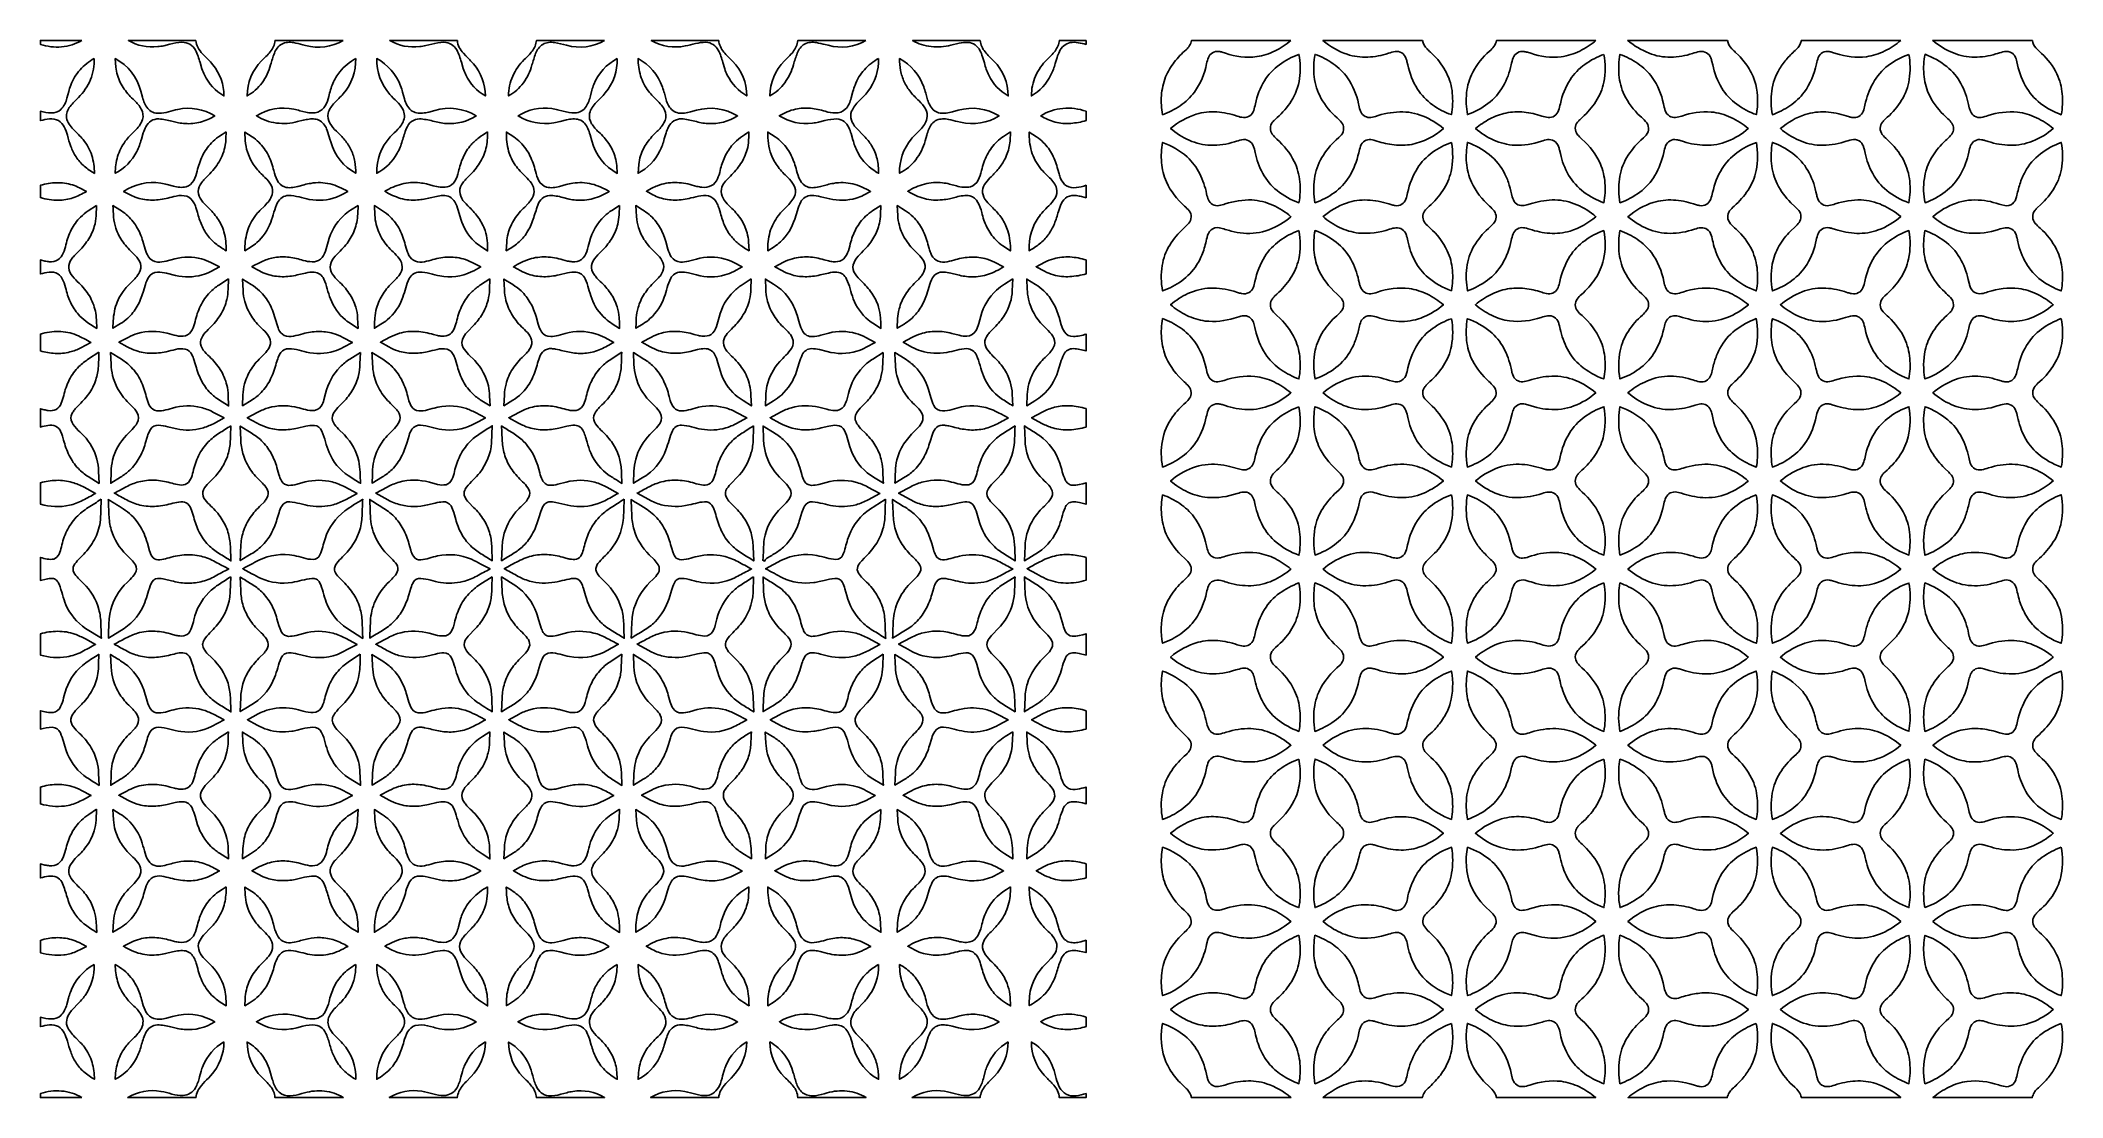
# Model space of a CAD drawing. Extents: x 0.7 to 38.5, y 8.6 to 28.3.
import ezdxf

# ---------------------------------------------------------------- set-up
doc = ezdxf.new("R2010")
doc.units = 0
doc.header["$LTSCALE"] = 100
doc.layers.add('LAYER_1', color=1, linetype='CONTINUOUS')

msp = doc.modelspace()

# ---------------------------------------------------------------- linework, layer by layer
at = {"layer": 'LAYER_1', "color": 7}
for points in [[(1.47169, 28.342606), (0.699984, 28.342606), (0.699984, 28.269166, 0.097096), (1.094573, 28.222971, 0.117247), (1.47169, 28.342606)], [(1.706025, 28.006008, 0.083366), (1.440943, 27.794673, 0.094609), (1.265586, 27.505159, 0.036307), (1.227559, 27.388424), (1.196342, 27.267913, -0.047082), (1.15365, 27.15325, -0.088306), (1.081198, 27.05406, -0.190233), (0.89792, 26.98869, -0.069267), (0.699984, 27.020893), (0.699984, 26.864144), (0.700182, 26.845981, -0.033445), (0.870578, 26.876803, -0.154728), (1.036976, 26.844994, -0.15135), (1.145606, 26.726889, -0.045278), (1.203005, 26.573545, 0.024399), (1.267955, 26.363986, 0.059444), (1.366664, 26.168641, 0.071046), (1.519293, 25.994493, 0.048932), (1.709382, 25.861064, 0.08128), (1.658966, 26.196131, 0.097795), (1.495578, 26.491814, 0.035368), (1.408723, 26.587281), (1.31541, 26.679435, -0.052689), (1.235532, 26.779843, -0.096216), (1.188988, 26.900074, -0.112674), (1.201367, 27.012787, -0.07561), (1.254259, 27.110916, -0.034531), (1.329547, 27.198236), (1.409109, 27.278524, 0.100015), (1.634634, 27.611173, 0.110687), (1.706025, 28.006008)], [(2.577428, 27.395198, 0.209481), (2.098295, 28.004232), (2.110115, 27.847186, 0.051132), (2.14074, 27.693101, 0.082938), (2.26573, 27.434657, 0.05602), (2.4572, 27.219298, -0.082553), (2.584165, 27.06166, -0.203147), (2.608225, 26.86671, -0.079822), (2.548586, 26.750792, -0.038778), (2.463222, 26.652438), (2.369861, 26.559303, 0.043663), (2.286236, 26.459042, 0.091873), (2.142886, 26.176513, 0.073563), (2.098295, 25.861853, 0.159254), (2.498855, 26.268337, 0.052512), (2.586287, 26.498476), (2.62259, 26.61636, -0.031942), (2.66824, 26.730689, -0.298326), (2.910669, 26.878358, -0.053768), (3.156874, 26.834704), (3.27893, 26.806205, 0.04007), (3.403227, 26.790902, 0.085886), (3.691259, 26.818145, 0.071699), (3.957379, 26.933042, 0.193617), (3.266219, 27.056231, 0.015334), (3.091756, 27.011219, -0.061193), (2.915253, 26.982301, -0.093021), (2.797746, 27.003521, -0.114837), (2.704938, 27.073077, -0.075278), (2.646203, 27.171301, -0.032512), (2.60816, 27.283555), (2.577428, 27.395198)], [(3.606567, 28.342606), (2.34329, 28.342606, 0.163977), (2.893099, 28.227511, 0.031808), (3.006916, 28.244489), (3.119142, 28.270647, -0.052202), (3.345778, 28.308453, -0.283393), (3.597683, 28.161771, -0.054849), (3.682573, 27.930595), (3.718114, 27.812305, 0.037702), (3.765094, 27.698234, 0.15141), (4.129724, 27.307742, 0.176443), (3.922041, 27.889729, 0.030721), (3.826941, 27.992945), (3.776103, 28.043277), (3.726992, 28.094772, -0.062049), (3.645699, 28.207298, -0.106192), (3.606567, 28.342606)], [(6.357782, 28.342606), (5.084042, 28.342606, -0.15352), (4.994044, 28.130752, -0.028215), (4.915222, 28.042805), (4.832532, 27.960208, 0.195734), (4.563254, 27.308136, 0.109174), (4.841169, 27.553551, 0.09203), (5.002706, 27.888545, -0.020619), (5.071753, 28.103878, -0.065037), (5.126246, 28.200755, -0.101641), (5.21039, 28.274497, -0.098505), (5.319586, 28.30692, -0.06233), (5.432633, 28.302604, -0.020046), (5.602133, 28.26413), (5.656949, 28.251201, 0.201646), (6.357782, 28.342606)], [(6.592314, 28.007983, 0.030654), (6.433146, 27.896219, 0.056871), (6.296188, 27.758841, 0.07081), (6.166163, 27.539856, 0.045811), (6.089886, 27.296291, -0.075131), (6.023726, 27.124143, -0.175), (5.887533, 27.00589, -0.086364), (5.774665, 26.988446, -0.050784), (5.661983, 27.002558), (5.549893, 27.031514, 0.021099), (5.438802, 27.0586, 0.190457), (4.737771, 26.936991, 0.112739), (5.110027, 26.800402, 0.097971), (5.506714, 26.826239), (5.611823, 26.851237, -0.0257), (5.720098, 26.873274, -0.06543), (5.827447, 26.875545, -0.104004), (5.92978, 26.841243, -0.098542), (6.00954, 26.763087, -0.061378), (6.059854, 26.664184, -0.016734), (6.109142, 26.501017), (6.125224, 26.448184, 0.20632), (6.594289, 25.861656, 0.04482), (6.57504, 26.082073, 0.06665), (6.50782, 26.292422, 0.063059), (6.387716, 26.483719, 0.035313), (6.232224, 26.648366, -0.070814), (6.110788, 26.798033, -0.189914), (6.078633, 26.982792, -0.080494), (6.124949, 27.088272, -0.045439), (6.196122, 27.178408), (6.277991, 27.261549, 0.024908), (6.3564, 27.346041, 0.191734), (6.592314, 28.007983)], [(7.429958, 27.495091, 0.182224), (6.986163, 28.004627, 0.194255), (7.230566, 27.334196, 0.011693), (7.360152, 27.202778, -0.072588), (7.472039, 27.058409, -0.106165), (7.503793, 26.940347, -0.108445), (7.476777, 26.820585, -0.067342), (7.410266, 26.719313, -0.014551), (7.28025, 26.584866), (7.238858, 26.540773, 0.195487), (6.985571, 25.862446, 0.148262), (7.367574, 26.235368, 0.058702), (7.462335, 26.465286, -0.022712), (7.540512, 26.701866, -0.140359), (7.63668, 26.829053, -0.170608), (7.78689, 26.878358, -0.059694), (8.033909, 26.836925), (8.156234, 26.807815, 0.039703), (8.280632, 26.791494, 0.161186), (8.844062, 26.933437, 0.21329), (8.068605, 27.036489), (7.958378, 27.006164, -0.037138), (7.843302, 26.984445, -0.078378), (7.730521, 26.989044, -0.116936), (7.627179, 27.037674, -0.092685), (7.549251, 27.136102, -0.050374), (7.50288, 27.252391), (7.469352, 27.375675, 0.034536), (7.429958, 27.495091)], [(8.492264, 28.342606), (7.229974, 28.342606, 0.167152), (7.789654, 28.228498, 0.030296), (7.903132, 28.246627), (8.015204, 28.273139, -0.057526), (8.241938, 28.308453, -0.270067), (8.480616, 28.167496, -0.057828), (8.567085, 27.935604), (8.602602, 27.816614, 0.037521), (8.649408, 27.701788, 0.153486), (9.016803, 27.307939, 0.180409), (8.792734, 27.908484, 0.010066), (8.651179, 28.053755), (8.604965, 28.103632, -0.061524), (8.529135, 28.21281, -0.100356), (8.492264, 28.342606)], [(11.243676, 28.342606), (9.971911, 28.342606, -0.13762), (9.890796, 28.145139, -0.043286), (9.743498, 27.986464, 0.096997), (9.527227, 27.676987, 0.107182), (9.450135, 27.308136, 0.107898), (9.726298, 27.552194, 0.092092), (9.887416, 27.884794, -0.017272), (9.955352, 28.098079, -0.062081), (10.00793, 28.194811, -0.097375), (10.089177, 28.270351, -0.10167), (10.197121, 28.306118, -0.065349), (10.309841, 28.303887, -0.020561), (10.533762, 28.253176, 0.203459), (11.243676, 28.342606)], [(11.480183, 28.006403, 0.176256), (11.042705, 27.517992, 0.03526), (11.00708, 27.415427), (10.979655, 27.309864, -0.081413), (10.900169, 27.108547, -0.24556), (10.688932, 26.988912, -0.076201), (10.472784, 27.021338), (10.366422, 27.04971, 0.034435), (10.258561, 27.069458, 0.18322), (9.626232, 26.933042, 0.185897), (10.296663, 26.806892, 0.028088), (10.414207, 26.830956), (10.532084, 26.860072, -0.04415), (10.650405, 26.876714, -0.080373), (10.769281, 26.863354, -0.123103), (10.868946, 26.797, -0.080811), (10.932003, 26.697498, -0.034279), (10.972776, 26.581821), (11.00559, 26.466939, 0.211452), (11.481762, 25.861261), (11.471496, 26.010188, 0.049848), (11.444055, 26.156598, 0.083054), (11.322619, 26.417091, 0.058591), (11.132925, 26.634349, -0.066767), (11.002333, 26.788385, -0.193719), (10.964133, 26.98062, -0.085026), (11.013271, 27.091859, -0.045735), (11.089542, 27.186033), (11.1764, 27.273397, 0.033565), (11.257298, 27.364203, 0.182412), (11.480183, 28.006403)], [(12.324934, 27.471204, 0.191151), (11.870478, 28.004429, 0.073281), (11.917093, 27.682144, 0.095905), (12.066909, 27.394211, 0.043043), (12.149642, 27.297747), (12.2415, 27.207799, -0.041313), (12.324733, 27.11215, -0.083224), (12.381593, 26.998585, -0.199276), (12.354472, 26.804301, -0.075083), (12.228594, 26.645997, 0.052695), (12.042947, 26.437425, 0.078698), (11.917858, 26.18858, 0.053411), (11.882619, 26.027067), (11.875105, 25.944525), (11.870478, 25.861853, 0.162369), (12.276764, 26.279984, 0.048866), (12.359778, 26.502943), (12.394807, 26.616875, -0.030776), (12.438646, 26.727531, -0.301242), (12.682852, 26.878358, -0.040257), (12.807216, 26.863138), (12.929452, 26.83463, 0.053749), (13.1762, 26.790902, 0.158126), (13.729562, 26.93324, 0.212189), (12.962001, 27.038661), (12.851861, 27.008089, -0.035181), (12.737093, 26.985235, -0.075522), (12.624028, 26.987662, -0.113374), (12.518996, 27.032936, -0.093885), (12.441034, 27.12554, -0.053437), (12.393981, 27.236597), (12.360919, 27.35539, 0.02751), (12.324934, 27.471204)], [(13.37875, 28.342606), (12.115473, 28.342606, 0.18427), (12.752343, 28.239554, 0.014091), (12.943493, 28.283158, -0.062047), (13.137308, 28.308255, -0.266033), (13.370064, 28.161179, -0.054769), (13.454904, 27.929731), (13.490495, 27.811351, 0.038064), (13.537672, 27.697247, 0.151123), (13.901908, 27.307939, 0.197734), (13.637565, 27.954285, -0.022825), (13.471438, 28.127124, -0.159859), (13.37875, 28.342606)], [(16.129965, 28.342606), (14.856225, 28.342606, -0.153701), (14.766153, 28.130851, -0.028096), (14.687322, 28.042972), (14.604715, 27.960405, 0.195734), (14.335437, 27.308334, 0.109579), (14.613426, 27.553774, 0.09189), (14.774889, 27.88894, -0.020642), (14.843887, 28.103928, -0.064781), (14.898263, 28.20065, -0.100987), (14.982178, 28.274497, -0.098016), (15.090073, 28.306883, -0.062409), (15.201855, 28.303048, -0.021246), (15.369446, 28.265296), (15.423604, 28.252386, 0.202556), (16.129965, 28.342606)], [(16.3643, 28.007983, 0.07745), (16.100846, 27.796153, 0.096344), (15.925046, 27.508516, 0.03709), (15.886611, 27.392196), (15.855505, 27.272083, -0.045093), (15.813665, 27.157411, -0.08584), (15.743026, 27.057416, -0.190599), (15.562809, 26.988764, -0.076309), (15.366748, 27.019314, 0.052137), (15.092312, 27.075282, 0.078269), (14.813583, 27.058995, 0.05124), (14.657426, 27.00932, 0.023103), (14.510152, 26.936991, 0.177658), (15.131031, 26.799391, 0.031201), (15.245441, 26.818512), (15.358555, 26.845907, -0.069343), (15.587856, 26.877173, -0.152634), (15.720619, 26.828016, -0.127949), (15.808964, 26.71608, -0.030275), (15.85172, 26.603234), (15.885982, 26.487298, 0.054994), (15.970847, 26.261624, 0.08552), (16.137862, 26.031633, 0.066812), (16.366472, 25.861458, 0.061636), (16.336193, 26.131378, 0.080638), (16.23203, 26.381457, 0.0596), (16.098058, 26.553976), (15.945577, 26.710947, -0.111547), (15.858072, 26.854939, -0.177804), (15.861477, 27.020696, -0.09534), (16.000977, 27.212882), (16.085543, 27.298315, 0.03476), (16.163132, 27.389078, 0.178359), (16.3643, 28.007983)], [(17.209249, 27.476336, 0.18705), (16.758149, 28.004627, 0.04446), (16.777669, 27.782926, 0.066086), (16.845013, 27.571294, 0.06269), (16.965364, 27.37896, 0.036203), (17.121398, 27.213573, -0.076533), (17.240391, 27.065263, -0.18677), (17.270251, 26.882306, -0.084769), (17.220545, 26.770722, -0.045732), (17.143706, 26.67635), (17.056207, 26.588863, 0.033137), (16.974519, 26.497934, 0.181213), (16.757557, 25.862643, 0.110677), (17.06005, 26.11519, 0.098123), (17.236097, 26.468716), (17.268132, 26.577012, -0.028425), (17.305366, 26.68627, -0.070463), (17.36122, 26.783091, -0.109935), (17.449111, 26.854075, -0.092617), (17.560625, 26.877969, -0.055482), (17.673896, 26.867845, -0.009026), (17.843011, 26.826529), (17.898237, 26.814394, 0.202265), (18.616246, 26.933635, 0.209662), (17.855792, 27.040438), (17.745109, 27.010143, -0.032574), (17.630094, 26.986123, -0.073652), (17.516486, 26.986496, -0.112397), (17.410023, 27.029382, -0.098038), (17.32868, 27.122789, -0.055612), (17.280171, 27.236202), (17.246394, 27.357944, 0.029419), (17.209249, 27.476336)], [(18.26425, 28.342606), (17.002157, 28.342606, 0.11098), (17.350205, 28.227487, 0.089905), (17.717205, 28.256137), (17.874127, 28.292832, -0.064579), (18.033863, 28.307466, -0.264863), (18.260696, 28.153282, -0.037342), (18.307419, 28.040174), (18.342797, 27.922846, 0.051664), (18.425935, 27.692706, 0.150932), (18.788789, 27.307939, 0.19845), (18.518919, 27.958628, -0.027955), (18.355457, 28.129518, -0.154203), (18.26425, 28.342606)], [(20.244351, 28.342606), (19.744094, 28.342606, -0.137503), (19.662684, 28.144941, -0.043102), (19.515089, 27.986069, 0.096792), (19.299188, 27.676716, 0.107308), (19.222318, 27.308136, 0.153416), (19.587344, 27.697839, 0.047477), (19.668483, 27.915344), (19.702556, 28.02654, -0.027891), (19.744291, 28.134922, -0.244307), (19.947434, 28.303517, -0.082301), (20.097225, 28.301198, -0.020431), (20.244351, 28.268377), (20.244351, 28.342606)], [(24.073395, 28.342606), (22.216483, 28.342606, -0.153242), (22.112444, 28.169273, 0.047784), (21.89252, 27.938023, 0.066249), (21.730638, 27.663686, 0.077898), (21.652362, 27.314454, 0.06205), (21.672992, 26.956338, 0.06283), (22.002235, 27.124908, 0.081797), (22.269589, 27.379207, 0.104509), (22.495829, 27.909866, -0.042593), (22.529514, 28.023776, -0.169212), (22.604212, 28.112219, -0.177414), (22.724859, 28.136304, -0.037858), (22.787357, 28.123935), (22.847431, 28.105902, 0.113407), (23.435933, 28.040359, 0.078123), (23.775097, 28.147286, 0.059874), (24.073395, 28.342606)], [(24.078133, 27.211007, 0.108581), (24.232613, 27.632617, 0.08208), (24.221261, 28.083396, 0.069771), (23.85705, 27.889409, 0.097741), (23.577087, 27.588667, 0.083996), (23.408492, 27.160073, -0.027964), (23.376461, 27.036514, -0.163227), (23.303268, 26.935609, -0.180578), (23.187211, 26.903677, -0.064764), (23.065972, 26.929489, 0.065555), (22.686831, 27.006827, 0.090962), (22.303544, 26.964827, 0.101369), (21.822832, 26.698115, 0.074557), (22.171274, 26.47829, 0.094182), (22.571243, 26.385208, 0.081479), (23.020369, 26.450553, -0.025886), (23.154021, 26.487717, -0.185914), (23.28708, 26.468913, -0.180351), (23.368392, 26.375707, -0.036938), (23.388772, 26.314807), (23.403359, 26.253333, 0.07478), (23.546314, 25.859386, 0.100689), (23.813791, 25.538878, 0.08156), (24.221064, 25.311255, 0.070477), (24.239745, 25.704215, 0.089457), (24.135385, 26.082369, 0.093765), (23.808658, 26.50129, -0.047511), (23.724459, 26.590547, -0.178852), (23.687641, 26.704235, -0.170333), (23.72937, 26.815307, -0.034623), (23.770288, 26.860784), (23.814186, 26.902245, 0.072945), (24.078133, 27.211007)], [(25.131555, 27.643549, 0.084852), (24.860796, 27.908756, 0.065413), (24.523113, 28.083199, 0.075258), (24.507764, 27.663809, 0.098663), (24.634259, 27.265297, 0.085354), (24.935717, 26.896915, -0.04378), (25.017398, 26.812099, -0.172183), (25.056141, 26.704038, -0.193117), (25.015029, 26.580553, -0.036742), (24.969524, 26.530415), (24.92091, 26.484904, 0.076943), (24.650621, 26.157733, 0.102659), (24.511663, 25.758604, 0.079493), (24.522126, 25.31165, 0.070858), (24.881131, 25.500184, 0.094203), (25.159588, 25.792954, 0.08869), (25.339239, 26.245634, -0.041269), (25.374157, 26.370673, -0.175323), (25.455123, 26.467729, -0.172699), (25.566689, 26.490728, -0.037935), (25.624443, 26.480055), (25.680179, 26.463978, 0.053038), (26.001946, 26.392389, 0.072334), (26.330671, 26.402383, 0.12864), (26.921937, 26.69772, 0.079089), (26.541809, 26.929489, 0.107188), (26.10601, 27.008456, 0.075254), (25.650369, 26.923369, -0.081104), (25.538507, 26.904664, -0.175017), (25.433604, 26.941334, -0.154859), (25.365619, 27.041672, -0.022347), (25.335093, 27.16185, 0.099079), (25.131555, 27.643549)], [(26.528879, 28.342606), (24.670979, 28.342606, 0.09272), (25.121684, 28.084976, 0.09313), (25.508278, 28.031648, 0.069481), (25.893391, 28.10373, -0.046043), (26.020207, 28.135663, -0.185022), (26.144506, 28.10985, -0.169905), (26.222116, 28.012104, -0.032758), (26.241423, 27.95058), (26.256047, 27.888742, 0.090132), (26.437869, 27.433497, 0.093729), (26.715759, 27.143564, 0.070767), (27.07316, 26.957127, 0.0682), (27.088558, 27.356504, 0.096098), (26.97983, 27.736385, 0.078193), (26.74821, 28.057929), (26.682346, 28.121177, -0.018369), (26.616187, 28.185165, -0.148746), (26.528879, 28.342606)], [(29.772849, 28.342606), (27.917121, 28.342606, -0.160858), (27.783272, 28.142819, 0.088979), (27.469772, 27.74897, 0.095128), (27.35638, 27.361957, 0.067795), (27.371655, 26.957325, 0.078997), (27.754843, 27.163824, 0.103682), (28.037669, 27.48638, 0.077036), (28.190347, 27.889335, -0.034098), (28.225438, 28.015559, -0.18035), (28.306429, 28.113799, -0.178834), (28.429075, 28.135737, -0.03516), (28.492211, 28.12221), (28.553201, 28.103928, 0.110066), (29.124726, 28.038977, 0.080004), (29.469664, 28.145114, 0.060359), (29.772849, 28.342606)], [(29.921504, 28.083001, 0.069713), (29.565955, 27.896516, 0.092771), (29.288583, 27.608014, 0.089192), (29.107945, 27.160665, -0.031768), (29.074853, 27.03412, -0.169187), (28.997786, 26.93245, -0.176367), (28.882173, 26.903825, -0.059889), (28.762859, 26.930279, 0.056578), (28.429198, 27.003348, 0.07584), (28.088874, 26.987135, 0.066902), (27.788552, 26.876976, 0.052833), (27.522285, 26.698708, 0.074337), (27.863497, 26.481252, 0.091578), (28.255495, 26.3858, 0.08931), (28.752791, 26.460819, -0.042218), (28.870279, 26.490234, -0.174705), (28.986138, 26.469308, -0.187579), (29.072237, 26.364775, -0.03316), (29.09255, 26.297351), (29.108143, 26.230038, 0.079599), (29.262597, 25.829748, 0.103701), (29.547792, 25.511634, 0.07421), (29.921504, 25.311255, 0.063809), (29.941369, 25.678427, 0.080919), (29.856554, 26.035384, 0.105043), (29.511072, 26.498328, -0.045688), (29.424653, 26.589067, -0.183512), (29.387094, 26.704827, -0.169736), (29.430279, 26.817331, -0.034379), (29.472156, 26.863431), (29.516995, 26.905404, 0.069596), (29.772429, 27.202123, 0.093482), (29.919925, 27.563398, 0.095175), (29.921504, 28.083001)], [(30.824888, 27.652038, 0.084458), (30.555882, 27.91189, 0.063565), (30.222172, 28.083199, 0.067762), (30.203417, 27.698851, 0.086919), (30.301336, 27.327681, 0.092927), (30.597068, 26.931661, -0.017803), (30.700515, 26.831767, -0.18187), (30.756582, 26.704038, -0.191224), (30.712089, 26.577197, -0.035038), (30.664662, 26.525806), (30.614441, 26.478784, 0.077785), (30.347038, 26.152625, 0.101913), (30.210524, 25.755248, 0.080033), (30.222172, 25.311255, 0.07279), (30.594131, 25.510375, 0.100525), (30.876217, 25.82158, 0.082819), (31.039876, 26.250964, -0.045164), (31.075091, 26.374942, -0.180564), (31.157537, 26.469308, -0.180914), (31.281688, 26.488852, -0.032316), (31.345291, 26.474139), (31.406876, 26.455686, 0.076072), (31.820491, 26.385381, 0.101153), (32.231293, 26.461214, 0.084323), (32.621193, 26.698115, 0.065935), (32.297082, 26.905404, 0.08694), (31.927072, 27.006087, 0.097258), (31.377856, 26.931858, -0.053475), (31.260935, 26.905207, -0.176936), (31.147272, 26.931266, -0.170988), (31.068551, 27.03222, -0.032873), (31.049439, 27.095533), (31.035138, 27.159086, 0.102338), (30.824888, 27.652038)], [(32.230503, 28.342606), (30.36905, 28.342606, 0.078488), (30.765071, 28.10531, 0.099715), (31.171455, 28.030932, 0.076537), (31.580209, 28.100177, -0.033405), (31.709888, 28.134429, -0.183689), (31.838234, 28.113009, -0.17804), (31.920064, 28.01546, -0.035243), (31.940287, 27.952629), (31.955105, 27.889335, 0.08515), (32.12449, 27.454226, 0.096941), (32.405045, 27.151115, 0.073454), (32.771626, 26.957127, 0.102678), (32.759781, 27.519571, 0.076981), (32.637283, 27.813156, 0.056994), (32.441346, 28.064839), (32.377086, 28.126174, -0.019487), (32.312382, 28.188324, -0.160461), (32.230503, 28.342606)], [(35.471907, 28.342606), (33.612626, 28.342606, -0.167205), (33.516878, 28.174801, 0.027234), (33.347691, 28.006231, 0.049299), (33.20634, 27.814118, 0.10603), (33.060004, 27.398801, 0.077789), (33.070911, 26.956535, 0.062358), (33.398699, 27.123329, 0.081824), (33.665336, 27.375258, 0.104965), (33.893156, 27.904338, -0.045243), (33.928667, 28.024615, -0.178497), (34.009633, 28.116168, -0.174287), (34.13408, 28.134972, -0.032705), (34.197553, 28.120498), (34.258972, 28.101954, 0.110913), (34.830101, 28.039767, 0.078742), (35.171659, 28.146397, 0.060263), (35.471907, 28.342606)], [(35.621747, 28.082607, 0.078846), (35.237054, 27.875367, 0.103963), (34.951711, 27.547012, 0.078373), (34.801871, 27.13658, -0.050516), (34.766952, 27.016575, -0.177328), (34.685986, 26.925738, -0.168244), (34.569855, 26.904713, -0.036193), (34.509976, 26.916466), (34.452244, 26.933437, 0.067344), (34.069895, 27.007691, 0.092223), (33.684881, 26.959496, 0.101238), (33.221541, 26.695746, 0.069599), (33.566874, 26.479648, 0.094219), (33.96166, 26.385405, 0.082127), (34.412365, 26.448579, -0.025271), (34.552532, 26.487618, -0.194409), (34.691514, 26.465952, -0.173468), (34.771074, 26.366256, -0.033421), (34.790513, 26.303212), (34.805029, 26.239908, 0.073737), (34.947022, 25.855659, 0.098327), (35.208354, 25.542036, 0.086032), (35.621747, 25.312045, 0.069277), (35.637417, 25.714382, 0.092982), (35.525605, 26.099544, 0.087963), (35.214079, 26.495367, -0.040708), (35.125587, 26.587216, -0.192714), (35.087732, 26.704827, -0.176208), (35.130251, 26.818886, -0.035044), (35.172766, 26.865458), (35.218225, 26.907773, 0.076434), (35.486343, 27.225937, 0.100524), (35.628459, 27.615319, 0.083647), (35.621747, 28.082607)], [(36.331069, 27.854589, 0.079085), (35.924191, 28.083791, 0.070692), (35.90171, 27.711807, 0.080835), (35.990129, 27.350186, 0.093064), (36.270659, 26.957127), (36.35207, 26.880702, -0.052734), (36.426225, 26.797614, -0.309134), (36.422869, 26.593089, -0.050343), (36.331908, 26.495441, 0.02161), (36.235322, 26.402976, 0.069193), (36.02253, 26.109218, 0.088914), (35.911162, 25.765119, 0.086036), (35.923994, 25.310663, 0.071866), (36.301457, 25.516792, 0.103522), (36.584751, 25.837373, 0.080142), (36.741106, 26.258861, -0.050889), (36.776715, 26.379631, -0.178865), (36.858965, 26.470492, -0.176077), (36.980895, 26.488852, -0.032348), (37.043165, 26.47449), (37.103565, 26.456278, 0.076579), (37.520882, 26.385455, 0.101776), (37.935089, 26.462991, 0.082596), (38.320449, 26.697918, 0.064447), (38.008208, 26.900024, 0.082478), (37.651992, 27.003521, 0.101006), (37.100999, 26.938965, -0.037313), (36.975515, 26.906687, -0.181352), (36.85166, 26.928304, -0.174928), (36.771212, 27.024151, -0.036232), (36.751218, 27.085714), (36.73696, 27.147833, 0.07575), (36.595757, 27.537709, 0.100306), (36.331069, 27.854589)], [(37.929956, 28.342606), (36.069491, 28.342606, 0.078027), (36.455245, 28.108863, 0.097078), (36.849069, 28.030932, 0.076043), (37.247483, 28.090108, -0.008893), (37.378914, 28.129024, -0.152158), (37.51301, 28.125446, -0.170607), (37.599972, 28.053142, -0.088615), (37.641332, 27.945599, 0.078037), (37.797292, 27.500421, 0.106457), (38.083128, 27.167649, 0.076035), (38.470092, 26.95614, 0.068476), (38.488723, 27.343746, 0.087548), (38.388755, 27.717581, 0.088946), (38.103092, 28.101361, -0.031867), (37.994315, 28.207621, -0.145645), (37.929956, 28.342606)], [(20.244351, 27.020696, 0.105337), (19.809957, 27.074542, 0.123083), (19.397033, 26.934424, 0.066958), (19.666509, 26.818738, 0.081033), (19.956614, 26.794159, 0.051026), (20.244351, 26.845981), (20.244351, 27.020696)], [(4.170985, 26.634744), (4.098634, 26.588696), (4.027487, 26.540576, 0.049307), (3.897166, 26.429232, 0.083087), (3.726326, 26.185421, 0.059727), (3.630257, 25.902521, -0.077328), (3.564468, 25.726227, -0.191801), (3.423166, 25.609751, -0.079808), (3.303201, 25.600728, -0.042317), (3.185253, 25.621226), (3.068008, 25.652865, 0.033945), (2.950153, 25.677268, 0.191161), (2.255044, 25.523479), (2.362588, 25.466376, 0.033887), (2.473389, 25.416084, 0.082361), (2.757991, 25.362386, 0.062378), (3.046887, 25.391604, 0.007947), (3.190885, 25.425796), (3.239394, 25.436393, -0.122884), (3.433826, 25.434246, -0.194392), (3.568836, 25.310391, -0.04058), (3.6062, 25.222451), (3.633811, 25.132789, 0.040691), (3.71337, 24.894136, 0.069738), (3.842679, 24.67932, 0.065698), (3.994592, 24.531677, 0.029186), (4.171972, 24.414978, 0.020439), (4.163902, 24.593246, 0.053129), (4.129922, 24.767961, 0.079185), (4.009793, 25.019619, 0.05672), (3.826293, 25.230708, -0.041143), (3.709545, 25.359548, -0.153451), (3.650394, 25.519333, -0.160202), (3.711717, 25.686472, -0.031319), (3.770742, 25.756725), (3.833598, 25.821777, 0.069652), (4.040121, 26.079112, 0.092292), (4.154402, 26.38738, 0.033472), (4.167061, 26.510692), (4.170985, 26.634744)], [(4.782388, 26.442262, 0.048854), (4.657225, 26.54487), (4.520809, 26.632375, 0.027869), (4.53485, 26.418177, 0.062515), (4.586944, 26.210493, 0.07408), (4.715957, 25.979958, 0.044344), (4.895903, 25.785255, -0.084997), (5.010627, 25.640153, -0.196789), (5.031924, 25.461292, -0.077588), (4.973757, 25.350597, -0.037996), (4.891584, 25.256373), (4.80175, 25.167183, 0.041254), (4.720596, 25.07159, 0.098528), (4.563229, 24.761298, 0.077192), (4.521204, 24.414583), (4.637508, 24.48706, 0.042582), (4.746852, 24.569161, 0.120903), (5.00468, 24.949191, 0.023225), (5.064078, 25.133085, -0.044285), (5.131028, 25.314019, -0.28142), (5.339698, 25.448263, -0.061032), (5.533415, 25.42023, 0.016527), (5.724466, 25.375021, 0.139), (6.232817, 25.417861, 0.027303), (6.34036, 25.467067), (6.445238, 25.5219, 0.080892), (6.112614, 25.662683, 0.104295), (5.752894, 25.674504, 0.038197), (5.630566, 25.648963), (5.508515, 25.614834, -0.047314), (5.385909, 25.593661, -0.089862), (5.261916, 25.606987, -0.191553), (5.125944, 25.731928, -0.057969), (5.061931, 25.911208, 0.058002), (4.959546, 26.196945, 0.083552), (4.782388, 26.442262)], [(9.057274, 26.635929, 0.017974), (8.89359, 26.525745, 0.05805), (8.74871, 26.392315, 0.07567), (8.599388, 26.157881, 0.052051), (8.513585, 25.89265, -0.084699), (8.44513, 25.717467, -0.1979), (8.299387, 25.606987, -0.076684), (8.169868, 25.602909, -0.036589), (8.043089, 25.628259), (7.916828, 25.662122, 0.044331), (7.788864, 25.683585, 0.096589), (7.450835, 25.661055, 0.076002), (7.139162, 25.525848, 0.071071), (7.430304, 25.394368, 0.094516), (7.747209, 25.364163, 0.049395), (7.985171, 25.404066), (8.102977, 25.430819, -0.032163), (8.222394, 25.447671, -0.286745), (8.444489, 25.329023, -0.057035), (8.508575, 25.171705), (8.556227, 25.008021, 0.130639), (8.812278, 24.589495, 0.046245), (8.930877, 24.495302), (9.058656, 24.413399, 0.024998), (9.048834, 24.604178, 0.05442), (9.009104, 24.790664, 0.074092), (8.891319, 25.026529, 0.054704), (8.717123, 25.225378, -0.040197), (8.597537, 25.356932, -0.150722), (8.535696, 25.519728, -0.152563), (8.595859, 25.683881, -0.032842), (8.653017, 25.753039), (8.714951, 25.816645, 0.060322), (8.908075, 26.049548, 0.08332), (9.027464, 26.326575, 0.043563), (9.0514, 26.480215, 0.014964), (9.057274, 26.635929)], [(9.672822, 26.437721, 0.051105), (9.546648, 26.542649), (9.477795, 26.587691), (9.407888, 26.630993, 0.019953), (9.416821, 26.451392, 0.050851), (9.450925, 26.275049, 0.08105), (9.575594, 26.016629, 0.056474), (9.766004, 25.800851, -0.051224), (9.876015, 25.675861, -0.156367), (9.926504, 25.520518, -0.150291), (9.868093, 25.361152, -0.03357), (9.812708, 25.293814), (9.752382, 25.232288, 0.061707), (9.560714, 25.005529, 0.081703), (9.440857, 24.734795, 0.047967), (9.414797, 24.576885), (9.407098, 24.416755, 0.052346), (9.623147, 24.561339, 0.080227), (9.793445, 24.756708, 0.069261), (9.909921, 25.004739, -0.006822), (9.995008, 25.266244, -0.132071), (10.077801, 25.391308, -0.172965), (10.214932, 25.447671, -0.068356), (10.461655, 25.40989), (10.58361, 25.38007, 0.038706), (10.707489, 25.362189, 0.098512), (11.031798, 25.390543, 0.066034), (11.330935, 25.522097, 0.078855), (11.003369, 25.661573, 0.103296), (10.648856, 25.676083, 0.03977), (10.526244, 25.651631), (10.404428, 25.617573, -0.042939), (10.281983, 25.594657, -0.08404), (10.157483, 25.603631, -0.196383), (10.016774, 25.723488, -0.065877), (9.950392, 25.902127, 0.056261), (9.848993, 26.189986, 0.084382), (9.672822, 26.437721)], [(13.943168, 26.634942, 0.021184), (13.782272, 26.527694, 0.054779), (13.639737, 26.397645, 0.073788), (13.491797, 26.171923, 0.054788), (13.405599, 25.915551, -0.051048), (13.352716, 25.75547, -0.152923), (13.243716, 25.631072, -0.155568), (13.063203, 25.601385, -0.032923), (12.97029, 25.618274), (12.880468, 25.642325, 0.073309), (12.556801, 25.689532, 0.091835), (12.236096, 25.630282, 0.02738), (12.128602, 25.581643), (12.024661, 25.525453), (12.146641, 25.460133, 0.041593), (12.273803, 25.406213, 0.082297), (12.565438, 25.361572, 0.061301), (12.858554, 25.400883, -0.012721), (13.04583, 25.44234, -0.152632), (13.232069, 25.422796, -0.171928), (13.350668, 25.291464, -0.032508), (13.383482, 25.205809), (13.409745, 25.119562, 0.046766), (13.494733, 24.87353, 0.072499), (13.634801, 24.655038, 0.059328), (13.779262, 24.521954, 0.027004), (13.944747, 24.415373), (13.941949, 24.499103), (13.936875, 24.582832, 0.05029), (13.90783, 24.747627, 0.082511), (13.787825, 25.010686, 0.05965), (13.598674, 25.230511, -0.041459), (13.481383, 25.359696, -0.155259), (13.422577, 25.520123, -0.156849), (13.479878, 25.680821, -0.032333), (13.535568, 25.748714), (13.595515, 25.811314, 0.057682), (13.786616, 26.037654, 0.08114), (13.908422, 26.306636, 0.050756), (13.936308, 26.46953), (13.940848, 26.552245), (13.943168, 26.634942)], [(14.563652, 26.432983, 0.051301), (14.434664, 26.541045), (14.292795, 26.632375, 0.027341), (14.306861, 26.418769, 0.062294), (14.358535, 26.211678, 0.074405), (14.487523, 25.980575, 0.044642), (14.667889, 25.785453, -0.083872), (14.782268, 25.640869, -0.196472), (14.804107, 25.462674, -0.078406), (14.746273, 25.351488, -0.038493), (14.664064, 25.25694), (14.574044, 25.167538, 0.041437), (14.492779, 25.071787, 0.098326), (14.335289, 24.761422, 0.077907), (14.293585, 24.41478), (14.41628, 24.491527, 0.046304), (14.530683, 24.579822, 0.128762), (14.797592, 25.006639), (14.847095, 25.169114, -0.050444), (14.909923, 25.326259, -0.268829), (15.112869, 25.44846, -0.057297), (15.283536, 25.425412), (15.451243, 25.3843, 0.131289), (15.946367, 25.397724, 0.043485), (16.084683, 25.453297), (16.217224, 25.5219, 0.081156), (15.884476, 25.662757, 0.104166), (15.524485, 25.674504, 0.038177), (15.402221, 25.648991), (15.280328, 25.614908, -0.047255), (15.157917, 25.593744, -0.089752), (15.034099, 25.606987, -0.192552), (14.897091, 25.733606, -0.057273), (14.83293, 25.915156, 0.056266), (14.733604, 26.192948, 0.080855), (14.563652, 26.432983)], [(18.829457, 26.636126), (18.700518, 26.55099, 0.04197), (18.580316, 26.454304, 0.085447), (18.394718, 26.205829, 0.065842), (18.290704, 25.912787, -0.072729), (18.226049, 25.731854, -0.19484), (18.084402, 25.610738, -0.084163), (17.951759, 25.601885, -0.041125), (17.821466, 25.626531), (17.691655, 25.661542, 0.04581), (17.560455, 25.683782, 0.097389), (17.223167, 25.661055, 0.07243), (16.911345, 25.527427, 0.08257), (17.221809, 25.389235, 0.096395), (17.560258, 25.367716, 0.040795), (17.688783, 25.387424), (17.816012, 25.418774, -0.032331), (17.943538, 25.442757, -0.069192), (18.072952, 25.440366, -0.211185), (18.22294, 25.317054, -0.060211), (18.29327, 25.128446, 0.052397), (18.389437, 24.855392, 0.083705), (18.554454, 24.618911, 0.053337), (18.685835, 24.507345), (18.830839, 24.413399, 0.023402), (18.820894, 24.603685, 0.055094), (18.781484, 24.789677, 0.072154), (18.667352, 25.020903, 0.055416), (18.498585, 25.216297, -0.03174), (18.379591, 25.343237, -0.136283), (18.309458, 25.499197, -0.161438), (18.347165, 25.651751, -0.060313), (18.447651, 25.776766, 0.024977), (18.593049, 25.930653, 0.051949), (18.71298, 26.104677, 0.081766), (18.806828, 26.36211, 0.052458), (18.829457, 26.636126)], [(19.444611, 26.438313, 0.049532), (19.318461, 26.54297), (19.249722, 26.588033), (19.179874, 26.631191, 0.079698), (19.225132, 26.271816, 0.103556), (19.394467, 25.953455, 0.039313), (19.474412, 25.863198), (19.561852, 25.778049, -0.043546), (19.640076, 25.68683, -0.084723), (19.69237, 25.578361, -0.194634), (19.663103, 25.398291, -0.072888), (19.544702, 25.252424, 0.054777), (19.349949, 25.031218, 0.081825), (19.222121, 24.766776, 0.05357), (19.188363, 24.59337), (19.182366, 24.50501), (19.179479, 24.416557, 0.040677), (19.373491, 24.54325, 0.073396), (19.533449, 24.70992, 0.061437), (19.650419, 24.919331, 0.032473), (19.726524, 25.147398, -0.038354), (19.782418, 25.301014, -0.157798), (19.889393, 25.419835, -0.154295), (20.065984, 25.444907, -0.027499), (20.156407, 25.427941), (20.244351, 25.406608), (20.244351, 25.637192, -0.041573), (20.059765, 25.594475, -0.166264), (19.87814, 25.627123, -0.153149), (19.767957, 25.764551, -0.030369), (19.737527, 25.849857), (19.713297, 25.935885, 0.058045), (19.61323, 26.205903, 0.079128), (19.444611, 26.438313)], [(22.131988, 26.167061, 0.095856), (21.673387, 26.438116, 0.066769), (21.653571, 26.063343, 0.082891), (21.744062, 25.699971, 0.10168), (22.084805, 25.249661, -0.047831), (22.169744, 25.16028, -0.176635), (22.207599, 25.04632, -0.175054), (22.16128, 24.928264, -0.033084), (22.116568, 24.88036), (22.069209, 24.836268, 0.074893), (21.806545, 24.522052, 0.098977), (21.665885, 24.138988, 0.0867), (21.673387, 23.665975, 0.068652), (22.030491, 23.854311, 0.094506), (22.308085, 24.145108, 0.055924), (22.430213, 24.395014, 0.037692), (22.503924, 24.663724, -0.182053), (22.5803, 24.80357, -0.240259), (22.731151, 24.843769, -0.009567), (22.955147, 24.783779, 0.055615), (23.183436, 24.744666, 0.115868), (23.657806, 24.806951, 0.087526), (24.072211, 25.051058, 0.073322), (23.731172, 25.267774, 0.091494), (23.339791, 25.363373, 0.088982), (22.845654, 25.289736, -0.039973), (22.726512, 25.259408, -0.175021), (22.608555, 25.279865, -0.172064), (22.530402, 25.365372, -0.053991), (22.495632, 25.478863, 0.06633), (22.368446, 25.852723, 0.093671), (22.131988, 26.167061)], [(27.064671, 25.894032, 0.099515), (27.072962, 26.437129, 0.072228), (26.714328, 26.249853, 0.093261), (26.436092, 25.958193, 0.089381), (26.253678, 25.498407, -0.043186), (26.220117, 25.378056, -0.168633), (26.142729, 25.283616, -0.182602), (26.022107, 25.259408, -0.037006), (25.959501, 25.272151), (25.899116, 25.290131, 0.069206), (25.505785, 25.363225, 0.09586), (25.111418, 25.306319, 0.090826), (24.672559, 25.053032, 0.066842), (24.981715, 24.85063, 0.080631), (25.33529, 24.746245, 0.105088), (25.915501, 24.817513, -0.058014), (26.035581, 24.844288, -0.18217), (26.151218, 24.814946, -0.1639), (26.22446, 24.719347, -0.032457), (26.242666, 24.65998), (26.256244, 24.600353, 0.071617), (26.389748, 24.225457, 0.095982), (26.637261, 23.915708, 0.095031), (27.07316, 23.667357, 0.064514), (27.090384, 24.04857, 0.086258), (26.994785, 24.416755, 0.10001), (26.67023, 24.8414, -0.039912), (26.582428, 24.930535, -0.160134), (26.53638, 25.043951, -0.171746), (26.57157, 25.157689, -0.057003), (26.654436, 25.246699, 0.065667), (26.911079, 25.538606, 0.092424), (27.064671, 25.894032)], [(28.070514, 25.846652, 0.112424), (27.780606, 26.210197, 0.084864), (27.372248, 26.437524, 0.06377), (27.353641, 26.06048, 0.085321), (27.44549, 25.69543, 0.100439), (27.786233, 25.247094, -0.046915), (27.870333, 25.158256, -0.180259), (27.907053, 25.045136, -0.175262), (27.857575, 24.92439, -0.031209), (27.811024, 24.875483), (27.762345, 24.830148, 0.079846), (27.493956, 24.501398, 0.102383), (27.359415, 24.100689, 0.079033), (27.374024, 23.665975, 0.071365), (27.74364, 23.864577, 0.099978), (28.024714, 24.173338, 0.084539), (28.19015, 24.608053, -0.044584), (28.224328, 24.728379, -0.173058), (28.303073, 24.821461, -0.169227), (28.417254, 24.84525, -0.053046), (28.533657, 24.818105, 0.065231), (28.90959, 24.742247, 0.090365), (29.289372, 24.783952, 0.102606), (29.771467, 25.051848, 0.075292), (29.415053, 25.274535, 0.097331), (29.006078, 25.364558, 0.074631), (28.591303, 25.30395), (28.483759, 25.271475, -0.085674), (28.372959, 25.257952, -0.17654), (28.265415, 25.313056, -0.142546), (28.209694, 25.421611, 0.01607), (28.153652, 25.638796, 0.047976), (28.070514, 25.846652)], [(32.771626, 26.437326, 0.073071), (32.409068, 26.246399, 0.094584), (32.129425, 25.948717, 0.086779), (31.954118, 25.502553, -0.043913), (31.918632, 25.375983, -0.182953), (31.834878, 25.279471, -0.174216), (31.715366, 25.26005, -0.033631), (31.65412, 25.273446), (31.594818, 25.291118, 0.06542), (31.221353, 25.362584, 0.090234), (30.845222, 25.317375, 0.101792), (30.371814, 25.051256, 0.075284), (30.73795, 24.825434, 0.102697), (31.157537, 24.740125, 0.079077), (31.614362, 24.817118, -0.06073), (31.735996, 24.844411, -0.185825), (31.85304, 24.813367, -0.166954), (31.928799, 24.705528, -0.021503), (31.96162, 24.574294, 0.06939), (32.092187, 24.219559, 0.090822), (32.326251, 23.924197, 0.090999), (32.770046, 23.665975, 0.069467), (32.789319, 24.052371, 0.086598), (32.690289, 24.425441, 0.093114), (32.391991, 24.820672, -0.021165), (32.290617, 24.919627, -0.180865), (32.236623, 25.046123, -0.175153), (32.272479, 25.160502, -0.054493), (32.356456, 25.249858, 0.068406), (32.616702, 25.548502, 0.094278), (32.768269, 25.91259, 0.094529), (32.771626, 26.437326)], [(33.451335, 26.232999, 0.077454), (33.070911, 26.437524, 0.068248), (33.05418, 26.042984, 0.090093), (33.159749, 25.663843, 0.079002), (33.417379, 25.312637), (33.493188, 25.240184, -0.032449), (33.565443, 25.164179, -0.171202), (33.605667, 25.054933, -0.166646), (33.571563, 24.943465, -0.049335), (33.495359, 24.86092), (33.412641, 24.784149, 0.066731), (33.193236, 24.501644, 0.087354), (33.069332, 24.167021, 0.089904), (33.070911, 23.666369, 0.073463), (33.437516, 23.860431, 0.096676), (33.718244, 24.163468, 0.087038), (33.890985, 24.614567, -0.052798), (33.925804, 24.733684, -0.175999), (34.006672, 24.823633, -0.172276), (34.1268, 24.844263, -0.035381), (34.188623, 24.831295), (34.248114, 24.813367, 0.072401), (34.649415, 24.740569, 0.097773), (35.05042, 24.804286, 0.090401), (35.47092, 25.052835, 0.070689), (35.125833, 25.269526, 0.093966), (34.730998, 25.363768, 0.086978), (34.247521, 25.290723, -0.042356), (34.124061, 25.259359, -0.182296), (34.002526, 25.282629, -0.178576), (33.920474, 25.385681, -0.032412), (33.900779, 25.451088), (33.885654, 25.516569, 0.078755), (33.733125, 25.914983, 0.102897), (33.451335, 26.232999)], [(38.481937, 25.993531, 0.080923), (38.469894, 26.438116, 0.077595), (38.081154, 26.225719, 0.107083), (37.795317, 25.890281, 0.052657), (37.696584, 25.661622, 0.022916), (37.633237, 25.42023, -0.184049), (37.556763, 25.294746, -0.221933), (37.41588, 25.259729, -0.012032), (37.199955, 25.317844, 0.054386), (36.980179, 25.357451, 0.117926), (36.494457, 25.300422, 0.092679), (36.07107, 25.051058, 0.063773), (36.386988, 24.847841, 0.083835), (36.747029, 24.744863, 0.100546), (37.299206, 24.812972, -0.043633), (37.423111, 24.84335, -0.183965), (37.544202, 24.8185, -0.174935), (37.625217, 24.713622, -0.031881), (37.644506, 24.647764), (37.659297, 24.581796, 0.08138), (37.812073, 24.183777, 0.102564), (38.09559, 23.867341, 0.075064), (38.470486, 23.666369, 0.068765), (38.488205, 24.05854, 0.089665), (38.384215, 24.435904, 0.093289), (38.075848, 24.835873, -0.031773), (37.983703, 24.927401, -0.175494), (37.936274, 25.044543, -0.19483), (37.980693, 25.17252, -0.035217), (38.028776, 25.224385), (38.079599, 25.271771, 0.077668), (38.345768, 25.597264, 0.101398), (38.481937, 25.993531)], [(1.299937, 25.643509, 0.087629), (1.000109, 25.686176, 0.063976), (0.699984, 25.637784), (0.699984, 25.4072, 0.070654), (1.034805, 25.357846, 0.083786), (1.307661, 25.40493, 0.049746), (1.559344, 25.522492), (1.43238, 25.589071, 0.037591), (1.299937, 25.643509)], [(1.750642, 25.263085), (1.594386, 25.162229, 0.048074), (1.450567, 25.044938, 0.079113), (1.276321, 24.806828, 0.063468), (1.175366, 24.528888, -0.038282), (1.126752, 24.37083, -0.14991), (1.026316, 24.243422, -0.162917), (0.865297, 24.209713, -0.035949), (0.781262, 24.222989), (0.699984, 24.243817), (0.699984, 23.998821), (0.700182, 23.983422, -0.027661), (0.863101, 24.015133, -0.162696), (1.02217, 23.986581, -0.156973), (1.12579, 23.853916, -0.022302), (1.17892, 23.689862, 0.054256), (1.275408, 23.425446, 0.078908), (1.43734, 23.19612, 0.056227), (1.586908, 23.071007), (1.752024, 22.966326), (1.745509, 23.127715, 0.03485), (1.725965, 23.287919, 0.084626), (1.614127, 23.572966, 0.069478), (1.421151, 23.811669, -0.027329), (1.299295, 23.939571, -0.144871), (1.228077, 24.09753, -0.170815), (1.280861, 24.258401, -0.033802), (1.336487, 24.326094), (1.396277, 24.388326, 0.054232), (1.583799, 24.609262, 0.077801), (1.70721, 24.870618, 0.058563), (1.741733, 25.065149), (1.750642, 25.263085)], [(2.304794, 25.091529, 0.037487), (2.183012, 25.179824), (2.055455, 25.260124, 0.016848), (2.067201, 25.045333, 0.058629), (2.110929, 24.83528, 0.079393), (2.244359, 24.575454, 0.051833), (2.441012, 24.358122, -0.085871), (2.550801, 24.218128, -0.211235), (2.565978, 24.046596, -0.071873), (2.502474, 23.937221, -0.032357), (2.417445, 23.843355), (2.326975, 23.753042, 0.046416), (2.247148, 23.654327, 0.102966), (2.093335, 23.328365, 0.067027), (2.056047, 22.967905), (2.198657, 23.055633, 0.048616), (2.331643, 23.156834, 0.078046), (2.508726, 23.380385, 0.059869), (2.618886, 23.644061), (2.661059, 23.783734, -0.055989), (2.719371, 23.916893, -0.253365), (2.889348, 24.016786, -0.063895), (3.057893, 23.996921), (3.223182, 23.956179, 0.128137), (3.721267, 23.963681, 0.048934), (3.887024, 24.029223), (4.044637, 24.113126), (3.882681, 24.198016, 0.05018), (3.71258, 24.263953, 0.12981), (3.20956, 24.265335), (3.051107, 24.222619, -0.073973), (2.888953, 24.203149, -0.241487), (2.717989, 24.302647, -0.068855), (2.656518, 24.443332), (2.61474, 24.591864, 0.065884), (2.49656, 24.864943, 0.082126), (2.304794, 25.091529)], [(6.635352, 25.263282), (6.494593, 25.171779, 0.0427), (6.362125, 25.069023, 0.142944), (6.075277, 24.582388, -0.015548), (6.027699, 24.408414, -0.134463), (5.933334, 24.258426, -0.181799), (5.777991, 24.208578, -0.063145), (5.612727, 24.236315, 0.044527), (5.349298, 24.293443, 0.073486), (5.080686, 24.287643, 0.070219), (4.858961, 24.221731, 0.018203), (4.651302, 24.117469), (4.792431, 24.040007, 0.043686), (4.939927, 23.976315, 0.077071), (5.218114, 23.931008, 0.060712), (5.498817, 23.962694), (5.655641, 23.999783, -0.0658), (5.815278, 24.015996, -0.274786), (5.995915, 23.88728, -0.04321), (6.061088, 23.703706, 0.025878), (6.119894, 23.517911, 0.129555), (6.399832, 23.12505, 0.031901), (6.516259, 23.042406), (6.637128, 22.966128), (6.634312, 23.065479), (6.62896, 23.164829, 0.056239), (6.593696, 23.359977, 0.08134), (6.46651, 23.625307, 0.056852), (6.27151, 23.846809, -0.05794), (6.154442, 23.983891, -0.199203), (6.118512, 24.154584, -0.118302), (6.208485, 24.311383, -0.008056), (6.336066, 24.443011, 0.064056), (6.509769, 24.674336, 0.078562), (6.611661, 24.944453, 0.041827), (6.630688, 25.103201), (6.635352, 25.263282)], [(7.236686, 25.049281, 0.051143), (7.095533, 25.162698), (6.941349, 25.258347), (6.950134, 25.08072, 0.047522), (6.976687, 24.905166, 0.082592), (7.096224, 24.625993, 0.065591), (7.292161, 24.392867, -0.041815), (7.40533, 24.270172, -0.153849), (7.463125, 24.117272, -0.158346), (7.408489, 23.96294, -0.033675), (7.354798, 23.897953), (7.296701, 23.838518, 0.059953), (7.104293, 23.612228, 0.079817), (6.981622, 23.342407, 0.052033), (6.950455, 23.156834), (6.945671, 23.062567), (6.943126, 22.9683), (7.064711, 23.043047, 0.03524), (7.181409, 23.12505, 0.133038), (7.472206, 23.545945, 0.020542), (7.528371, 23.72293, -0.046428), (7.59342, 23.896361, -0.288103), (7.786692, 24.017181, -0.060163), (7.977867, 23.988876, 0.018539), (8.166524, 23.944729, 0.159637), (8.753053, 24.018958, 0.016119), (8.930729, 24.114113), (8.768822, 24.198016, 0.051286), (8.599067, 24.263558, 0.085012), (8.298523, 24.295515, 0.061482), (8.000496, 24.239671, -0.041636), (7.833061, 24.203864, -0.169264), (7.669624, 24.236907, -0.145358), (7.570002, 24.366536, -0.028602), (7.542002, 24.445704), (7.519389, 24.525334, 0.05929), (7.414831, 24.807593, 0.081848), (7.236686, 25.049281)], [(11.52243, 25.263282), (11.377896, 25.170151, 0.042696), (11.242689, 25.064285, 0.140393), (10.960974, 24.581599, -0.017394), (10.911718, 24.403059, -0.145407), (10.810936, 24.251911, -0.181577), (10.641182, 24.209367, -0.038331), (10.551168, 24.223316), (10.464468, 24.245593, 0.06586), (10.152893, 24.299488, 0.086777), (9.84043, 24.258031, 0.059135), (9.540355, 24.114508), (9.678054, 24.040378, 0.043653), (9.821083, 23.978092, 0.080236), (10.106377, 23.930983, 0.061111), (10.394187, 23.964865), (10.551307, 24.001782, -0.071573), (10.71124, 24.015009, -0.256678), (10.879638, 23.892018, -0.045976), (10.94523, 23.710566, 0.023693), (11.002827, 23.526005, 0.122235), (11.260062, 23.147555, 0.04198), (11.388186, 23.051512), (11.52401, 22.966128), (11.520561, 23.067342), (11.514484, 23.16863, 0.056014), (11.477419, 23.367281, 0.078937), (11.352922, 23.62501, 0.056875), (11.163722, 23.840689), (11.102279, 23.90378, -0.039333), (11.046629, 23.973922, -0.183951), (11.001642, 24.140172, -0.133132), (11.087741, 24.303239, -0.009441), (11.217815, 24.438471, 0.058782), (11.385299, 24.656148, 0.074157), (11.489856, 24.90951, 0.048929), (11.515249, 25.085286), (11.52243, 25.263282)], [(12.077372, 25.091331, 0.037191), (11.955343, 25.179651), (11.827836, 25.260124), (11.831593, 25.156578), (11.838496, 25.053032, 0.055856), (11.878177, 24.850087, 0.075363), (11.999959, 24.598873, 0.056637), (12.183188, 24.387339, -0.043626), (12.293026, 24.267581, -0.148128), (12.350006, 24.118654, -0.154419), (12.293051, 23.960942, -0.03343), (12.238181, 23.894476), (12.178647, 23.833582, 0.059759), (11.991618, 23.614152, 0.076611), (11.870478, 23.353265, 0.051675), (11.837065, 23.162214), (11.831445, 23.065041), (11.828231, 22.967905), (11.964572, 23.051758, 0.045705), (12.09277, 23.147161, 0.124047), (12.359087, 23.548511, 0.019814), (12.415351, 23.726705, -0.048939), (12.481684, 23.900902, -0.273664), (12.662913, 24.016786, -0.061876), (12.815418, 23.999981), (12.964962, 23.963483, 0.134069), (13.492858, 23.963483, 0.048639), (13.65901, 24.029248), (13.817018, 24.113521), (13.660638, 24.195178, 0.04817), (13.497004, 24.2604, 0.138622), (12.960817, 24.260005), (12.812655, 24.220102, -0.072713), (12.660939, 24.203149, -0.240803), (12.490567, 24.302055, -0.06919), (12.42885, 24.442468), (12.38712, 24.590877, 0.06565), (12.26904, 24.86435, 0.082236), (12.077372, 25.091331)], [(16.407337, 25.263282), (16.260631, 25.16788, 0.046618), (16.123845, 25.059152, 0.080886), (15.942665, 24.822448, 0.065957), (15.836997, 24.543102, -0.036449), (15.786656, 24.374581, -0.159893), (15.679458, 24.240263, -0.161204), (15.51491, 24.210256, -0.033403), (15.429823, 24.225161), (15.347401, 24.24658, 0.061139), (15.053693, 24.298847, 0.080838), (14.757911, 24.267309, 0.051773), (14.586602, 24.201668), (14.423288, 24.117074), (14.566416, 24.039144, 0.0456), (14.716059, 23.975131, 0.07657), (14.992246, 23.931008, 0.060117), (15.270803, 23.962694), (15.427627, 23.999709, -0.065223), (15.587264, 24.015996, -0.273817), (15.768098, 23.88728, -0.043309), (15.833074, 23.704052, 0.025653), (15.891682, 23.518306, 0.12929), (16.172213, 23.124655, 0.03176), (16.288615, 23.042282), (16.409312, 22.966128), (16.406409, 23.065479), (16.401045, 23.164829, 0.056601), (16.365682, 23.359977, 0.081394), (16.238817, 23.62501, 0.056813), (16.044286, 23.846217, -0.058012), (15.926748, 23.983595, -0.198913), (15.890497, 24.154584, -0.118956), (15.980791, 24.311679, -0.007398), (16.108842, 24.443603, 0.061063), (16.278004, 24.6675, 0.076714), (16.380094, 24.928264, 0.045834), (16.402229, 25.094885), (16.407337, 25.263282)], [(17.009264, 25.048689, 0.051939), (16.867987, 25.162501), (16.713532, 25.258544), (16.722959, 25.071442, 0.050427), (16.753411, 24.887004, 0.082167), (16.877833, 24.61131, 0.062899), (17.075992, 24.381812, -0.051762), (17.187631, 24.25539, -0.169803), (17.234716, 24.097727, -0.14083), (17.170555, 23.949072, -0.028573), (17.116117, 23.886459), (17.058421, 23.828252, 0.061876), (16.868382, 23.599815, 0.080355), (16.749857, 23.327995, 0.049541), (16.721997, 23.149431), (16.715309, 22.968497), (16.842915, 23.046946, 0.038549), (16.964451, 23.134131, 0.076001), (17.142497, 23.340013, 0.061084), (17.258801, 23.586613), (17.308624, 23.750716, -0.053281), (17.372513, 23.909193, -0.294999), (17.579605, 24.016984, -0.034233), (17.713013, 23.996884), (17.844663, 23.965754, 0.066934), (18.111646, 23.928145, 0.092869), (18.420086, 23.977352, 0.054996), (18.70232, 24.114508), (18.530542, 24.202951, 0.05501), (18.349732, 24.269481, 0.081835), (18.059577, 24.295071, 0.058297), (17.772679, 24.239671, -0.041693), (17.604775, 24.20384, -0.170202), (17.441017, 24.237302, -0.147895), (17.339298, 24.372656, -0.027547), (17.311258, 24.455094), (17.288216, 24.537772, 0.059194), (17.184127, 24.812997, 0.08006), (17.009264, 25.048689)], [(24.221261, 24.792441, 0.070475), (23.861393, 24.602081, 0.094763), (23.582812, 24.307188, 0.087698), (23.399608, 23.840887, -0.045079), (23.36585, 23.725842, -0.168562), (23.290041, 23.636559, -0.193789), (23.146568, 23.616176, -0.030245), (23.073277, 23.635449), (23.002206, 23.657683, 0.085468), (22.569984, 23.717476, 0.10442), (22.147387, 23.614843, 0.066338), (21.821845, 23.406765, 0.061757), (22.125202, 23.208854, 0.079261), (22.470757, 23.102741, 0.104327), (23.012867, 23.158413), (23.096276, 23.183831, -0.047339), (23.181462, 23.201253, -0.17164), (23.295199, 23.173689, -0.160854), (23.369996, 23.083197, -0.034806), (23.399682, 22.981453), (23.423891, 22.87808, 0.090129), (23.62269, 22.446919, 0.082051), (23.890611, 22.190548, 0.064056), (24.221459, 22.021089, 0.065888), (24.241324, 22.39527, 0.083614), (24.151178, 22.75805, 0.103468), (23.811619, 23.205991, -0.044698), (23.726582, 23.294385, -0.176165), (23.687444, 23.407357, -0.176224), (23.7271, 23.519293, -0.035532), (23.767814, 23.565156), (23.811619, 23.606947, 0.066212), (24.066214, 23.900902, 0.091738), (24.217313, 24.257636, 0.099394), (24.221261, 24.792441)], [(24.92091, 24.573307, 0.080954), (24.522718, 24.792243, 0.063941), (24.502236, 24.430179, 0.079172), (24.583918, 24.077591, 0.109082), (24.928215, 23.612672, -0.040786), (25.015301, 23.523217, -0.178122), (25.056339, 23.408739, -0.183597), (25.016337, 23.292263, -0.035915), (24.973803, 23.244611), (24.928215, 23.201253, 0.066295), (24.677272, 22.910728, 0.090924), (24.528049, 22.55846, 0.098575), (24.522324, 22.020694, 0.078404), (24.912791, 22.233683, 0.107149), (25.199467, 22.570898, 0.046162), (25.293783, 22.786305, 0.028343), (25.355229, 23.013706, -0.083082), (25.393997, 23.116561, -0.167912), (25.47526, 23.187434, -0.161751), (25.604371, 23.196095, -0.017347), (25.731705, 23.159006, 0.079243), (26.144358, 23.095042, 0.10056), (26.551976, 23.17855, 0.076964), (26.92253, 23.406765, 0.061442), (26.622233, 23.603294, 0.07824), (26.280329, 23.709801, 0.112142), (25.688076, 23.641495, -0.056066), (25.566861, 23.612746, -0.179407), (25.448608, 23.640113, -0.173132), (25.371072, 23.739809, -0.031546), (25.352219, 23.802409), (25.337659, 23.864972, 0.07625), (25.191619, 24.256896, 0.101095), (24.92091, 24.573307)], [(29.915384, 24.252898, 0.103892), (29.919727, 24.793033, 0.067773), (29.56287, 24.603438, 0.094178), (29.285226, 24.312123, 0.088451), (29.098667, 23.839702, -0.04038), (29.066191, 23.727668, -0.165524), (28.994035, 23.639323, -0.176395), (28.878324, 23.611981, -0.059695), (28.759503, 23.639718, 0.055205), (28.442055, 23.711356, 0.070419), (28.1175, 23.702299, 0.070637), (27.800768, 23.592807, 0.05744), (27.521495, 23.406765, 0.061537), (27.820164, 23.210877, 0.077476), (28.160142, 23.104123, 0.11226), (28.749434, 23.169864, -0.049371), (28.872895, 23.200241, -0.182266), (28.993838, 23.174207, -0.173172), (29.071719, 23.077052, -0.033515), (29.090893, 23.015492), (29.105181, 22.953691, 0.070863), (29.240166, 22.578696, 0.095812), (29.488567, 22.268849, 0.086944), (29.919727, 22.020299, 0.069134), (29.941369, 22.39031, 0.080253), (29.854185, 22.749956, 0.105829), (29.513442, 23.20303, -0.044203), (29.427293, 23.292238, -0.174384), (29.386897, 23.406173, -0.169442), (29.422605, 23.51416, -0.05127), (29.501991, 23.59905, 0.06586), (29.761028, 23.893844, 0.092981), (29.915384, 24.252898)], [(30.809095, 24.382601, 0.078066), (30.544876, 24.62888, 0.064873), (30.221579, 24.791651, 0.067516), (30.203738, 24.405132, 0.087389), (30.30331, 24.032382, 0.097178), (30.631221, 23.608723, -0.045427), (30.716555, 23.520132, -0.172401), (30.756582, 23.406962, -0.16733), (30.720602, 23.299123, -0.051794), (30.641092, 23.214085, 0.067447), (30.37902, 22.914578, 0.094364), (30.22533, 22.549182, 0.096032), (30.221382, 22.021879, 0.07202), (30.574859, 22.205428, 0.090423), (30.851342, 22.490549, 0.088811), (31.040271, 22.954481, -0.019285), (31.068897, 23.063998, -0.134315), (31.127727, 23.158413, -0.15959), (31.227547, 23.20108, -0.108356), (31.336398, 23.187631, 0.019925), (31.549905, 23.127295, 0.049305), (31.769335, 23.097016, 0.112019), (32.224902, 23.168087, 0.083578), (32.621983, 23.406765, 0.061153), (32.323536, 23.602332, 0.077313), (31.983928, 23.709209, 0.112336), (31.396413, 23.644259, -0.048683), (31.272509, 23.613338, -0.181293), (31.150825, 23.638534, -0.164883), (31.076201, 23.725965, -0.049707), (31.043035, 23.838715, 0.110301), (30.809095, 24.382601)], [(35.616417, 24.259807, 0.097129), (35.62155, 24.791849, 0.072518), (35.259387, 24.601809, 0.095502), (34.980139, 24.305016, 0.086675), (34.798909, 23.843848, -0.046621), (34.763917, 23.72446, -0.178861), (34.683617, 23.633795, -0.182974), (34.550977, 23.615312, -0.030872), (34.483371, 23.632158), (34.417893, 23.652353, 0.075199), (34.021305, 23.718537, 0.096602), (33.626642, 23.648799, 0.084475), (33.221146, 23.406765, 0.063721), (33.528723, 23.206411, 0.080796), (33.879535, 23.101557, 0.099546), (34.396967, 23.153873, -0.038872), (34.574643, 23.200858, -0.16965), (34.690132, 23.176008, -0.167621), (34.767125, 23.086158, -0.038014), (34.804215, 22.957022), (34.819234, 22.891409), (34.837011, 22.826554, 0.053269), (34.951464, 22.556832, 0.070425), (35.127808, 22.323533, 0.107585), (35.62155, 22.021089, 0.066528), (35.639268, 22.405782, 0.08685), (35.541201, 22.777002, 0.09216), (35.245863, 23.17243, -0.018573), (35.140492, 23.275013, -0.196609), (35.087534, 23.406765, -0.18459), (35.128375, 23.523044, -0.035153), (35.171292, 23.570505), (35.21704, 23.613856, 0.066709), (35.468181, 23.905813, 0.09156), (35.616417, 24.259807)], [(36.28211, 24.601933, 0.076963), (35.920638, 24.790861, 0.067305), (35.904499, 24.395113, 0.09151), (36.011252, 24.015207, 0.085383), (36.291388, 23.645246, -0.015293), (36.399425, 23.540565, -0.190703), (36.456232, 23.406568, -0.174416), (36.416749, 23.294681, -0.03595), (36.376167, 23.248658), (36.332254, 23.206781, 0.066186), (36.077239, 22.912776, 0.092348), (35.926165, 22.555697, 0.095282), (35.92044, 22.022668, 0.08479), (36.315917, 22.236867, 0.106892), (36.603309, 22.580769, 0.071575), (36.743673, 22.971853, -0.045696), (36.777554, 23.087688, -0.170528), (36.854227, 23.177168, -0.186864), (36.985485, 23.199007, -0.033686), (37.052752, 23.183081), (37.117779, 23.162954, 0.078906), (37.532308, 23.094943, 0.10125), (37.942986, 23.175589, 0.078677), (38.321436, 23.406765, 0.061458), (38.018498, 23.604405, 0.07952), (37.673511, 23.710394, 0.109282), (37.100801, 23.645838, -0.041407), (36.977366, 23.614054, -0.177693), (36.855411, 23.635572, -0.187285), (36.768745, 23.742375, -0.032871), (36.748528, 23.810972), (36.733012, 23.879383, 0.081847), (36.574486, 24.283448, 0.104536), (36.28211, 24.601933)], [(20.244351, 24.243027, 0.063284), (19.942968, 24.298822, 0.083142), (19.639067, 24.265927, 0.048887), (19.470448, 24.20073), (19.309972, 24.116877), (19.468375, 24.031124, 0.052299), (19.635514, 23.965063, 0.083308), (19.940673, 23.932489, 0.054728), (20.244351, 23.984015), (20.244351, 24.243027)], [(4.213035, 23.890044), (4.032323, 23.773345, 0.056093), (3.867159, 23.636362, 0.082773), (3.690568, 23.385123, 0.059913), (3.590971, 23.093463, -0.064639), (3.534707, 22.935726, -0.19759), (3.412703, 22.828923, -0.116657), (3.239592, 22.830379, -0.007373), (3.06959, 22.874329, 0.13649), (2.515241, 22.870381, 0.047758), (2.33717, 22.797385), (2.166799, 22.706919), (2.32192, 22.621634, 0.042523), (2.483259, 22.549379, 0.077066), (2.763371, 22.501185, 0.059425), (3.046887, 22.529835, 0.005709), (3.225082, 22.572132, -0.10077), (3.405793, 22.580374, -0.218538), (3.534559, 22.468191, -0.040299), (3.568922, 22.384764), (3.594919, 22.300633, 0.050294), (3.691432, 22.024593, 0.079552), (3.854721, 21.783201, 0.062268), (4.026919, 21.638543), (4.217773, 21.518463), (4.208716, 21.71329, 0.050103), (4.183225, 21.906192, 0.086608), (4.060529, 22.196297, 0.064874), (3.856695, 22.437838, -0.037765), (3.743674, 22.561422, -0.175919), (3.691654, 22.715803, -0.138341), (3.755198, 22.856611, -0.025144), (3.861828, 22.972248, 0.062458), (4.062355, 23.216898, 0.084241), (4.183817, 23.50804, 0.048544), (4.207976, 23.69808), (4.213035, 23.890044)], [(4.792259, 23.669331, 0.04822), (4.639655, 23.78519), (4.476982, 23.88728), (4.486483, 23.674661, 0.053442), (4.520414, 23.465003, 0.078529), (4.643825, 23.192986, 0.061888), (4.837862, 22.964944, -0.033084), (4.941408, 22.853995, -0.145876), (4.99935, 22.716987, -0.171602), (4.950143, 22.566456, -0.03404), (4.898019, 22.503054), (4.842008, 22.444945, 0.061126), (4.641752, 22.20945, 0.082493), (4.516268, 21.927908, 0.053235), (4.485619, 21.725999), (4.47718, 21.521425), (4.660112, 21.633484, 0.061303), (4.826017, 21.768197, 0.082406), (5.002805, 22.0241, 0.048942), (5.10793, 22.318203), (5.13389, 22.3994, -0.043997), (5.169475, 22.478876, -0.217208), (5.29824, 22.582545, -0.093639), (5.487614, 22.569417, 0.006855), (5.673729, 22.523715, 0.130967), (6.1882, 22.539311, 0.046905), (6.36289, 22.613071), (6.530918, 22.701786), (6.354426, 22.79662, 0.04942), (6.169051, 22.87117, 0.077059), (5.886817, 22.907199, 0.063639), (5.605028, 22.863866, -0.015896), (5.432189, 22.819595, -0.150175), (5.258165, 22.832476, -0.176211), (5.150473, 22.953494, -0.032662), (5.121465, 23.032529), (5.098454, 23.111823, 0.061946), (4.986222, 23.413601, 0.085486), (4.792259, 23.669331)], [(9.100508, 23.891228), (8.927866, 23.779786, 0.049388), (8.767662, 23.651761, 0.079436), (8.58737, 23.406568, 0.065035), (8.483775, 23.119917, -0.029923), (8.441034, 22.977949, -0.134704), (8.356835, 22.85893, -0.180121), (8.204157, 22.819447, -0.038179), (8.122886, 22.831169), (8.04452, 22.850441, 0.062773), (7.729417, 22.908704, 0.084758), (7.411796, 22.873539, 0.04963), (7.228864, 22.800199), (7.054075, 22.707906), (7.213095, 22.618599, 0.044388), (7.379814, 22.546023, 0.074599), (7.652818, 22.501185, 0.058002), (7.928636, 22.529045, 0.006735), (8.113222, 22.572798, -0.110375), (8.300176, 22.578202, -0.206589), (8.42492, 22.459875, -0.037288), (8.458058, 22.37579), (8.483775, 22.291354, 0.054228), (8.584038, 22.011169, 0.081116), (8.754632, 21.768592, 0.057502), (8.920735, 21.633311), (9.10268, 21.519056), (9.095573, 21.705566, 0.043527), (9.073067, 21.890596, 0.137839), (8.816819, 22.362819), (8.702563, 22.477075, -0.066518), (8.60341, 22.604064, -0.265573), (8.605976, 22.803653, -0.057655), (8.691977, 22.914676), (8.790562, 23.015483, 0.058214), (8.959527, 23.23516, 0.073603), (9.065565, 23.490668, 0.051752), (9.093697, 23.689837), (9.100508, 23.891228)], [(9.68368, 23.664, 0.05006), (9.528609, 23.783537), (9.361692, 23.887083), (9.372056, 23.687074, 0.049852), (9.400188, 23.489286, 0.081583), (9.521502, 23.206238, 0.065776), (9.719808, 22.969682, -0.032637), (9.825994, 22.856093, -0.14488), (9.885836, 22.716, -0.165625), (9.837247, 22.568134, -0.034596), (9.786588, 22.505731), (9.731653, 22.448696, 0.061266), (9.528337, 22.210363, 0.083838), (9.40157, 21.924947, 0.054401), (9.372032, 21.724123), (9.362482, 21.520635), (9.531274, 21.623786, 0.053615), (9.687629, 21.744112, 0.082323), (9.871795, 21.990267, 0.056407), (9.982374, 22.278325, -0.012494), (10.028569, 22.422415, -0.125674), (10.1103, 22.546813, -0.183029), (10.252195, 22.587308, -0.03723), (10.328398, 22.578045), (10.402084, 22.562211, 0.02978), (10.652829, 22.507699, 0.071478), (10.908461, 22.504565, 0.079574), (11.172359, 22.576697, 0.028931), (11.415825, 22.704352), (11.248242, 22.792598, 0.046497), (11.0737, 22.865445, 0.142651), (10.510072, 22.868999), (10.37484, 22.83255, -0.054351), (10.236648, 22.811945, -0.255145), (10.065092, 22.902362, -0.069176), (10.004188, 23.042134), (9.962829, 23.189605, 0.059644), (9.854866, 23.445681, 0.074178), (9.68368, 23.664)], [(13.985218, 23.890044), (13.816179, 23.781316, 0.050372), (13.659281, 23.656301, 0.138368), (13.383291, 23.17243, -0.015555), (13.335343, 22.999171, -0.15376), (13.236017, 22.854192, -0.17492), (13.079638, 22.820237, -0.034757), (12.997515, 22.833871), (12.918372, 22.853798, 0.061349), (12.614546, 22.908803, 0.082054), (12.308351, 22.876303, 0.053013), (12.11915, 22.802272), (11.938982, 22.706919), (12.094695, 22.621215, 0.043634), (12.256627, 22.548984, 0.080336), (12.550039, 22.500938, 0.06067), (12.846117, 22.535955), (12.980904, 22.568085, -0.04518), (13.117764, 22.587481, -0.285764), (13.297809, 22.484429, -0.052403), (13.359946, 22.325211), (13.408166, 22.160664, 0.132602), (13.686327, 21.724962, 0.043853), (13.833774, 21.615568), (13.989956, 21.518463), (13.980677, 21.71329, 0.050394), (13.955408, 21.906192, 0.088592), (13.828888, 22.202072, 0.064336), (13.619008, 22.447314), (13.560097, 22.507894, -0.039802), (13.506332, 22.575266, -0.196645), (13.466206, 22.735347, -0.116396), (13.5374, 22.869221, -0.017733), (13.6425, 22.98133, 0.063181), (13.837401, 23.22171, 0.081855), (13.955605, 23.506658, 0.048974), (13.980036, 23.697463), (13.985218, 23.890044)], [(14.542528, 23.688678, 0.041504), (14.39945, 23.793161), (14.248968, 23.88728), (14.257038, 23.696081, 0.043775), (14.282134, 23.506658, 0.079903), (14.393429, 23.229114, 0.065691), (14.579643, 22.994359), (14.674626, 22.899722, -0.074434), (14.751989, 22.791019, -0.261007), (14.73817, 22.591429, -0.057377), (14.632674, 22.463651, 0.016306), (14.516667, 22.34446, 0.131366), (14.278581, 21.88645, 0.043283), (14.256495, 21.704752), (14.249363, 21.521425), (14.403102, 21.614779, 0.044014), (14.548254, 21.720422, 0.129916), (14.832733, 22.16323), (14.880755, 22.320547, -0.043646), (14.938549, 22.474163, -0.281939), (15.110894, 22.587481, -0.057339), (15.258711, 22.569269), (15.403862, 22.533586, 0.139152), (15.960383, 22.539311, 0.046488), (16.135098, 22.613219), (16.303298, 22.701786), (16.126807, 22.796472, 0.049063), (15.941431, 22.87117, 0.127894), (15.436634, 22.879067), (15.28477, 22.838473, -0.052944), (15.130241, 22.811945, -0.271554), (14.94684, 22.90868, -0.064523), (14.885739, 23.057261), (14.841814, 23.212506, 0.063088), (14.725337, 23.471765, 0.076818), (14.542528, 23.688678)], [(18.872691, 23.891228), (18.717595, 23.791656, 0.039416), (18.570642, 23.680978, 0.14297), (18.274713, 23.191382), (18.238462, 23.053807, -0.063486), (18.18548, 22.922302, -0.261478), (18.014911, 22.819644, -0.067951), (17.872819, 22.836005), (17.733985, 22.872947, 0.064917), (17.442695, 22.910136, 0.078087), (17.153182, 22.864261, 0.042341), (16.986463, 22.793141), (16.826258, 22.707511), (16.987598, 22.61739, 0.046027), (17.156933, 22.544444, 0.118784), (17.640804, 22.517398, 0.019013), (17.826105, 22.559028, -0.054264), (18.013332, 22.587481, -0.296118), (18.195153, 22.463503, -0.040541), (18.261042, 22.273167, 0.031781), (18.323672, 22.081499, 0.144075), (18.656321, 21.65784, 0.009522), (18.874863, 21.519253), (18.865091, 21.744803, 0.061498), (18.825114, 21.966207, 0.077991), (18.699852, 22.224948, 0.056821), (18.510035, 22.441787, -0.032028), (18.405774, 22.555869, -0.155362), (18.350521, 22.696456, -0.167828), (18.400789, 22.839929, -0.031121), (18.451214, 22.900394), (18.504507, 22.956455, 0.052375), (18.697286, 23.181437, 0.077943), (18.825509, 23.447433, 0.062036), (18.864276, 23.667332), (18.872691, 23.891228)], [(19.454482, 23.665185, 0.049465), (19.299953, 23.784129), (19.133875, 23.887083), (19.14345, 23.696772, 0.044752), (19.167831, 23.508238, 0.140301), (19.44165, 23.019431, -0.007398), (19.56854, 22.891751, -0.129322), (19.655453, 22.737716, -0.191836), (19.615871, 22.578079, -0.039991), (19.563006, 22.510485), (19.504626, 22.449683, 0.060367), (19.302742, 22.21404, 0.082535), (19.175333, 21.932054, 0.054387), (19.144314, 21.72785), (19.134467, 21.520832), (19.285443, 21.612533, 0.042447), (19.428423, 21.715486, 0.132273), (19.717442, 22.160071), (19.74335, 22.240865), (19.767167, 22.322398, -0.048448), (19.827996, 22.480283, -0.287589), (20.006462, 22.587678, -0.059583), (20.244351, 22.544246), (20.244351, 22.859325, -0.068488), (20.006857, 22.81234, -0.25474), (19.837472, 22.901968, -0.069102), (19.778716, 23.034262), (19.739356, 23.174404, 0.060691), (19.630455, 23.439487, 0.07636), (19.454482, 23.665185)], [(22.275314, 22.716987, 0.084069), (22.006283, 22.976172, 0.062938), (21.672992, 23.147555, 0.064917), (21.653201, 22.777224, 0.081778), (21.740311, 22.417702, 0.104444), (22.076909, 21.968773, -0.037061), (22.163723, 21.880972, -0.17076), (22.207599, 21.768592, -0.164335), (22.179591, 21.664651, -0.067059), (22.107311, 21.582032, 0.057922), (21.861131, 21.314136, 0.116818), (21.669216, 20.865578, 0.092175), (21.673189, 20.375414, 0.07167), (22.039671, 20.570413, 0.098084), (22.320128, 20.874091, 0.084863), (22.491091, 21.315518, -0.045354), (22.526355, 21.43962, -0.182481), (22.609147, 21.533664, -0.176729), (22.726487, 21.553875, -0.03445), (22.78674, 21.54091), (22.844864, 21.523596, 0.073213), (23.261218, 21.449367, 0.10419), (23.69497, 21.530234, 0.081666), (24.072013, 21.762274, 0.064234), (23.757058, 21.965245, 0.083423), (23.397832, 22.068272, 0.102686), (22.825912, 21.99503, -0.063011), (22.704327, 21.968971, -0.188193), (22.588221, 22.002137, -0.158794), (22.517323, 22.102327, -0.028247), (22.49991, 22.1631), (22.485959, 22.223837, 0.10202), (22.275314, 22.716987)], [(27.072765, 23.146766, 0.071797), (26.718523, 22.962303, 0.090482), (26.441422, 22.676122, 0.09493), (26.243215, 22.160269, -0.170641), (26.172219, 22.016598, -0.244262), (26.023489, 21.968576, -0.021984), (25.808254, 22.024692, 0.055445), (25.589762, 22.066298, 0.117696), (25.099697, 22.011144, 0.094866), (24.672559, 21.760103, 0.068317), (25.008959, 21.547656, 0.090923), (25.393331, 21.450552, 0.091188), (25.899905, 21.523794, -0.046391), (26.022699, 21.554443, -0.182138), (26.143124, 21.529716, -0.174395), (26.222585, 21.42886, -0.032569), (26.241845, 21.365227), (26.256442, 21.301501, 0.074982), (26.401815, 20.913106, 0.099623), (26.669045, 20.598299, 0.084942), (27.07316, 20.376401, 0.066878), (27.089175, 20.770422, 0.090383), (26.983927, 21.148897, 0.091697), (26.665492, 21.559131, -0.044189), (26.576777, 21.651276, -0.177767), (26.536183, 21.769184, -0.15966), (26.58112, 21.882354, -0.034578), (26.622994, 21.928759), (26.668256, 21.970945, 0.071263), (26.925639, 22.270872, 0.094429), (27.071975, 22.636243, 0.091938), (27.072765, 23.146766)], [(27.795314, 22.907495, 0.095647), (27.369286, 23.144989, 0.061904), (27.356059, 22.746452, 0.094861), (27.464837, 22.364794, 0.090966), (27.771032, 21.974301, -0.035146), (27.860511, 21.884303, -0.167714), (27.907053, 21.769579, -0.175326), (27.872159, 21.654805, -0.057285), (27.788404, 21.565054, 0.065309), (27.535019, 21.277762, 0.089873), (27.381131, 20.928579, 0.099414), (27.371853, 20.376006, 0.071084), (27.728809, 20.562961, 0.092729), (28.006551, 20.852968, 0.085391), (28.183043, 21.283141), (28.20545, 21.378272, -0.064015), (28.240294, 21.469109, -0.175514), (28.334117, 21.545312, -0.165344), (28.455479, 21.548076), (28.669036, 21.488678, 0.04994), (28.887627, 21.45371, 0.115903), (29.359011, 21.516958, 0.086634), (29.770874, 21.760103, 0.084148), (29.38818, 21.995178, 0.106922), (28.947445, 22.072418, 0.073477), (28.521022, 21.993648, -0.062547), (28.403855, 21.968897, -0.180019), (28.291425, 21.999373, -0.164396), (28.217986, 22.09865, -0.030208), (28.199977, 22.159809), (28.186004, 22.220876, 0.073415), (28.048774, 22.59824, 0.097204), (27.795314, 22.907495)], [(32.764913, 22.60663, 0.101042), (32.770244, 23.147358, 0.078467), (32.377851, 22.932, 0.108561), (32.091324, 22.591232, 0.049306), (31.998389, 22.374146, 0.026043), (31.938917, 22.145068, -0.10509), (31.895559, 22.042854, -0.159561), (31.808227, 21.976473, -0.134294), (31.677585, 21.976078, -0.01276), (31.550201, 22.013587, 0.086324), (31.111712, 22.071801, 0.10519), (30.684327, 21.964035, 0.065137), (30.372012, 21.761879, 0.074354), (30.720035, 21.5424, 0.094213), (31.119436, 21.449367, 0.074856), (31.531052, 21.503262), (31.630156, 21.533319, -0.040385), (31.731036, 21.555973, -0.163949), (31.841788, 21.530012, -0.163447), (31.915819, 21.443642, -0.041102), (31.943482, 21.356038), (31.964187, 21.266361, 0.092419), (32.161407, 20.816248, 0.085641), (32.432166, 20.550573, 0.063991), (32.769849, 20.375217, 0.063598), (32.79196, 20.728274, 0.075704), (32.716941, 21.073483, 0.063877), (32.560685, 21.345303, 0.049891), (32.34698, 21.575517, -0.054078), (32.269197, 21.660604, -0.172922), (32.236426, 21.768197, -0.17213), (32.282103, 21.884279, -0.03289), (32.325791, 21.931492), (32.372052, 21.974893, 0.066897), (32.618454, 22.260557, 0.090127), (32.764913, 22.60663)], [(33.455284, 22.939477, 0.079008), (33.070714, 23.146766, 0.068268), (33.054476, 22.749586, 0.091534), (33.162316, 22.368545, 0.092551), (33.472854, 21.971932, -0.035719), (33.5611, 21.883094, -0.176588), (33.604926, 21.769381, -0.189685), (33.568725, 21.65098, -0.039619), (33.52661, 21.602477), (33.480553, 21.558934, 0.090565), (33.166066, 21.162124, 0.092759), (33.054871, 20.777579, 0.069173), (33.070714, 20.376006, 0.071764), (33.429792, 20.564096, 0.093755), (33.708176, 20.856719, 0.089464), (33.889998, 21.3169, -0.046019), (33.924299, 21.43767, -0.169898), (34.003316, 21.531493, -0.181184), (34.126085, 21.553554, -0.035071), (34.189348, 21.539821), (34.250483, 21.521425, 0.067594), (34.632585, 21.45028, 0.092665), (35.016464, 21.50188, 0.097634), (35.47092, 21.762077, 0.065137), (35.152707, 21.966725, 0.084369), (34.789631, 22.069062, 0.100449), (34.229754, 21.996412, -0.055894), (34.109206, 21.969242, -0.18284), (33.992655, 21.998189, -0.166994), (33.917537, 22.097835, -0.030982), (33.899208, 22.159596), (33.885062, 22.221468, 0.080209), (33.735321, 22.620376, 0.102255), (33.455284, 22.939477)], [(38.470684, 23.147161, 0.072403), (38.102771, 22.951618, 0.098327), (37.821771, 22.646509, 0.084902), (37.655743, 22.218704, -0.036068), (37.622133, 22.093961, -0.168926), (37.544399, 21.994833, -0.185473), (37.413141, 21.969662, -0.036539), (37.345041, 21.984283), (37.279662, 22.004309, 0.07883), (36.859458, 22.073133, 0.102231), (36.4434, 21.990489, 0.07626), (36.071267, 21.762274, 0.073389), (36.412035, 21.545559, 0.091554), (36.803293, 21.449959, 0.085667), (37.273345, 21.516094, -0.027778), (37.405022, 21.552394, -0.186422), (37.536108, 21.532875, -0.177575), (37.617395, 21.438287, -0.036705), (37.637661, 21.377047), (37.65219, 21.315123, 0.06948), (37.785817, 20.939659, 0.095524), (38.031824, 20.628306, 0.091379), (38.470289, 20.375611, 0.068455), (38.4886, 20.764154, 0.088228), (38.387571, 21.138631, 0.092358), (38.078809, 21.54472, -0.031287), (37.981186, 21.643231, -0.195068), (37.936274, 21.769579, -0.173952), (37.983629, 21.886993, -0.032263), (38.028582, 21.934762), (38.075848, 21.978644, 0.075879), (38.339253, 22.295377, 0.099506), (38.478581, 22.681254, 0.083583), (38.470684, 23.147161)], [(1.37614, 22.839189, 0.094068), (1.040135, 22.907051, 0.077975), (0.699984, 22.858536), (0.699984, 22.544246, 0.05345), (0.973877, 22.498865, 0.075988), (1.249398, 22.524702, 0.057991), (1.452566, 22.600683), (1.644628, 22.702576, 0.023517), (1.37614, 22.839189)], [(1.792692, 22.519174), (1.599444, 22.394604, 0.053644), (1.419967, 22.251673, 0.07986), (1.238984, 22.003223, 0.063191), (1.134698, 21.713315, -0.035293), (1.089465, 21.566485, -0.167255), (0.993742, 21.451341, -0.153613), (0.847381, 21.432068, -0.028485), (0.772618, 21.446983), (0.699984, 21.46595), (0.699984, 21.121061, -0.025001), (0.840842, 21.151686, -0.118217), (0.982292, 21.142185, -0.179553), (1.083567, 21.028645, -0.030393), (1.111051, 20.954265), (1.133909, 20.880014, 0.053284), (1.235628, 20.594449, 0.081365), (1.408714, 20.346788, 0.060809), (1.593325, 20.197812), (1.794666, 20.071193), (1.786967, 20.297656, 0.050918), (1.754985, 20.521306, 0.125723), (1.509397, 20.959573, 0.013548), (1.408077, 21.060994), (1.37424, 21.09515, -0.117595), (1.272693, 21.254121, -0.206812), (1.303984, 21.400062, -0.03986), (1.351759, 21.462279), (1.403976, 21.518463, 0.047481), (1.599173, 21.740015, 0.075833), (1.734256, 22.001545, 0.06838), (1.783537, 22.25762, 0.009494), (1.792692, 22.519174)], [(2.397185, 22.241013, 0.060241), (2.212797, 22.388879), (2.011826, 22.514831), (2.020783, 22.29814, 0.046149), (2.049138, 22.083671, 0.128076), (2.294923, 21.62803, 0.015945), (2.408932, 21.513306, -0.066065), (2.510503, 21.388365, -0.269809), (2.509516, 21.199041, -0.061786), (2.41483, 21.079431), (2.306965, 20.970629, 0.129916), (2.049335, 20.506302, 0.047874), (2.020586, 20.291141), (2.01301, 20.07376), (2.197028, 20.186337, 0.054716), (2.368757, 20.315794, 0.076563), (2.547223, 20.545934, 0.057869), (2.658764, 20.815458), (2.698963, 20.949702, -0.059587), (2.754709, 21.077432, -0.263029), (2.909879, 21.157781, -0.047592), (3.080695, 21.129575), (3.1649, 21.108337), (3.249438, 21.089079, 0.117481), (3.720872, 21.101319, 0.054439), (3.931492, 21.185888), (4.131896, 21.293999), (3.922584, 21.403492, 0.059532), (3.702907, 21.488258, 0.131241), (3.167115, 21.476216, -0.009475), (3.001161, 21.432562, -0.134315), (2.832689, 21.436732, -0.189162), (2.728354, 21.546324, -0.034449), (2.700431, 21.620377), (2.678506, 21.69456, 0.056049), (2.574565, 21.987183, 0.079067), (2.397185, 22.241013)], [(6.678981, 22.517792), (6.481933, 22.392383, 0.053669), (6.300728, 22.245948, 0.13545), (6.029871, 21.749442), (5.997988, 21.629067, -0.066624), (5.948337, 21.515502, -0.276187), (5.774017, 21.428836, -0.051824), (5.61401, 21.458053, 0.01854), (5.45578, 21.497932, 0.120988), (4.964999, 21.48352, 0.050827), (4.760918, 21.400506), (4.566018, 21.296763), (4.748679, 21.197141, 0.050477), (4.938743, 21.113954, 0.075429), (5.221692, 21.0703, 0.058814), (5.506714, 21.102899), (5.66028, 21.139273, -0.068714), (5.81666, 21.154622, -0.276338), (5.960577, 21.046635, -0.04167), (6.029057, 20.848674, 0.036592), (6.095611, 20.649825, 0.147334), (6.452148, 20.215506, 0.009268), (6.682534, 20.072772, -0.011846), (6.673404, 20.279494, 0.047252), (6.649763, 20.484586, 0.139611), (6.38167, 20.974577), (6.272127, 21.083823, -0.067921), (6.17754, 21.205359, -0.24812), (6.172604, 21.368228, -0.07268), (6.260134, 21.487173), (6.364099, 21.593087, 0.058781), (6.537778, 21.82108, 0.07565), (6.644828, 22.086237, 0.050775), (6.672121, 22.300978), (6.678981, 22.517792)], [(7.287225, 22.236077, 0.061343), (7.101011, 22.387645), (6.896141, 22.514634, -0.012545), (6.907023, 22.303076, 0.048136), (6.93286, 22.093147, 0.086677), (7.060367, 21.786927, 0.067426), (7.274788, 21.532677), (7.331672, 21.47492, -0.041588), (7.383392, 21.410278, -0.206971), (7.418706, 21.25649, -0.111714), (7.343119, 21.125503, -0.014388), (7.236291, 21.015837, 0.06574), (7.043883, 20.772199, 0.081466), (6.930096, 20.483994, 0.047772), (6.906604, 20.280283, -0.012834), (6.897325, 20.074944), (7.092176, 20.192037, 0.056451), (7.271037, 20.331192, 0.075478), (7.444839, 20.567033, 0.055734), (7.55216, 20.840333), (7.589867, 20.964089, -0.063079), (7.643564, 21.081183, -0.269738), (7.80525, 21.157386, -0.043053), (8.003778, 21.12042, 0.028861), (8.20127, 21.077827, 0.149892), (8.768451, 21.161532), (8.893836, 21.226581), (9.018185, 21.293407), (8.830416, 21.392486, 0.047587), (8.635392, 21.475426, 0.142653), (8.059326, 21.477993, -0.006043), (7.89621, 21.43461, -0.119267), (7.729836, 21.432389, -0.200873), (7.617703, 21.539464, -0.038943), (7.587751, 21.61509), (7.565387, 21.691401, 0.054183), (7.462656, 21.982839, 0.080054), (7.287225, 22.236077)], [(11.564875, 22.519569), (11.366075, 22.390951, 0.056913), (11.182674, 22.242197, 0.080607), (11.003567, 21.988367, 0.06106), (10.901749, 21.693968, -0.047744), (10.853653, 21.549902, -0.183133), (10.750921, 21.444037, -0.136552), (10.599625, 21.434931, -0.017386), (10.449662, 21.471873, 0.06156), (10.156842, 21.520018, 0.07683), (9.862541, 21.486876, 0.053382), (9.652242, 21.403122), (9.451715, 21.296566), (9.637361, 21.195932, 0.050402), (9.830559, 21.112177, 0.073692), (10.109116, 21.070349, 0.05795), (10.389449, 21.102109), (10.538598, 21.137595, -0.056425), (10.690117, 21.156794, -0.16281), (10.786259, 21.122665, -0.128439), (10.849235, 21.041304, -0.028715), (10.886862, 20.942993), (10.9169, 20.842036, 0.038976), (10.984861, 20.642915, 0.143775), (11.331922, 20.219849, 0.004748), (11.508349, 20.108662), (11.566849, 20.070996, 0.006086), (11.55762, 20.318903, 0.061151), (11.515521, 20.562369, 0.075859), (11.391221, 20.821233, 0.057727), (11.202811, 21.038935, -0.031061), (11.096723, 21.153092, -0.156573), (11.039941, 21.294197, -0.149697), (11.095761, 21.42849, -0.02718), (11.144659, 21.485087), (11.195704, 21.538205, 0.053494), (11.387742, 21.763755, 0.076243), (11.515521, 22.03017, 0.061922), (11.556707, 22.272723, 0.005885), (11.564875, 22.519569)], [(12.159498, 22.250883, 0.056533), (11.978984, 22.392778), (11.783811, 22.514831), (11.793362, 22.289602, 0.050211), (11.825269, 22.06689, 0.126558), (12.077569, 21.616383), (12.186914, 21.50726, -0.066117), (12.283081, 21.38718, -0.270081), (12.281107, 21.198054, -0.059714), (12.191479, 21.084169), (12.088822, 20.981092, 0.128292), (11.825269, 20.521503, 0.051907), (11.793164, 20.298964), (11.785193, 20.07376), (11.91507, 20.15364, 0.017217), (12.043613, 20.235445, 0.148093), (12.391858, 20.700364, 0.02459), (12.448937, 20.877472, -0.042002), (12.512086, 21.05236, -0.300761), (12.68226, 21.157781, -0.048511), (12.869807, 21.125478, 0.021221), (13.055577, 21.08296, 0.115026), (13.510033, 21.106057, 0.050866), (13.71172, 21.190133), (13.904671, 21.293604), (13.694446, 21.40364, 0.059782), (13.473708, 21.488653, 0.130979), (12.935745, 21.475624, -0.0115), (12.771863, 21.432315, -0.133095), (12.605465, 21.436535, -0.19054), (12.500438, 21.545904, -0.034897), (12.472374, 21.620096), (12.450492, 21.694363, 0.058023), (12.343491, 21.993352, 0.081164), (12.159498, 22.250883)], [(16.450967, 22.518187), (16.255005, 22.393049, 0.05254), (16.074293, 22.247922, 0.135917), (15.801659, 21.748455), (15.769628, 21.627709, -0.068081), (15.719534, 21.513923, -0.273327), (15.545411, 21.428836, -0.05023), (15.396311, 21.455487), (15.249284, 21.493391, 0.125103), (14.739157, 21.484113, 0.051383), (14.533965, 21.40095), (14.337806, 21.296763), (14.521257, 21.196944, 0.050679), (14.71211, 21.113559, 0.076265), (15.000538, 21.070374, 0.059364), (15.290742, 21.105663), (15.437399, 21.140383, -0.067069), (15.586869, 21.15482, -0.266031), (15.726246, 21.058677, -0.050529), (15.790974, 20.884382, 0.020952), (15.845486, 20.706089, 0.158078), (16.212881, 20.223402, 0.01196), (16.45452, 20.072772, -0.011055), (16.445562, 20.279099, 0.046876), (16.421946, 20.483796, 0.079244), (16.315563, 20.759638, 0.065947), (16.134703, 20.994319), (16.029874, 21.098728, -0.076343), (15.943405, 21.217796, -0.249325), (15.9515, 21.381653, -0.063454), (16.047, 21.502645), (16.155235, 21.613421, 0.056919), (16.316476, 21.832678, 0.072397), (16.416419, 22.08525, 0.051472), (16.444205, 22.300608), (16.450967, 22.518187)], [(17.039864, 22.255819, 0.054992), (16.861423, 22.395295), (16.668324, 22.514634, -0.012087), (16.679379, 22.299251, 0.050858), (16.707018, 22.085645, 0.084124), (16.830799, 21.789419, 0.066684), (17.036903, 21.542351, -0.032395), (17.140449, 21.431649, -0.15998), (17.194837, 21.293999, -0.15586), (17.140769, 21.157065, -0.029662), (17.091202, 21.099527), (17.038877, 21.046042, 0.063188), (16.834155, 20.801787, 0.082905), (16.708202, 20.509856, 0.053986), (16.679379, 20.29351, -0.010206), (16.669508, 20.074944), (16.863891, 20.191815, 0.056586), (17.042431, 20.3306, 0.077716), (17.220279, 20.573597, 0.055411), (17.328686, 20.855534), (17.371773, 20.992838, -0.111069), (17.444768, 21.114744, -0.206848), (17.595842, 21.156498, -0.034652), (17.677468, 21.143394), (17.756096, 21.125404, 0.046273), (18.031889, 21.071756, 0.074498), (18.311827, 21.085329, 0.06998), (18.558575, 21.170712, 0.007128), (18.790368, 21.293407), (18.651435, 21.3666, 0.018015), (18.511022, 21.437127, 0.154491), (17.917584, 21.497537, 0.024087), (17.740204, 21.452624, -0.066981), (17.560455, 21.42311, -0.286315), (17.396203, 21.52715, -0.050613), (17.342382, 21.672893), (17.299666, 21.822487, 0.122026), (17.039864, 22.255819)], [(20.244351, 21.466542, 0.05616), (19.949211, 21.518883, 0.078342), (19.651702, 21.491417, 0.057666), (19.432322, 21.40707), (19.223898, 21.29696), (19.417219, 21.191885, 0.054826), (19.619721, 21.107242, 0.081058), (19.932628, 21.071213, 0.059241), (20.244351, 21.122838), (20.244351, 21.466542)], [(24.222643, 21.501485, 0.070971), (23.86702, 21.315641, 0.092094), (23.589722, 21.027485, 0.086321), (23.411848, 20.595732), (23.389737, 20.501539, -0.062642), (23.355782, 20.411344, -0.176085), (23.263587, 20.333389, -0.165726), (23.142373, 20.328429), (22.926941, 20.38837, 0.052025), (22.706474, 20.423584, 0.11575), (22.234275, 20.360163, 0.088677), (21.822635, 20.115217, 0.065455), (22.145117, 19.908792, 0.086396), (22.513202, 19.80764, 0.098039), (23.065775, 19.881475, -0.060718), (23.187458, 19.908521, -0.187437), (23.304255, 19.876934, -0.157764), (23.375301, 19.781951, -0.031903), (23.393177, 19.723605), (23.406518, 19.664907, 0.073509), (23.543477, 19.283274, 0.097789), (23.79859, 18.970194, 0.085406), (24.221261, 18.729936, 0.069065), (24.240288, 19.116999, 0.087163), (24.140715, 19.490587, 0.092189), (23.843798, 19.884238, -0.019772), (23.741709, 19.983712, -0.183262), (23.687444, 20.110874, -0.174188), (23.723941, 20.225179, -0.053638), (23.808263, 20.314609, 0.065357), (24.060884, 20.601902, 0.090564), (24.213562, 20.951084, 0.100345), (24.222643, 21.501485)], [(25.093059, 21.113362, 0.075074), (24.833997, 21.345969, 0.059981), (24.521929, 21.50188, 0.062925), (24.502977, 21.13224, 0.081964), (24.589446, 20.773408, 0.103261), (24.930584, 20.316978, -0.041916), (25.018015, 20.226166, -0.18827), (25.056141, 20.109887, -0.176648), (25.014067, 19.995705, -0.035186), (24.971662, 19.949007), (24.92624, 19.906547, 0.07207), (24.666241, 19.602597, 0.096288), (24.520547, 19.231575, 0.09072), (24.522324, 18.730529, 0.072314), (24.883598, 18.920864, 0.094353), (25.16255, 19.216769, 0.091392), (25.345556, 19.694717, -0.059147), (25.379709, 19.803889, -0.16441), (25.45532, 19.88641, -0.189781), (25.601138, 19.904696, -0.01949), (25.747104, 19.86272, 0.082245), (26.171602, 19.805148, 0.103009), (26.586919, 19.90319, 0.073903), (26.92174, 20.117191, 0.070333), (26.578356, 20.33287, 0.093074), (26.185371, 20.42773, 0.087918), (25.697355, 20.354488, -0.035482), (25.579471, 20.323863, -0.171036), (25.462033, 20.341656, -0.172186), (25.380326, 20.429679, -0.057987), (25.344371, 20.547168, 0.051304), (25.251659, 20.845219, 0.065565), (25.093059, 21.113362)], [(29.906303, 20.923643, 0.108509), (29.921307, 21.502275, 0.070838), (29.556133, 21.308139, 0.097754), (29.275948, 21.006361, 0.085574), (29.104194, 20.56533, -0.042233), (29.069449, 20.440883, -0.179018), (28.987915, 20.345012, -0.175063), (28.872426, 20.323172, -0.036229), (28.812849, 20.335156), (28.75516, 20.352119, 0.073364), (28.335252, 20.428125, 0.104937), (27.900957, 20.347701, 0.079902), (27.522483, 20.116402, 0.078376), (27.892024, 19.887891, 0.103613), (28.316497, 19.804482, 0.078899), (28.768584, 19.882462, -0.056128), (28.884838, 19.908422, -0.178376), (28.997391, 19.88108, -0.160357), (29.070658, 19.791205, -0.035623), (29.089644, 19.734719), (29.103207, 19.677344, 0.108343), (29.326882, 19.149844, 0.08034), (29.593642, 18.897248, 0.064684), (29.921702, 18.730529, 0.06707), (29.939741, 19.116258, 0.087374), (29.840958, 19.488218, 0.097998), (29.516798, 19.909113, -0.040215), (29.430255, 19.997186, -0.169604), (29.387094, 20.10969, -0.180981), (29.424184, 20.226438, -0.03922), (29.465521, 20.274512), (29.510875, 20.317571, 0.062214), (29.753526, 20.591957, 0.085177), (29.906303, 20.923643)], [(30.679984, 21.231813, 0.095215), (30.222566, 21.502472, 0.079621), (30.209759, 21.06265, 0.105013), (30.354047, 20.649035, 0.075812), (30.632011, 20.315596, -0.04291), (30.717616, 20.225895, -0.178741), (30.756582, 20.111466, -0.176837), (30.710608, 19.99267, -0.033636), (30.665661, 19.944451), (30.617994, 19.900229, 0.074994), (30.355601, 19.586137, 0.098812), (30.215065, 19.203344, 0.085768), (30.221974, 18.730331, 0.068622), (30.573156, 18.913683, 0.090978), (30.848973, 19.196237, 0.092631), (31.037112, 19.659972, -0.029138), (31.068255, 19.778102, -0.155226), (31.137598, 19.875355, -0.182906), (31.252643, 19.910051, -0.070863), (31.373315, 19.885225, 0.070115), (31.76973, 19.806258, 0.112163), (32.224433, 19.877427, 0.082193), (32.621391, 20.11502, 0.075424), (32.271393, 20.335733, 0.094158), (31.869426, 20.428519, 0.08306), (31.402533, 20.356264, -0.038311), (31.278258, 20.323863, -0.179898), (31.155168, 20.345209, -0.17874), (31.074424, 20.440636, -0.035602), (31.054448, 20.502258), (31.039876, 20.564343, 0.066481), (30.91227, 20.927098, 0.091524), (30.679984, 21.231813)], [(35.610099, 20.941608, 0.102656), (35.621944, 21.501288, 0.073522), (35.257708, 21.309768, 0.095556), (34.977573, 21.01031, 0.086261), (34.802858, 20.562171, -0.044249), (34.768482, 20.44029, -0.172596), (34.688948, 20.345801, -0.180785), (34.569115, 20.323542, -0.035352), (34.507218, 20.336584), (34.447506, 20.35429, 0.074383), (34.021281, 20.428519, 0.103217), (33.594315, 20.345234, 0.077051), (33.221541, 20.116994, 0.079866), (33.593575, 19.886854, 0.104129), (34.021281, 19.804482, 0.077517), (34.462509, 19.880882, -0.055996), (34.582589, 19.908299, -0.182082), (34.698819, 19.879895, -0.166855), (34.773196, 19.784246, -0.033065), (34.791599, 19.724429), (34.805227, 19.664315, 0.071261), (34.938064, 19.29085, 0.095313), (35.183874, 18.981644, 0.09345), (35.621747, 18.730726, 0.065189), (35.639539, 19.111668, 0.085849), (35.544359, 19.479729, 0.101333), (35.209341, 19.914838, -0.060303), (35.120701, 20.009426, -0.184731), (35.086547, 20.130813, -0.157171), (35.131213, 20.236555, -0.031527), (35.17111, 20.279978), (35.213487, 20.31994, 0.063512), (35.459247, 20.601309, 0.088069), (35.610099, 20.941608)], [(36.350614, 21.256885, 0.084855), (35.923599, 21.502472, 0.080523), (35.908348, 21.068622, 0.102928), (36.04738, 20.658906, 0.070324), (36.294152, 20.34975), (36.366308, 20.281715, -0.055184), (36.430173, 20.206424, -0.175198), (36.455023, 20.095969, -0.152339), (36.409247, 19.991436, -0.025867), (36.310266, 19.892949), (36.25936, 19.844992), (36.210842, 19.794611, 0.056158), (36.034943, 19.551811, 0.074883), (35.927745, 19.27244, 0.101803), (35.922809, 18.729936, 0.075758), (36.308909, 18.941099, 0.106784), (36.59403, 19.27323, 0.050717), (36.692048, 19.497151, 0.027782), (36.753938, 19.733806, -0.122311), (36.803737, 19.843422, -0.175798), (36.904173, 19.906547, -0.113049), (37.044636, 19.893887, 0.010236), (37.181545, 19.852652, 0.083852), (37.600491, 19.806653, 0.10035), (38.007147, 19.912864, 0.064575), (38.320646, 20.115612, 0.075764), (37.96411, 20.338497, 0.096867), (37.554863, 20.428717, 0.079219), (37.111659, 20.359226, -0.030481), (36.984226, 20.324826, -0.179161), (36.857385, 20.343432, -0.17794), (36.775432, 20.437304, -0.037262), (36.754805, 20.498399), (36.740119, 20.560197, 0.071537), (36.603703, 20.942077, 0.097088), (36.350614, 21.256885)], [(4.258243, 21.147515, -0.003693), (4.039307, 21.007003, 0.057941), (3.837546, 20.844281, 0.081171), (3.656168, 20.587293, 0.060826), (3.553264, 20.289142, -0.04785), (3.506451, 20.148581, -0.199965), (3.403819, 20.048885, -0.117668), (3.263208, 20.046911, -0.014398), (3.12467, 20.081656, 0.060206), (2.832294, 20.130024, 0.075062), (2.538142, 20.099029, 0.057796), (2.304424, 20.006218, -0.005066), (2.080922, 19.888976, 0.004124), (2.312246, 19.760531, 0.065484), (2.558081, 19.665697, 0.078127), (2.868965, 19.643142, 0.048635), (3.176591, 19.69906, -0.030428), (3.321051, 19.725983, -0.21209), (3.456332, 19.687018, -0.108455), (3.524589, 19.569752), (3.564714, 19.438271, 0.054799), (3.66673, 19.162577, 0.077675), (3.836559, 18.923603, 0.062271), (4.039184, 18.761671, -0.004106), (4.26002, 18.623725), (4.249606, 18.894583, 0.063761), (4.205138, 19.160702, 0.075203), (4.078223, 19.423638, 0.05703), (3.8869, 19.644968, -0.033424), (3.777136, 19.764208, -0.210506), (3.734889, 19.913654, -0.110535), (3.816546, 20.047182, -0.003913), (3.927371, 20.160426, 0.056906), (4.101814, 20.383237, 0.071201), (4.214219, 20.642323, 0.05841), (4.249335, 20.89329, -0.006221), (4.258243, 21.147515)], [(4.833124, 20.866787, 0.052027), (4.640247, 21.013246), (4.433748, 21.141198), (4.443643, 20.884431, 0.055619), (4.482115, 20.63107, 0.076595), (4.606242, 20.356092, 0.061212), (4.80055, 20.124496, -0.018553), (4.894052, 20.028255, -0.12151), (4.956905, 19.911877, -0.197689), (4.919692, 19.773512, -0.036444), (4.872287, 19.715184), (4.821476, 19.661946, 0.054925), (4.622627, 19.43415, 0.076676), (4.489814, 19.163268, 0.064605), (4.444359, 18.898235, 0.002707), (4.434735, 18.628463), (4.641308, 18.753182, 0.053514), (4.833519, 18.897741, 0.07358), (5.009912, 19.12951, 0.056761), (5.121157, 19.399183), (5.158839, 19.525974, -0.051381), (5.209402, 19.647732, -0.292293), (5.358256, 19.726896, -0.046582), (5.550837, 19.692077, 0.027005), (5.742233, 19.649706, 0.103842), (6.172999, 19.672409, 0.054012), (6.400227, 19.766306), (6.617387, 19.882856), (6.39122, 20.003479, 0.057871), (6.153652, 20.09745, 0.120787), (5.649842, 20.097252), (5.49551, 20.055622, -0.073087), (5.337921, 20.034276, -0.268717), (5.205059, 20.116599, -0.056141), (5.155384, 20.239072), (5.119775, 20.366728, 0.059825), (5.009542, 20.636006, 0.073014), (4.833124, 20.866787)], [(9.13249, 20.831054), (9.143545, 21.14712, -0.002845), (8.921623, 21.004511, 0.057934), (8.71732, 20.838951, 0.077561), (8.540656, 20.584011, 0.060214), (8.439356, 20.290129, -0.051479), (8.390544, 20.144929, -0.212883), (8.281619, 20.045924, -0.108497), (8.123611, 20.052044), (7.968712, 20.093106, 0.132196), (7.406466, 20.094291, 0.052979), (7.182174, 20.002047), (6.967211, 19.888187), (7.193995, 19.762851, 0.064271), (7.434104, 19.668461, 0.114635), (7.936533, 19.66925), (8.078649, 19.70291, -0.040418), (8.222394, 19.726502, -0.297306), (8.373813, 19.648324, -0.053279), (8.425068, 19.525925), (8.462256, 19.398196, 0.059353), (8.567283, 19.134865, 0.07302), (8.736864, 18.908402, 0.055252), (8.933591, 18.756292, -0.004909), (9.145125, 18.624318), (9.136956, 18.874545, 0.054188), (9.102285, 19.121811, 0.076574), (8.984624, 19.392347, 0.062946), (8.797077, 19.620686), (8.704093, 19.715051, -0.077312), (8.629469, 19.823631, -0.163173), (8.622732, 19.916442, -0.11109), (8.665004, 20.000517, -0.03016), (8.787576, 20.135058, 0.032769), (8.909408, 20.27019, 0.151322), (9.13249, 20.831054)], [(9.723361, 20.862049, 0.056586), (9.528115, 21.012037, -0.007913), (9.318655, 21.142777, 0.002039), (9.331388, 20.86158, 0.066432), (9.382026, 20.585861, 0.075105), (9.51548, 20.321741, 0.054385), (9.712306, 20.099819, -0.047686), (9.809164, 19.98998, -0.204125), (9.842207, 19.853046, -0.118819), (9.753468, 19.708611), (9.692404, 19.647303, 0.015075), (9.632154, 19.586532, 0.120742), (9.369984, 19.143921, 0.059176), (9.329883, 18.887402), (9.320432, 18.626884, -0.007141), (9.530139, 18.75491, 0.059597), (9.724743, 18.903664, 0.077046), (9.904073, 19.144341, 0.055977), (10.014553, 19.424255), (10.052358, 19.548628, -0.069822), (10.107339, 19.665302, -0.165645), (10.181198, 19.718506, -0.117319), (10.272973, 19.724922, -0.027748), (10.499436, 19.676505, 0.053093), (10.727823, 19.639638, 0.138479), (11.249599, 19.747625, 0.013215), (11.500912, 19.884436), (11.28738, 19.998395, 0.052069), (11.064223, 20.090737, 0.130191), (10.52626, 20.094883), (10.371854, 20.053228, -0.080937), (10.213747, 20.035263, -0.159066), (10.134928, 20.06611, -0.111889), (10.081872, 20.13338, -0.046596), (10.033456, 20.266711), (9.994811, 20.403447, 0.125361), (9.723361, 20.862049)], [(14.030229, 21.147515, -0.003994), (13.810775, 21.006559, 0.05832), (13.608347, 20.843097, 0.080544), (13.427883, 20.58675, 0.061083), (13.325447, 20.289537, -0.039935), (13.282583, 20.156872, -0.174168), (13.19219, 20.055597, -0.139616), (13.058464, 20.04311, -0.024419), (12.924887, 20.074154, 0.059824), (12.619234, 20.129407, 0.079197), (12.310917, 20.099226, 0.057876), (12.076755, 20.006391, -0.004731), (11.853105, 19.888976), (12.071992, 19.766997, 0.058694), (12.30302, 19.672409, 0.117445), (12.818676, 19.668263, 0.009326), (12.985938, 19.708216, -0.081751), (13.155866, 19.723738, -0.233766), (13.269109, 19.63258, -0.042071), (13.299367, 19.561331), (13.322091, 19.4896, 0.047678), (13.424058, 19.193301, 0.083536), (13.598279, 18.934461, 0.065491), (13.805, 18.765842, -0.002821), (14.032006, 18.623725), (14.022209, 18.88602, 0.059477), (13.982059, 19.144316, 0.073826), (13.862967, 19.404562, 0.059467), (13.679615, 19.624831), (13.590086, 19.715273, -0.076051), (13.517732, 19.818893, -0.26173), (13.531946, 19.972089, -0.05275), (13.619995, 20.080324), (13.718112, 20.17997, 0.124215), (13.9866, 20.644495, 0.058534), (14.021518, 20.89445, -0.006121), (14.030229, 21.147515)], [(14.604123, 20.867972, 0.05123), (14.411616, 21.013617), (14.205931, 21.141198), (14.215308, 20.891341, 0.052469), (14.250745, 20.644297, 0.126446), (14.513113, 20.184314), (14.618016, 20.080126, -0.067286), (14.709741, 19.964982, -0.266943), (14.708952, 19.801915, -0.064249), (14.60817, 19.676629, 0.014665), (14.494951, 19.561263, 0.146895), (14.229621, 19.026655, 0.038575), (14.214149, 18.831162, -0.033593), (14.200601, 18.635373), (14.234359, 18.618593, -0.032001), (14.251633, 18.648181, -0.094661), (14.275422, 18.67229, 0.015031), (14.459095, 18.782375, 0.05604), (14.624852, 18.916891, 0.069175), (14.788733, 19.141701, 0.053649), (14.893537, 19.399972), (14.931071, 19.526567, -0.052056), (14.981783, 19.648127, -0.29356), (15.131031, 19.726896, -0.046183), (15.323316, 19.692003, 0.026955), (15.514416, 19.649706, 0.103298), (15.94459, 19.672409, 0.054221), (16.171917, 19.766207), (16.389175, 19.882659), (16.165723, 20.002245, 0.056159), (15.931166, 20.096068, 0.12953), (15.387082, 20.088566), (15.250419, 20.051353, -0.069211), (15.1105, 20.034276, -0.268919), (14.97744, 20.116402, -0.056576), (14.927789, 20.238381), (14.892353, 20.365543, 0.059645), (14.781552, 20.636228, 0.073569), (14.604123, 20.867972)], [(18.915926, 21.146923, 0.000425), (18.681887, 20.996688, 0.065158), (18.470354, 20.818025, 0.074794), (18.305831, 20.569797, 0.056495), (18.210749, 20.286773, -0.052771), (18.161888, 20.143473, -0.211012), (18.053802, 20.045924, -0.108979), (17.889501, 20.05345, 0.001074), (17.728458, 20.096068, 0.123008), (17.20609, 20.101595, 0.058621), (16.966894, 20.008686), (16.739986, 19.8872), (16.954506, 19.769045, 0.057175), (17.179833, 19.675173, 0.071018), (17.458168, 19.640057, 0.055768), (17.736947, 19.675568), (17.873436, 19.708166, -0.051659), (18.012147, 19.726699, -0.290255), (18.152314, 19.637466, -0.047837), (18.213809, 19.470747, 0.017743), (18.265237, 19.300474, 0.120509), (18.528987, 18.889055, 0.047774), (18.717521, 18.748888), (18.917308, 18.62412), (18.909609, 18.865538, 0.050614), (18.878811, 19.104438, 0.131362), (18.618615, 19.570541), (18.510504, 19.678751, -0.058727), (18.414682, 19.797177, -0.282567), (18.41409, 19.965377, -0.056107), (18.501447, 20.075462), (18.600057, 20.176219, 0.130558), (18.877232, 20.66167, 0.054407), (18.908276, 20.902964, -0.005945), (18.915926, 21.146923)], [(19.37591, 20.961942, 0.008445), (19.162143, 21.097226), (19.091036, 21.14258), (19.102757, 20.872561, 0.061572), (19.147497, 20.606985, 0.126342), (19.43395, 20.149371, -0.012379), (19.547219, 20.034745, -0.149695), (19.617549, 19.893912, -0.167656), (19.566344, 19.757348, -0.030188), (19.516857, 19.700245), (19.464945, 19.64714, 0.057055), (19.273869, 19.424205, 0.073889), (19.146905, 19.16011, 0.062675), (19.102486, 18.895989), (19.092417, 18.627279), (19.354588, 18.788372, 0.150864), (19.725734, 19.248158, 0.032501), (19.78876, 19.431979, -0.030234), (19.850897, 19.615948, -0.118513), (19.904224, 19.691213, -0.16927), (19.988497, 19.725909, -0.060986), (20.117682, 19.713669), (20.244351, 19.682477), (20.244351, 20.082051), (20.181276, 20.063352), (20.117312, 20.047059, -0.068912), (19.98672, 20.034868, -0.158671), (19.907013, 20.066159, -0.11278), (19.853661, 20.134169, -0.047614), (19.799149, 20.288822, 0.021303), (19.75278, 20.446287, 0.158937), (19.37591, 20.961942)], [(1.294409, 20.090145, 0.078369), (0.996975, 20.127334, 0.061307), (0.699984, 20.081459), (0.699984, 19.683464, 0.123651), (1.242291, 19.661156, 0.063815), (1.493135, 19.755497, 0.003272), (1.729913, 19.882856), (1.517121, 19.997532, 0.050696), (1.294409, 20.090145)], [(1.835729, 19.775066, -0.006115), (1.593522, 19.619501, 0.060859), (1.370415, 19.439061, 0.077805), (1.192714, 19.181826, 0.059477), (1.090674, 18.885502, -0.043884), (1.047439, 18.751726, -0.206624), (0.950902, 18.656892, -0.094699), (0.824259, 18.657138, -0.026991), (0.699984, 18.687886), (0.699984, 18.25949), (0.808589, 18.284784, -0.047697), (0.919118, 18.296604, -0.182177), (1.000059, 18.261217, -0.114461), (1.049019, 18.185853, -0.026576), (1.11086, 17.99342, 0.038165), (1.177143, 17.802467, 0.145231), (1.543156, 17.362225), (1.83869, 17.17685, -0.0049), (1.829189, 17.447189, 0.055014), (1.792889, 17.714419, 0.134029), (1.501106, 18.206384), (1.406765, 18.300503, -0.06458), (1.326193, 18.406171, -0.261313), (1.326391, 18.537059, -0.063978), (1.41133, 18.647958), (1.509595, 18.747901, 0.070608), (1.708641, 19.020017, 0.086448), (1.814408, 19.339365, 0.026304), (1.829732, 19.556846), (1.835729, 19.775066)], [(2.288408, 19.566988, 0.00931), (1.967209, 19.768749, -0.004924), (1.979671, 19.483949, 0.059927), (2.023078, 19.203147, 0.126519), (2.305978, 18.737438), (2.396568, 18.648205, -0.060825), (2.475165, 18.548904, -0.279789), (2.472007, 18.394918, -0.058801), (2.37468, 18.276369), (2.319872, 18.222184), (2.266692, 18.166703, 0.164653), (1.984977, 17.54306, 0.009598), (1.973095, 17.27091), (1.969183, 17.180206), (2.264126, 17.361238, 0.154721), (2.649288, 17.844517, 0.028585), (2.708809, 18.021724, -0.030504), (2.768923, 18.198487, -0.280501), (2.888756, 18.296604, -0.060929), (3.021198, 18.281748), (3.151124, 18.250013, 0.05517), (3.424967, 18.207371, 0.070965), (3.700143, 18.234023, 0.064773), (3.965991, 18.337963, -0.006177), (4.218957, 18.472701, -0.003574), (3.967694, 18.606402, 0.060987), (3.703697, 18.710194, 0.082597), (3.383707, 18.734921, 0.056472), (3.068011, 18.671106, -0.038737), (2.932607, 18.643813, -0.21864), (2.806235, 18.681964, -0.105085), (2.738225, 18.812802), (2.69805, 18.956375, 0.078703), (2.546458, 19.298105, 0.096648), (2.288408, 19.566988)], [(6.723597, 19.774277, 0.012985), (6.387, 19.55534, 0.154142), (6.01921, 19.037118, 0.023948), (5.976766, 18.884588, -0.055939), (5.924845, 18.735464, -0.291936), (5.795536, 18.650969, -0.072608), (5.617317, 18.678731, 0.028959), (5.441171, 18.72204, 0.164429), (4.780019, 18.635373, 0.005671), (4.481325, 18.477241), (4.652265, 18.383739, 0.016708), (4.824833, 18.293643, 0.143373), (5.402477, 18.222178, 0.028037), (5.587704, 18.260452, -0.034756), (5.773228, 18.296209, -0.153289), (5.857476, 18.281403, -0.159814), (5.917738, 18.220993, -0.049852), (5.984095, 18.038604, 0.027044), (6.042308, 17.852809, 0.155516), (6.425299, 17.364594), (6.725572, 17.17606, -0.009833), (6.714812, 17.448374, 0.058218), (6.677994, 17.717578, 0.076064), (6.555718, 17.99643, 0.062265), (6.361928, 18.232048), (6.272892, 18.322491, -0.084606), (6.202809, 18.427295, -0.169268), (6.200761, 18.508014, -0.096206), (6.239726, 18.580294, -0.029792), (6.347886, 18.698892, 0.025534), (6.457083, 18.816603, 0.154977), (6.707804, 19.398393), (6.712909, 19.492327, -0.006743), (6.723597, 19.774277)], [(7.308546, 19.452683, 0.060329), (7.089832, 19.623104, -0.00742), (6.853498, 19.770131), (6.862604, 19.563188, 0.015853), (6.876596, 19.35654, 0.097367), (6.997934, 18.992551, 0.079903), (7.237871, 18.691637, -0.029404), (7.337542, 18.585525, -0.201215), (7.380209, 18.452169, -0.11916), (7.313087, 18.332337, -0.014218), (7.21576, 18.232641, 0.083039), (6.981006, 17.919758, 0.097775), (6.871068, 17.545429, 0.001618), (6.854485, 17.180206, -0.005343), (7.090548, 17.322989, 0.062492), (7.307954, 17.490942, 0.071546), (7.477635, 17.721871, 0.054019), (7.585129, 17.98804), (7.622268, 18.112956, -0.055855), (7.673177, 18.232246, -0.292842), (7.807224, 18.296802, -0.040068), (7.993734, 18.261168, 0.025811), (8.179357, 18.220203, 0.101687), (8.59729, 18.236589, 0.060912), (8.857092, 18.340628, -0.006747), (9.105049, 18.472503), (8.931839, 18.564623, 0.014312), (8.757001, 18.653338, 0.157964), (8.12408, 18.714735, 0.020023), (7.966441, 18.674437, -0.04933), (7.807026, 18.643467, -0.285159), (7.670216, 18.709405, -0.064262), (7.620985, 18.824327), (7.5873, 18.945319, 0.057325), (7.480719, 19.217361, 0.072524), (7.308546, 19.452683)], [(11.607517, 19.775264, -0.007152), (11.365508, 19.619452, 0.061524), (11.142598, 19.439061, 0.075276), (10.969117, 19.190759, 0.059804), (10.867595, 18.904848, -0.026498), (10.829247, 18.773812, -0.161713), (10.748552, 18.667947, -0.144039), (10.624944, 18.652647, -0.027717), (10.561854, 18.66456), (10.500596, 18.67999, 0.053119), (10.210835, 18.737413, 0.072732), (9.916634, 18.72125, 0.069411), (9.633734, 18.619333, 0.003664), (9.367417, 18.476847, -0.008385), (9.599457, 18.349808, 0.057617), (9.84201, 18.24646, 0.111483), (10.316207, 18.226521, 0.022034), (10.492575, 18.264943, -0.039953), (10.66998, 18.296999, -0.293558), (10.801263, 18.225139, -0.052262), (10.850593, 18.104566), (10.886745, 17.978959, 0.112853), (11.116934, 17.535756, 0.072569), (11.350381, 17.339004, 0.004474), (11.546518, 17.217959), (11.611071, 17.177047, -0.004925), (11.600929, 17.454148, 0.058661), (11.561322, 17.727843, 0.135115), (11.253745, 18.225731), (11.164734, 18.315581, -0.075286), (11.092454, 18.418608, -0.177921), (11.08436, 18.498859, -0.103423), (11.120093, 18.572594, -0.037811), (11.231782, 18.697387, 0.027432), (11.346136, 18.819959, 0.149402), (11.591329, 19.378849, 0.017483), (11.60231, 19.576908), (11.607517, 19.775264)], [(12.245177, 19.397603, 0.077075), (12.007609, 19.602671, 0.006056), (11.805895, 19.727128), (11.739392, 19.768946, -0.005135), (11.75178, 19.485035, 0.059549), (11.794669, 19.205121, 0.127513), (12.079149, 18.736254), (12.168875, 18.647934, -0.060128), (12.246756, 18.549694, -0.277132), (12.245177, 18.396892, -0.059818), (12.147875, 18.277504), (12.092903, 18.223047), (12.039468, 18.167295, 0.159781), (11.759529, 17.565368, 0.014907), (11.745593, 17.276534), (11.741564, 17.180206, -0.006505), (11.974122, 17.321385, 0.059941), (12.189505, 17.485809, 0.115088), (12.449899, 17.921115), (12.494935, 18.069228, -0.039253), (12.548411, 18.214083, -0.3023), (12.681668, 18.297394, -0.046788), (12.869215, 18.263808, 0.024366), (13.055577, 18.221783, 0.157548), (13.677049, 18.307265, 0.00445), (13.912386, 18.431721), (13.99114, 18.472701, -0.002619), (13.734423, 18.609191, 0.06387), (13.464232, 18.712958, 0.114956), (12.9774, 18.707628, 0.011716), (12.811988, 18.663382, -0.094443), (12.643171, 18.646823, -0.222221), (12.544413, 18.729221, -0.042231), (12.517743, 18.791935), (12.498069, 18.855297, 0.044322), (12.403309, 19.141775, 0.073242), (12.245177, 19.397603)], [(16.495583, 19.774277, 0.015739), (16.148325, 19.547246, 0.154257), (15.786458, 19.022509, 0.019454), (15.746975, 18.877605, -0.055176), (15.697423, 18.736254, -0.29411), (15.567324, 18.650969, -0.071637), (15.388908, 18.678953, 0.029285), (15.212565, 18.72204, 0.164617), (14.551215, 18.634978), (14.253509, 18.477636, 0.00551), (14.570364, 18.30608, 0.14741), (15.153339, 18.219414, 0.02487), (15.252119, 18.235522), (15.349696, 18.258108, -0.034437), (15.546201, 18.296209, -0.154629), (15.62998, 18.281255, -0.157812), (15.689921, 18.220993, -0.046405), (15.737449, 18.10121), (15.773429, 17.976985, 0.126145), (16.035007, 17.501405, 0.061998), (16.256757, 17.325925, -0.005223), (16.497755, 17.17606, -0.007897), (16.48628, 17.461823, 0.064867), (16.442675, 17.743439, 0.076278), (16.312774, 18.019775, 0.059264), (16.11358, 18.251988, -0.01551), (16.026025, 18.344034, -0.126164), (15.968083, 18.454736, -0.186073), (16.007196, 18.574865, -0.030573), (16.04973, 18.625416), (16.093838, 18.672488, 0.055083), (16.308406, 18.922641, 0.082291), (16.447018, 19.220322, 0.063003), (16.485367, 19.495523, -0.011866), (16.495583, 19.774277)], [(17.079743, 19.45367, 0.059776), (16.861275, 19.623548, -0.007506), (16.625484, 19.770328, -0.006025), (16.635225, 19.542074), (16.639032, 19.465885, 0.068701), (16.692409, 19.167217, 0.075386), (16.829269, 18.897914, 0.05354), (17.030388, 18.671698, -0.039876), (17.117795, 18.573902, -0.194996), (17.152195, 18.451972, -0.118824), (17.085221, 18.332583, -0.013499), (16.988338, 18.233036, 0.083084), (16.753238, 17.920005, 0.098082), (16.643252, 17.545232, 0.002429), (16.626866, 17.180206, -0.004547), (16.868333, 17.326616, 0.065629), (17.089219, 17.500418, 0.07079), (17.255222, 17.732409, 0.052586), (17.360076, 17.998306), (17.396302, 18.118805, -0.055231), (17.44615, 18.233825, -0.286636), (17.578025, 18.296999, -0.041069), (17.756269, 18.263561, 0.021513), (17.93318, 18.223165, 0.110091), (18.386451, 18.24113, 0.056268), (18.637073, 18.3447, -0.007033), (18.877035, 18.472701, -0.004375), (18.629645, 18.604428, 0.059211), (18.370263, 18.708023, 0.118674), (17.874942, 18.710194, 0.014821), (17.718463, 18.668959, -0.063875), (17.559468, 18.64327, -0.282108), (17.433121, 18.724606, -0.048397), (17.390281, 18.833975), (17.358694, 18.947491, 0.057634), (17.25194, 19.218866, 0.072077), (17.079743, 19.45367)], [(22.259915, 19.44676, 0.078398), (21.995844, 19.69294, 0.063668), (21.672992, 19.856205, 0.065346), (21.653398, 19.484344, 0.082407), (21.741891, 19.123587, 0.10404), (22.081055, 18.67387, -0.044853), (22.166709, 18.585377, -0.169732), (22.207797, 18.472306, -0.167335), (22.171842, 18.363627, -0.052714), (22.091913, 18.278047, 0.061607), (21.844326, 18.000181, 0.08652), (21.68839, 17.663682, 0.10738), (21.6724, 17.08584, 0.06933), (22.015364, 17.262061, 0.085853), (22.288146, 17.533189, 0.09613), (22.494842, 18.033644, -0.0501), (22.531439, 18.156437, -0.187165), (22.616452, 18.24725, -0.179356), (22.762516, 18.258527, -0.016531), (22.871846, 18.225779), (22.907248, 18.215465, 0.082213), (23.324713, 18.159966, 0.101056), (23.733442, 18.255936, 0.070725), (24.073001, 18.470924, 0.060782), (23.77527, 18.665998, 0.077172), (23.436525, 18.772973, 0.112618), (22.847825, 18.708418, -0.050014), (22.723033, 18.677349, -0.181516), (22.600461, 18.703285, -0.16183), (22.526701, 18.791284, -0.048174), (22.493658, 18.903861, 0.110715), (22.259915, 19.44676)], [(27.072765, 19.855613, 0.072268), (26.715907, 19.669917, 0.092606), (26.438264, 19.380428, 0.087288), (26.253481, 18.923406, -0.029299), (26.221079, 18.803326, -0.164747), (26.148257, 18.706049, -0.166979), (26.041775, 18.675498, -0.074219), (25.930702, 18.697362, 0.068595), (25.53409, 18.779883, 0.113082), (25.073736, 18.711132, 0.084782), (24.672164, 18.470924, 0.077977), (25.045185, 18.241401, 0.105759), (25.473285, 18.159794, 0.07934), (25.891219, 18.231259, -0.037741), (26.013741, 18.263339, -0.176446), (26.135227, 18.243301, -0.174316), (26.216415, 18.153772, -0.054192), (26.251704, 18.035223, 0.104297), (26.469258, 17.515422, 0.083871), (26.738586, 17.255521, 0.065257), (27.072765, 17.085051, 0.065854), (27.090187, 17.470312, 0.087337), (26.991823, 17.841951, 0.095597), (26.677732, 18.254554), (26.596618, 18.333348, -0.128824), (26.541711, 18.430059, -0.174491), (26.551187, 18.539157, -0.104257), (26.616927, 18.628858), (26.688007, 18.696252), (26.757513, 18.765274, 0.042866), (26.882256, 18.915904, 0.117047), (27.075158, 19.364585, 0.091105), (27.072765, 19.855613)], [(27.9799, 19.418925, 0.084151), (27.709561, 19.683267, 0.068772), (27.371853, 19.855218, 0.079566), (27.362772, 19.401922, 0.110363), (27.519521, 18.979275, 0.048836), (27.659811, 18.794344, 0.022472), (27.825124, 18.63103, -0.121113), (27.89538, 18.532938, -0.185378), (27.897971, 18.414265, -0.107669), (27.831121, 18.316543), (27.743985, 18.23422, 0.074205), (27.493586, 17.91961, 0.096721), (27.362377, 17.540889, 0.076593), (27.371458, 17.08663, 0.084853), (27.768218, 17.301914, 0.107591), (28.055708, 17.647494, 0.071095), (28.195085, 18.037, -0.047507), (28.229436, 18.153624, -0.173868), (28.307613, 18.242709, -0.190927), (28.452617, 18.260279, -0.017871), (28.59762, 18.218032, 0.087564), (29.037763, 18.160731, 0.105629), (29.466061, 18.271335, 0.063452), (29.772454, 18.470924, 0.076949), (29.397088, 18.700743, 0.1064), (28.966791, 18.782055, 0.079903), (28.512928, 18.697955, -0.072935), (28.401535, 18.675893, -0.170095), (28.294584, 18.706838, -0.165475), (28.220133, 18.805449, -0.030905), (28.201776, 18.866525), (28.187583, 18.927749, 0.099164), (27.9799, 19.418925)], [(32.770244, 19.856205, 0.070992), (32.410573, 19.666314, 0.094559), (32.132189, 19.371742, 0.089579), (31.939509, 18.867734, -0.089208), (31.899187, 18.76024, -0.171455), (31.812965, 18.687689, -0.156506), (31.672526, 18.685024, -0.011816), (31.568582, 18.716936), (31.534605, 18.726778, 0.090212), (31.088564, 18.779735, 0.106279), (30.656886, 18.66005, 0.057721), (30.370827, 18.470924, 0.075187), (30.737111, 18.244486, 0.103958), (31.157142, 18.159596, 0.081502), (31.591462, 18.231456, -0.041717), (31.716427, 18.263709, -0.18168), (31.839616, 18.240735, -0.171269), (31.918632, 18.14748, -0.036506), (31.938615, 18.087739), (31.952934, 18.027129, 0.111108), (32.188453, 17.48877, 0.076553), (32.451192, 17.246391, 0.064765), (32.771231, 17.086038, 0.064868), (32.790158, 17.460959, 0.08401), (32.699371, 17.824183, 0.10288), (32.359812, 18.270742, -0.043566), (32.275317, 18.358988, -0.176695), (32.236426, 18.471516, -0.175307), (32.276255, 18.583477, -0.035418), (32.316991, 18.629454), (32.360799, 18.671303, 0.067895), (32.619713, 18.971847, 0.094515), (32.769651, 19.337391, 0.096176), (32.770244, 19.856205)], [(33.467721, 19.638848, 0.081467), (33.071108, 19.856205, 0.066424), (33.053242, 19.472005, 0.086823), (33.150865, 19.101279, 0.098174), (33.475815, 18.678015, -0.040884), (33.564283, 18.587203, -0.182657), (33.604926, 18.470924, -0.182687), (33.565023, 18.355755, -0.035842), (33.522834, 18.308545), (33.477592, 18.265609, 0.070486), (33.216581, 17.959365, 0.096398), (33.069727, 17.586492, 0.091167), (33.071306, 17.084656, 0.070608), (33.434111, 17.276595, 0.09657), (33.713704, 17.574844, 0.086665), (33.893749, 18.034828, -0.047613), (33.928914, 18.153723, -0.177543), (34.009238, 18.243894, -0.175153), (34.131168, 18.263882, -0.034715), (34.193494, 18.250001), (34.253839, 18.231456, 0.077792), (34.669329, 18.159152, 0.101258), (35.082599, 18.235207, 0.080906), (35.471512, 18.470924, 0.063041), (35.163466, 18.671106, 0.081044), (34.812334, 18.775935, 0.10734), (34.242783, 18.707233, -0.051306), (34.118756, 18.677102, -0.182967), (33.997393, 18.704272, -0.173064), (33.919931, 18.804289, -0.031263), (33.901087, 18.867095), (33.886444, 18.929921, 0.076577), (33.739713, 19.322363, 0.101338), (33.467721, 19.638848)], [(38.470092, 19.343313, 0.097425), (38.468907, 19.856995, 0.071207), (38.099859, 19.658565, 0.099295), (37.818613, 19.350421, 0.082037), (37.649426, 18.910968, -0.037063), (37.616531, 18.794813, -0.168928), (37.542623, 18.703087, -0.181635), (37.420692, 18.676782, -0.039612), (37.357201, 18.689095), (37.296245, 18.707628, 0.112707), (36.709322, 18.773368, 0.077293), (36.369319, 18.666491, 0.060983), (36.070478, 18.470924, 0.081206), (36.45828, 18.235701, 0.109889), (36.903384, 18.160386, 0.054242), (37.142901, 18.19138, 0.016883), (37.376199, 18.256133, -0.16796), (37.508667, 18.254653, -0.194627), (37.607968, 18.169072, -0.056291), (37.649056, 18.041614, 0.019467), (37.680815, 17.911047, 0.055228), (37.798476, 17.625877, 0.075224), (37.984839, 17.38098, 0.10375), (38.469697, 17.084459, 0.081049), (38.481863, 17.529759, 0.106681), (38.332491, 17.947372, 0.075883), (38.051566, 18.277455, -0.052562), (37.971538, 18.362961, -0.170754), (37.936076, 18.471714, -0.174188), (37.977016, 18.585525, -0.035959), (38.018612, 18.632233), (38.063411, 18.674462, 0.068839), (38.322053, 18.976314, 0.09518), (38.470092, 19.343313)], [(20.244351, 18.689071, 0.049432), (19.969397, 18.738475, 0.069785), (19.691186, 18.721842, 0.070629), (19.40725, 18.620024, 0.005727), (19.206476, 18.512745), (19.1396, 18.477636), (19.314636, 18.381395, 0.019187), (19.492189, 18.289892, 0.099097), (19.864938, 18.209987, 0.074536), (20.244351, 18.260674), (20.244351, 18.689071)], [(4.258243, 18.327401, -0.004372), (4.043576, 18.189653, 0.054924), (3.844455, 18.031472, 0.13627), (3.567281, 17.524503, -0.015352), (3.526366, 17.375847, -0.14284), (3.443697, 17.249105, -0.17866), (3.308195, 17.220455, -0.032941), (3.236955, 17.232753), (3.168102, 17.249697, 0.062814), (2.841375, 17.309564, 0.085518), (2.51228, 17.272005, 0.051128), (2.29206, 17.179787, -0.007451), (2.080132, 17.068468, 0.003182), (2.318786, 16.937234, 0.069813), (2.57269, 16.842424, 0.074341), (2.870347, 16.823102, 0.047794), (3.164746, 16.876183, -0.013911), (3.293586, 16.903007, -0.138247), (3.421981, 16.891186, -0.169259), (3.513361, 16.778708, -0.019886), (3.559582, 16.636912, 0.054257), (3.662683, 16.350706, 0.080132), (3.837151, 16.1027, 0.062118), (4.039603, 15.941385, -0.005046), (4.259823, 15.803612), (4.249779, 16.072741, 0.062632), (4.206125, 16.337429, 0.129941), (3.907629, 16.804323), (3.812918, 16.900564, -0.087835), (3.739824, 17.012796, -0.170148), (3.738738, 17.10499, -0.092075), (3.783848, 17.187116, -0.028201), (3.897265, 17.310107, 0.030697), (4.010089, 17.433691, 0.163812), (4.247385, 18.03621), (4.258243, 18.327401)], [(4.834901, 18.045094, 0.052904), (4.641012, 18.192713, -0.005271), (4.433353, 18.321676), (4.443446, 18.067821, 0.054154), (4.480338, 17.817076, 0.077299), (4.605329, 17.537656, 0.062745), (4.802722, 17.302803, -0.024174), (4.902097, 17.19864, -0.151865), (4.959274, 17.070047, -0.166968), (4.908291, 16.937284, -0.029465), (4.85972, 16.88171), (4.809039, 16.829987, 0.057759), (4.612658, 16.599428, 0.077019), (4.484682, 16.325782, 0.061465), (4.443791, 16.06899), (4.434143, 15.80835), (4.567498, 15.888575), (4.69967, 15.97043, 0.153783), (5.074961, 16.445812, 0.030131), (5.135494, 16.628744, -0.040666), (5.199729, 16.810048, -0.294861), (5.340883, 16.906585, -0.057857), (5.507874, 16.882648), (5.672347, 16.842424, 0.165839), (6.327182, 16.909941), (6.472827, 16.985281), (6.616992, 17.063137), (6.400252, 17.178824, 0.053357), (6.173591, 17.272005, 0.135635), (5.614701, 17.268255), (5.477422, 17.231115, -0.070569), (5.336737, 17.213965, -0.260153), (5.206046, 17.294906, -0.057296), (5.156149, 17.416565), (5.120762, 17.54385, 0.059505), (5.010998, 17.813572, 0.073117), (4.834901, 18.045094)], [(9.14394, 18.326612), (8.915182, 18.180251, 0.062189), (8.706857, 18.007387, 0.077147), (8.536535, 17.755679, 0.057613), (8.438764, 17.467252), (8.418322, 17.394685, -0.042835), (8.389532, 17.323063, -0.213791), (8.28004, 17.22581, -0.108036), (8.122722, 17.232226), (7.968514, 17.272993, 0.12466), (7.437658, 17.282469, 0.058773), (7.19629, 17.189263), (6.967211, 17.066888, -0.005693), (7.1764, 16.95209, 0.054917), (7.395213, 16.858613, 0.123383), (7.923306, 16.846373), (8.081684, 16.883635, -0.055367), (8.242135, 16.906388, -0.292114), (8.381907, 16.814194, -0.046088), (8.449301, 16.624598, 0.031356), (8.511216, 16.432782, 0.148251), (8.868937, 15.978919, 0.005283), (9.145322, 15.804599), (9.136981, 16.053567, 0.053288), (9.102877, 16.299723, 0.123542), (8.857092, 16.739372, 0.013327), (8.743675, 16.853825, -0.061319), (8.642104, 16.97805, -0.276503), (8.640327, 17.141907, -0.056388), (8.717444, 17.242936), (8.806553, 17.334192, 0.059677), (8.988103, 17.563518, 0.073973), (9.102877, 17.83208, 0.05619), (9.135846, 18.078013, -0.005696), (9.14394, 18.326612)], [(9.582997, 18.156437), (9.318457, 18.322466), (9.330845, 18.048277, 0.064048), (9.37788, 17.778975, 0.074614), (9.507658, 17.51288, 0.057184), (9.702435, 17.288983, -0.036809), (9.800157, 17.182773, -0.177851), (9.845168, 17.04991, -0.129756), (9.785992, 16.926697, -0.025347), (9.690985, 16.825249, 0.057572), (9.500255, 16.601821, 0.073736), (9.373932, 16.337232, 0.062434), (9.330451, 16.074321), (9.320432, 15.806968, -0.007023), (9.529004, 15.934203, 0.058447), (9.722769, 16.081576, 0.073105), (9.894942, 16.307619, 0.055591), (10.004484, 16.570382), (10.042487, 16.697446, -0.044876), (10.091151, 16.820511, -0.287294), (10.233884, 16.906782, -0.054774), (10.412695, 16.878132, 0.01786), (10.589434, 16.836304, 0.165068), (11.234792, 16.920009, 0.01376), (11.501899, 17.065112, -0.005082), (11.278175, 17.182723, 0.057009), (11.044087, 17.276349, 0.132632), (10.489343, 17.265491), (10.353519, 17.228722, -0.076623), (10.214142, 17.214754, -0.167581), (10.129475, 17.250808, -0.112786), (10.07516, 17.32669, -0.038218), (10.021364, 17.490029, 0.029073), (9.970529, 17.654404, 0.159015), (9.582997, 18.156437)], [(14.030427, 18.327599, -0.004715), (13.815685, 18.189826, 0.055652), (13.616639, 18.031472, 0.133212), (13.344005, 17.542468), (13.311727, 17.41844, -0.065213), (13.262866, 17.300631, -0.271754), (13.117369, 17.219492, -0.063061), (12.958472, 17.244885, 0.015804), (12.802093, 17.285232, 0.121437), (12.297295, 17.275559, 0.054998), (12.070043, 17.182896, -0.006672), (11.852118, 17.068468), (12.072831, 16.946784, 0.059706), (12.305389, 16.8519, 0.119023), (12.825388, 16.849729), (12.980855, 16.886917, -0.064335), (13.13869, 16.905598, -0.160478), (13.217855, 16.875714, -0.115176), (13.27096, 16.808666, -0.041137), (13.320315, 16.676174), (13.359601, 16.53998, 0.124889), (13.620587, 16.091052, 0.057976), (13.818523, 15.936967, -0.006258), (14.032006, 15.803612), (14.021864, 16.073112, 0.062838), (13.978111, 16.338022, 0.129752), (13.679812, 16.804125), (13.585003, 16.900638, -0.087737), (13.51181, 17.012993, -0.168174), (13.510428, 17.104052, -0.093345), (13.55465, 17.185339, -0.029313), (13.668683, 17.309367, 0.030895), (13.782272, 17.433691, 0.164136), (14.019569, 18.037), (14.030427, 18.327599)], [(14.498702, 18.135511, 0.011607), (14.278994, 18.275264), (14.205536, 18.321676), (14.215432, 18.069722, 0.053899), (14.251535, 17.821025, 0.082252), (14.383804, 17.528007, 0.062342), (14.594252, 17.283851, -0.045415), (14.693528, 17.172384, -0.205361), (14.728101, 17.032932, -0.115997), (14.65518, 16.906585, -0.012069), (14.55161, 16.800967, 0.081322), (14.327417, 16.50136, 0.096896), (14.220935, 16.143565, 0.006616), (14.206128, 15.808547), (14.417933, 15.935956, 0.056226), (14.613599, 16.085722, 0.071752), (14.784242, 16.313443, 0.05573), (14.89255, 16.577292), (14.930257, 16.703738, -0.049925), (14.980401, 16.825446, -0.30096), (15.131228, 16.906585, -0.045867), (15.280526, 16.882352), (15.42775, 16.845978, 0.122793), (15.940247, 16.851308, 0.05413), (16.170041, 16.945156), (16.389175, 17.063137), (16.17204, 17.179071, 0.053642), (15.944985, 17.272203, 0.135467), (15.38649, 17.268255), (15.249432, 17.231115, -0.070673), (15.109118, 17.213965, -0.27871), (14.970925, 17.307343, -0.050679), (14.913699, 17.467104, 0.022311), (14.865504, 17.630121, 0.071009), (14.721118, 17.911467, 0.08399), (14.498702, 18.135511)], [(18.915926, 18.326612), (18.687365, 18.180374, 0.061721), (18.479238, 18.007782, 0.077306), (18.308274, 17.755013, 0.057575), (18.210157, 17.46508), (18.189706, 17.392819, -0.043462), (18.160704, 17.321557, -0.214662), (18.050841, 17.225415, -0.107255), (17.887724, 17.23383, 0.002164), (17.727865, 17.276151, 0.134484), (17.165224, 17.270426, 0.050878), (16.948287, 17.178972, -0.009), (16.739197, 17.069455), (16.868629, 16.996311), (16.999394, 16.925537, 0.087988), (17.310894, 16.828728, 0.074719), (17.637645, 16.835712, 0.023606), (17.815124, 16.874505, -0.0435), (17.993787, 16.90619, -0.301633), (18.146786, 16.826828, -0.052703), (18.200706, 16.694657), (18.240559, 16.557155, 0.129749), (18.511417, 16.085919, 0.054081), (18.706934, 15.935413), (18.91711, 15.804599), (18.912076, 15.965247), (18.904673, 16.1256, 0.160692), (18.657703, 16.706996, 0.025782), (18.536242, 16.833368, -0.050871), (18.421592, 16.965218, -0.300605), (18.414879, 17.146448, -0.054669), (18.500386, 17.254559), (18.597294, 17.353342, 0.131065), (18.876837, 17.839779, 0.0539), (18.908079, 18.081937, -0.005633), (18.915926, 18.326612)], [(19.497124, 18.040356, 0.05653), (19.301458, 18.191405, -0.005953), (19.090838, 18.322466), (19.097748, 18.159423), (19.107026, 17.996529, 0.160228), (19.359919, 17.408026, 0.027619), (19.470497, 17.293351, -0.044167), (19.577078, 17.175271, -0.101572), (19.613847, 17.097562, -0.156333), (19.60827, 17.012598, -0.088646), (19.536262, 16.900811), (19.442637, 16.804717, 0.128504), (19.14572, 16.33585, 0.061547), (19.102412, 16.073729), (19.092417, 15.807165, 0.003576), (19.364854, 15.975365, 0.149917), (19.730077, 16.43831, 0.029631), (19.790018, 16.616331, -0.030295), (19.850107, 16.794057, -0.114957), (19.903139, 16.870137, -0.172063), (19.987115, 16.905795, -0.061949), (20.117065, 16.893728), (20.244351, 16.862561), (20.244351, 17.261542), (20.18131, 17.243152), (20.117436, 17.226945, -0.068469), (19.987115, 17.214557, -0.251866), (19.86136, 17.299841, -0.055576), (19.812672, 17.4215), (19.777457, 17.548193, 0.058342), (19.669569, 17.812856, 0.073168), (19.497124, 18.040356)], [(24.229553, 17.740675, 0.085222), (24.221459, 18.211517, 0.070213), (23.857864, 18.018097, 0.096862), (23.578074, 17.718367, 0.086798), (23.404149, 17.269044, -0.044747), (23.370761, 17.150445, -0.168337), (23.29399, 17.05761, -0.168127), (23.181486, 17.032069, -0.057939), (23.06617, 17.05761, 0.061899), (22.703834, 17.133813, 0.085754), (22.336316, 17.102226, 0.109318), (21.823029, 16.826039, 0.072634), (22.162119, 16.610335, 0.09095), (22.551106, 16.514118, 0.089415), (23.042874, 16.585584, -0.03544), (23.165175, 16.61759, -0.179045), (23.28629, 16.597626, -0.172173), (23.364616, 16.51212, -0.054757), (23.399411, 16.398629, 0.070313), (23.532076, 16.014651, 0.11094), (23.820553, 15.661643, 0.081009), (24.221261, 15.439376, 0.068788), (24.240337, 15.825846, 0.087313), (24.14111, 16.198842, 0.096946), (23.808066, 16.629805, -0.049214), (23.723941, 16.719458, -0.178542), (23.687641, 16.83354, -0.17722), (23.738155, 16.954582, -0.029946), (23.785279, 17.003471), (23.834125, 17.049121, 0.075069), (24.092027, 17.361288, 0.097978), (24.229553, 17.740675)], [(25.130963, 17.77246, 0.084791), (24.860007, 18.037419, 0.065818), (24.522126, 18.21132, 0.065669), (24.50389, 17.830229, 0.085691), (24.598922, 17.461724, 0.100812), (24.933742, 17.026615, -0.041624), (25.015967, 16.942071, -0.170695), (25.056141, 16.834133, -0.18859), (25.020236, 16.715707, -0.039851), (24.978325, 16.667089), (24.93236, 16.623488, 0.07287), (24.663996, 16.308162, 0.099425), (24.517191, 15.922655, 0.086462), (24.522126, 15.43977, 0.07094), (24.881402, 15.628601, 0.094033), (25.159983, 15.921667, 0.088848), (25.340818, 16.380269, -0.044002), (25.375095, 16.501212, -0.171756), (25.453938, 16.59506, -0.181195), (25.574832, 16.617935, -0.036071), (25.637195, 16.604804), (25.697355, 16.586768, 0.066089), (26.073954, 16.514735, 0.090832), (26.45307, 16.561301, 0.096497), (26.92174, 16.82367, 0.083246), (26.541809, 17.057782, 0.106139), (26.10443, 17.136577, 0.074724), (25.668926, 17.057017, -0.063254), (25.553659, 17.032957, -0.17722), (25.442686, 17.06294, -0.16141), (25.369912, 17.15886, -0.031755), (25.351654, 17.218157), (25.337857, 17.277731, 0.100972), (25.130963, 17.77246)], [(29.921702, 18.210925, 0.07017), (29.565461, 18.024266, 0.093016), (29.28799, 17.735148, 0.094221), (29.094521, 17.230548, -0.094784), (29.052249, 17.116761, -0.173626), (28.960079, 17.041027, -0.138538), (28.822331, 17.041495, -0.006934), (28.68784, 17.081497, 0.084061), (28.259863, 17.135762, 0.103123), (27.842694, 17.031748, 0.063379), (27.522483, 16.82742, 0.073891), (27.854046, 16.613444, 0.088027), (28.235358, 16.515105, 0.094457), (28.752396, 16.58894, -0.042109), (28.870304, 16.61833, -0.174101), (28.986731, 16.597231, -0.176911), (29.068215, 16.502717, -0.036908), (29.088617, 16.441487), (29.103207, 16.379479, 0.066809), (29.23027, 16.016008, 0.091193), (29.46231, 15.71043, 0.096623), (29.921504, 15.439376, 0.070764), (29.938087, 15.842972, 0.093806), (29.824967, 16.229244, 0.0896), (29.511072, 16.626252, -0.045793), (29.424505, 16.717508, -0.183998), (29.387094, 16.833935, -0.173015), (29.43519, 16.951646, -0.031788), (29.480402, 16.999507), (29.527853, 17.043593, 0.070788), (29.779808, 17.342039, 0.093651), (29.922491, 17.704153, 0.092034), (29.921702, 18.210925)], [(30.798039, 17.815694, 0.076232), (30.537152, 18.052867, 0.06221), (30.221184, 18.21053, 0.065551), (30.203565, 17.826799, 0.087444), (30.301139, 17.456394, 0.093264), (30.597068, 17.059979), (30.666979, 16.994387, -0.053677), (30.729338, 16.921984, -0.175587), (30.755175, 16.803607, -0.16626), (30.702687, 16.693966), (30.548775, 16.542843, 0.049768), (30.410113, 16.378097, 0.116865), (30.218322, 15.929539, 0.091685), (30.221974, 15.439376, 0.069943), (30.582114, 15.629538, 0.095389), (30.860818, 15.924234, 0.086262), (31.03652, 16.364081, -0.036879), (31.072228, 16.495931, -0.186051), (31.157537, 16.597429, -0.176275), (31.2751, 16.61796, -0.034933), (31.335435, 16.605035), (31.393846, 16.587558, 0.073462), (31.810793, 16.513526, 0.104453), (32.244174, 16.594295, 0.081458), (32.620996, 16.826236, 0.066399), (32.297156, 17.033525, 0.086649), (31.927269, 17.134208, 0.097236), (31.386739, 17.062348, -0.057798), (31.258739, 17.033377, -0.194493), (31.136216, 17.066888, -0.156077), (31.065935, 17.167275, -0.028084), (31.0486, 17.227852), (31.034743, 17.288391, 0.112807), (30.798039, 17.815694)], [(35.43499, 17.275954, 0.11698), (35.624659, 17.72239, 0.089177), (35.622142, 18.210135, 0.087155), (35.214745, 17.985745, 0.111324), (34.925059, 17.624396, 0.050077), (34.839898, 17.412098, 0.016072), (34.783313, 17.18988, -0.146721), (34.724211, 17.08241, -0.183027), (34.613731, 17.031945, -0.081831), (34.491184, 17.049639), (34.371895, 17.08584, 0.076527), (33.975628, 17.1367, 0.096799), (33.586764, 17.05149, 0.078529), (33.221343, 16.824657, 0.066642), (33.548317, 16.616109, 0.087615), (33.921782, 16.516093, 0.096176), (34.44336, 16.586176, -0.042509), (34.567363, 16.617935, -0.180266), (34.689737, 16.59506, -0.17551), (34.770531, 16.49561, -0.034316), (34.790291, 16.432264), (34.804832, 16.368621, 0.073419), (34.946455, 15.98489, 0.098102), (35.206972, 15.671342, 0.086406), (35.621747, 15.440165, 0.068895), (35.637688, 15.840109, 0.092121), (35.527776, 16.223322, 0.085391), (35.234413, 16.604536), (35.161714, 16.673977, -0.077796), (35.101748, 16.753784, -0.311624), (35.149326, 16.969167), (35.300449, 17.115157, 0.048061), (35.43499, 17.275954)], [(36.343901, 17.972049, 0.085064), (35.923007, 18.211517, 0.069773), (35.902919, 17.82707, 0.086182), (36.000394, 17.455801, 0.095494), (36.309353, 17.048331, -0.028791), (36.405595, 16.953299, -0.174501), (36.456232, 16.831764, -0.189991), (36.408482, 16.701616, -0.034079), (36.359038, 16.649035), (36.306984, 16.600785, 0.079522), (36.040149, 16.269764, 0.102432), (35.907608, 15.867378, 0.078121), (35.923007, 15.438981, 0.070162), (36.29013, 15.636251, 0.098556), (36.570932, 15.941607, 0.084141), (36.739132, 16.378295, -0.021731), (36.767091, 16.484432, -0.135247), (36.824811, 16.575318, -0.153927), (36.920016, 16.618404, -0.115024), (37.024993, 16.6073), (37.125904, 16.577443), (37.227593, 16.550271, 0.046085), (37.435227, 16.517672, 0.114986), (37.908265, 16.58092, 0.089341), (38.320449, 16.825841, 0.076142), (37.954362, 17.052131, 0.102744), (37.534528, 17.137169, 0.080162), (37.069412, 17.05761, -0.064344), (36.951504, 17.033105, -0.180781), (36.838631, 17.064717, -0.157484), (36.769584, 17.15585, -0.031898), (36.751958, 17.211994), (36.738737, 17.268452, 0.073849), (36.601729, 17.655045, 0.099027), (36.343901, 17.972049)], [(1.342579, 17.255028, 0.085266), (1.022096, 17.308059, 0.071097), (0.699984, 17.260555), (0.699984, 16.862758, 0.109773), (1.196095, 16.831764, 0.075304), (1.472529, 16.925192, 0.008453), (1.7309, 17.063927), (1.539479, 17.1654, 0.036258), (1.342579, 17.255028)], [(1.792889, 16.879144, 0.005144), (1.545327, 16.717656, 0.153563), (1.181486, 16.232206, 0.0296), (1.133144, 16.066177, -0.050921), (1.077842, 15.902518, -0.248769), (0.93807, 15.792556, -0.073232), (0.817769, 15.797294, -0.026108), (0.699984, 15.825722), (0.699984, 15.480833, -0.066466), (0.917144, 15.516763, -0.285114), (1.072314, 15.410947, -0.043752), (1.131367, 15.248867), (1.155017, 15.165643), (1.181091, 15.083234, 0.146709), (1.508015, 14.617525, 0.020355), (1.722837, 14.477078), (1.794863, 14.430965), (1.786819, 14.658119, 0.051109), (1.754788, 14.88246, 0.083495), (1.627502, 15.168, 0.061992), (1.42352, 15.406012, -0.036743), (1.317137, 15.523402, -0.178334), (1.268942, 15.669367, -0.138186), (1.357558, 15.830066), (1.423382, 15.897515, 0.017242), (1.488076, 15.964112, 0.069194), (1.673748, 16.220953, 0.084394), (1.773542, 16.521028, 0.024942), (1.787732, 16.69979), (1.792889, 16.879144)], [(2.271825, 16.70897, 0.011211), (2.076964, 16.83326), (2.01222, 16.874998), (2.022141, 16.635629, 0.056256), (2.060785, 16.399813, 0.077382), (2.184591, 16.130338, 0.060806), (2.377246, 15.904097, -0.024621), (2.470946, 15.806203, -0.118634), (2.532811, 15.687727, -0.202843), (2.493106, 15.531767, -0.038521), (2.439837, 15.466465), (2.382182, 15.407197, 0.067285), (2.167761, 15.148209, 0.088315), (2.042623, 14.837251, 0.039897), (2.019994, 14.636428), (2.012615, 14.434124), (2.195548, 14.545369, 0.051155), (2.366783, 14.673197, 0.073072), (2.540831, 14.894404, 0.057927), (2.652249, 15.153515), (2.692991, 15.290449, -0.047609), (2.746023, 15.422793, -0.290557), (2.910669, 15.517356, -0.049472), (3.117612, 15.480439, 0.033777), (3.323667, 15.437007, 0.1535), (3.898745, 15.529398), (4.131304, 15.651797), (3.931591, 15.759242, 0.052587), (3.721662, 15.843293, 0.121758), (3.236409, 15.852966, 0.016007), (3.074871, 15.810694, -0.059065), (2.910669, 15.782488, -0.280158), (2.744246, 15.876656, -0.058839), (2.681196, 16.044141, 0.022861), (2.630138, 16.216215, 0.153981), (2.271825, 16.70897)], [(6.678191, 16.878749), (6.475172, 16.747491, 0.058011), (6.288883, 16.594467, 0.07817), (6.115131, 16.343475, 0.060152), (6.015854, 16.054135, -0.057265), (5.96302, 15.900889, -0.208517), (5.846075, 15.797097, -0.113611), (5.658479, 15.806301, 0.009577), (5.47414, 15.854151, 0.119155), (4.984544, 15.848623, 0.05564), (4.770641, 15.765411), (4.567992, 15.65614), (4.752158, 15.555334, 0.049782), (4.944468, 15.472147, 0.112622), (5.396752, 15.442337, 0.025214), (5.495991, 15.46016), (5.59412, 15.483943, -0.051593), (5.792377, 15.516961, -0.293931), (5.955444, 15.416673, -0.047846), (6.023899, 15.226707, 0.029682), (6.085543, 15.034077, 0.15442), (6.455701, 14.573106), (6.68214, 14.431755, -0.006955), (6.672664, 14.656466, 0.054949), (6.641866, 14.878512, 0.076311), (6.528203, 15.145396, 0.063248), (6.345542, 15.371266), (6.241404, 15.476416, -0.096804), (6.162733, 15.600074, -0.157891), (6.161499, 15.698487, -0.098855), (6.208534, 15.786239, -0.027724), (6.32622, 15.914906, 0.029251), (6.443461, 16.043869, 0.152672), (6.668518, 16.595849), (6.674465, 16.737299), (6.678191, 16.878749)], [(7.280513, 16.603549, 0.057278), (7.097186, 16.750107), (6.896535, 16.873419, -0.009287), (6.907541, 16.65315, 0.051951), (6.937203, 16.434954, 0.085244), (7.066265, 16.137396, 0.064216), (7.277354, 15.889883), (7.334942, 15.831179, -0.044449), (7.386551, 15.764942, -0.216833), (7.416534, 15.608168, -0.104062), (7.334606, 15.475256, -0.010411), (7.223657, 15.362778, 0.134581), (6.938783, 14.879499, 0.053411), (6.907295, 14.658711), (6.900089, 14.435111), (7.090819, 14.551291, 0.057993), (7.266891, 14.687608, 0.080766), (7.449182, 14.935121, 0.055204), (7.55907, 15.223203, -0.010777), (7.602699, 15.360384, -0.12203), (7.678902, 15.479649, -0.188388), (7.810284, 15.51706, -0.036211), (7.881009, 15.508022), (7.949365, 15.493468, 0.030267), (8.209586, 15.437352, 0.071504), (8.474694, 15.434835, 0.08077), (8.755891, 15.51627, 0.02336), (9.015618, 15.654561), (8.830564, 15.752234, 0.046176), (8.63855, 15.834211, 0.126562), (8.141255, 15.856717, 0.022126), (7.975498, 15.814667, -0.052198), (7.807816, 15.782685, -0.265374), (7.641788, 15.858889, -0.071706), (7.58466, 15.984076), (7.547225, 16.117111, 0.056788), (7.444888, 16.377653, 0.071273), (7.280513, 16.603549)], [(11.565073, 16.879341), (11.364545, 16.74986, 0.057939), (11.180305, 16.599205, 0.081086), (11.002851, 16.347029, 0.060186), (10.901946, 16.054727), (10.880717, 15.979082, -0.041554), (10.850864, 15.904566, -0.197997), (10.739076, 15.799268, -0.121346), (10.556761, 15.803488), (10.466732, 15.82728, 0.016913), (10.377407, 15.850202, 0.129926), (9.845168, 15.841713, 0.049121), (9.644814, 15.759291), (9.452899, 15.657325), (9.633339, 15.557703, 0.048865), (9.821478, 15.475108, 0.111412), (10.257377, 15.439178, 0.027778), (10.361074, 15.455829), (10.463456, 15.479846, -0.04418), (10.66998, 15.516961, -0.312717), (10.844497, 15.41075, -0.044043), (10.911595, 15.220587, 0.030847), (10.973806, 15.028352, 0.140248), (11.300335, 14.602324, 0.014253), (11.500276, 14.473842), (11.567047, 14.431163), (11.55841, 14.666806, 0.056491), (11.522233, 14.899043, 0.078676), (11.398649, 15.169629, 0.060952), (11.20518, 15.396536, -0.028454), (11.099537, 15.509558, -0.148902), (11.039941, 15.648639, -0.157026), (11.092553, 15.784413, -0.029171), (11.141272, 15.841639), (11.192545, 15.895016, 0.054967), (11.388754, 16.125156, 0.077457), (11.51789, 16.397642, 0.060555), (11.556954, 16.636567), (11.565073, 16.879341)], [(12.14094, 16.628028, 0.05305), (11.968496, 16.759509), (11.784206, 16.874998), (11.793781, 16.642835, 0.052738), (11.828823, 16.413633, 0.132183), (12.108169, 15.944765), (12.204065, 15.849783, -0.066184), (12.28545, 15.742807, -0.262563), (12.281502, 15.558419, -0.062655), (12.175266, 15.428172, 0.019011), (12.05763, 15.307106, 0.124728), (11.819939, 14.860349, 0.046959), (11.792671, 14.648174), (11.784799, 14.433927), (11.967336, 14.545295, 0.051415), (12.138177, 14.672802, 0.078434), (12.322565, 14.911702, 0.059072), (12.435883, 15.192208), (12.473121, 15.315817, -0.054448), (12.524721, 15.433651, -0.274771), (12.68305, 15.517356, -0.049612), (12.889894, 15.480414, 0.033564), (13.09585, 15.436809, 0.15276), (13.668757, 15.528411, 0.013492), (13.902302, 15.654364), (13.710264, 15.755738, 0.050603), (13.510231, 15.838752, 0.133062), (12.977202, 15.845859), (12.831261, 15.806622, -0.057558), (12.682655, 15.782488, -0.26319), (12.523536, 15.865403, -0.065628), (12.470184, 15.986272), (12.434303, 16.113952, 0.060918), (12.323305, 16.391719, 0.078519), (12.14094, 16.628028)], [(16.450177, 16.878749), (16.241753, 16.743937, 0.060978), (16.051985, 16.584991, 0.076237), (15.884155, 16.337207, 0.058732), (15.78784, 16.053148, -0.051794), (15.737918, 15.906047, -0.1909), (15.630103, 15.800848, -0.118611), (15.476907, 15.796751, -0.01923), (15.32608, 15.834409, 0.06894), (15.008583, 15.880456, 0.083852), (14.692566, 15.829671, 0.038104), (14.513089, 15.750087), (14.339978, 15.656733), (14.531152, 15.551731, 0.053266), (14.731655, 15.467606, 0.104904), (15.153734, 15.440363, 0.027285), (15.256731, 15.457803), (15.358506, 15.482166, -0.050142), (15.564166, 15.517158, -0.291549), (15.72743, 15.41687, -0.048119), (15.795786, 15.227176, 0.029794), (15.857331, 15.034669, 0.1548), (16.228477, 14.572711), (16.45452, 14.431558, -0.011274), (16.445735, 14.635515, 0.045011), (16.423328, 14.837843, 0.082401), (16.310948, 15.127258, 0.068569), (16.117725, 15.371069), (16.017906, 15.471456, -0.084975), (15.93926, 15.587834, -0.244124), (15.956435, 15.750901, -0.051778), (16.049221, 15.864984), (16.152076, 15.970627, 0.129159), (16.415037, 16.4391, 0.052577), (16.444156, 16.65774), (16.450177, 16.878749)], [(17.042628, 16.613617, 0.053489), (16.8632, 16.75408), (16.668521, 16.873814, -0.007972), (16.680169, 16.64476, 0.056264), (16.71373, 16.418371, 0.083102), (16.843187, 16.129845, 0.061948), (17.049932, 15.889291), (17.107347, 15.830769, -0.044433), (17.158784, 15.76477, -0.216674), (17.188717, 15.608563, -0.10406), (17.10711, 15.475849, -0.010351), (16.99663, 15.363567, 0.134937), (16.710769, 14.879104, 0.053651), (16.679429, 14.658514), (16.672075, 14.435111), (16.856784, 14.547368, 0.05486), (17.028611, 14.67754, 0.0766), (17.206213, 14.907186, 0.057936), (17.317039, 15.176218), (17.357633, 15.311202, -0.061228), (17.414366, 15.439376, -0.278621), (17.579605, 15.516961, -0.044853), (17.775591, 15.480562, 0.030165), (17.970689, 15.438389, 0.121235), (18.436201, 15.478859, 0.041012), (18.615555, 15.559554), (18.789579, 15.651797), (18.584116, 15.761932, 0.055543), (18.367697, 15.846451, 0.115219), (17.911464, 15.856322, 0.021396), (17.746201, 15.814247, -0.052864), (17.579012, 15.782685, -0.266452), (17.413379, 15.859678, -0.070671), (17.356572, 15.985039), (17.319013, 16.118098, 0.058782), (17.213394, 16.384291, 0.073135), (17.042628, 16.613617)], [(22.132186, 16.294787, 0.095068), (21.673584, 16.566632, 0.067089), (21.653398, 16.193388, 0.081741), (21.742483, 15.83125, 0.102003), (22.083424, 15.378966, -0.045263), (22.168905, 15.28956, -0.177377), (22.207599, 15.175428, -0.171118), (22.165895, 15.062357, -0.035611), (22.124369, 15.016019), (22.079475, 14.973864, 0.072799), (21.815453, 14.664807, 0.09793), (21.669438, 14.287048, 0.09014), (21.672992, 13.794293, 0.066843), (22.01835, 13.973647, 0.088748), (22.291897, 14.248354, 0.095109), (22.487143, 14.719788, -0.035175), (22.520926, 14.846505, -0.172253), (22.599869, 14.947016, -0.177491), (22.717505, 14.97342, -0.054352), (22.837955, 14.945041, 0.10385), (23.397832, 14.873181, 0.083862), (23.757255, 14.976357, 0.063341), (24.072408, 15.179179, 0.074888), (23.722609, 15.39967, 0.095005), (23.320839, 15.492086, 0.083387), (22.859276, 15.4222, -0.034889), (22.73241, 15.388491, -0.180696), (22.606581, 15.408973, -0.171605), (22.528922, 15.4968, -0.050229), (22.494645, 15.611721, 0.066406), (22.367458, 15.982867, 0.093073), (22.132186, 16.294787)], [(27.050062, 15.964112, 0.112257), (27.072962, 16.565644, 0.071326), (26.714747, 16.37832, 0.093582), (26.436487, 16.086906, 0.089231), (26.253678, 15.626725, -0.044172), (26.219549, 15.504721, -0.173438), (26.139965, 15.40996, -0.179714), (26.019935, 15.387702, -0.035534), (25.957903, 15.400688), (25.898129, 15.418449, 0.075136), (25.472298, 15.492284, 0.104219), (25.045728, 15.409417, 0.075096), (24.672756, 15.182338, 0.086971), (25.062286, 14.943807, 0.108475), (25.51119, 14.869628, 0.070566), (25.928333, 14.949385, -0.062932), (26.040936, 14.972976, -0.174556), (26.149244, 14.944449, -0.160349), (26.220981, 14.855858, -0.035207), (26.239553, 14.800254), (26.252888, 14.743873, 0.069939), (26.382098, 14.367915, 0.095474), (26.624429, 14.054884, 0.098523), (27.073357, 13.795675, 0.064104), (27.090409, 14.176124, 0.085917), (26.995377, 14.543691, 0.096336), (26.689774, 14.951556), (26.611498, 15.025514, -0.091342), (26.549805, 15.112649, -0.285075), (26.584945, 15.304144), (26.633205, 15.354609), (26.683926, 15.402557, 0.025616), (26.782758, 15.50097, 0.046733), (26.942765, 15.717661, 0.066484), (27.050062, 15.964112)], [(27.748131, 16.364081, 0.077729), (27.371458, 16.56525, 0.062149), (27.353789, 16.187959, 0.085711), (27.445687, 15.822959, 0.100077), (27.786628, 15.37482, -0.045038), (27.869667, 15.287216, -0.176643), (27.90725, 15.175625, -0.176918), (27.858883, 15.054287, -0.031916), (27.812471, 15.005029), (27.763727, 14.959453, 0.076617), (27.500791, 14.641511, 0.09965), (27.362969, 14.254276, 0.080253), (27.372445, 13.794885, 0.073893), (27.743072, 13.992179, 0.09928), (28.024714, 14.301262, 0.084543), (28.190545, 14.737555, -0.046867), (28.224722, 14.857388, -0.171197), (28.303468, 14.949977, -0.176825), (28.426928, 14.972408, -0.036072), (28.490666, 14.959055), (28.552017, 14.940501, 0.071516), (28.948555, 14.86869, 0.096856), (29.345241, 14.930432, 0.089453), (29.771664, 15.179771, 0.073079), (29.42448, 15.398634, 0.094506), (29.026214, 15.492086, 0.083638), (28.564059, 15.42378, -0.038217), (28.430062, 15.38822, -0.192516), (28.298137, 15.413514, -0.172898), (28.219516, 15.517948, -0.029764), (28.200638, 15.583028), (28.185609, 15.647849, 0.079322), (28.031722, 16.04646, 0.102706), (27.748131, 16.364081)], [(32.779325, 16.099936, 0.088534), (32.768664, 16.566632, 0.069074), (32.4028, 16.369609, 0.09867), (32.122516, 16.065388, 0.084001), (31.954118, 15.631463, -0.035828), (31.921396, 15.510668, -0.167532), (31.846328, 15.414304, -0.164551), (31.742116, 15.386048, -0.069168), (31.633907, 15.407394, 0.067544), (31.238084, 15.48873, 0.113826), (30.775016, 15.421361, 0.086527), (30.371617, 15.179574, 0.06765), (30.702489, 14.969003, 0.089322), (31.080742, 14.87022, 0.094394), (31.61989, 14.947016, -0.062917), (31.739007, 14.972877, -0.18487), (31.853238, 14.94129, -0.163187), (31.92648, 14.840385, -0.02956), (31.944297, 14.778578), (31.958264, 14.716826, 0.097062), (32.157656, 14.240062, 0.087449), (32.429624, 13.970834, 0.065007), (32.770441, 13.794293, 0.069796), (32.788431, 14.188956, 0.090303), (32.682788, 14.568368, 0.092823), (32.372052, 14.967744, -0.034986), (32.281758, 15.058754, -0.175605), (32.236623, 15.175231, -0.181014), (32.276378, 15.294101, -0.037938), (32.319215, 15.342718), (32.365735, 15.386468, 0.075532), (32.635827, 15.707518, 0.100641), (32.779325, 16.099936)], [(33.566232, 16.261226, 0.108559), (33.071108, 16.565842, 0.071298), (33.055562, 16.157508, 0.094968), (33.172384, 15.767682, 0.085592), (33.478579, 15.381927, -0.040198), (33.56643, 15.290819, -0.188603), (33.605124, 15.174243, -0.1777), (33.562926, 15.059593, -0.034913), (33.520339, 15.01278), (33.474828, 14.970113, 0.073836), (33.212015, 14.661278, 0.097306), (33.067358, 14.283889, 0.088037), (33.071108, 13.79449, 0.071669), (33.431717, 13.984258, 0.094312), (33.710742, 14.279151, 0.088278), (33.888221, 14.730448, -0.042757), (33.922621, 14.854525, -0.178613), (34.003513, 14.950174, -0.172643), (34.123123, 14.972853, -0.037458), (34.184937, 14.960585), (34.244363, 14.942672, 0.069633), (34.634115, 14.869085, 0.094581), (35.025348, 14.92372, 0.099063), (35.470722, 15.182338, 0.068716), (35.125685, 15.397671, 0.094267), (34.731787, 15.491889, 0.079934), (34.292533, 15.432663), (34.197303, 15.403766, -0.053408), (34.099853, 15.385086, -0.168356), (33.990804, 15.418351, -0.157692), (33.922177, 15.509656, -0.02997), (33.885358, 15.644345, 0.025601), (33.849724, 15.779329, 0.050104), (33.736629, 16.037527, 0.069567), (33.566232, 16.261226)], [(38.466736, 16.03617, 0.098568), (38.469894, 16.566434, 0.070409), (38.105165, 16.372101, 0.097532), (37.825128, 16.070718, 0.085463), (37.653374, 15.630081, -0.041426), (37.618234, 15.504672, -0.182203), (37.535713, 15.408578, -0.166549), (37.427405, 15.386813, -0.049486), (37.317171, 15.412132, 0.052268), (37.000291, 15.483869, 0.069821), (36.676156, 15.47728, 0.072195), (36.354488, 15.368626, 0.059464), (36.071465, 15.180166, 0.066282), (36.387161, 14.975715, 0.08358), (36.748016, 14.872984, 0.102071), (37.316184, 14.946226, -0.052285), (37.431353, 14.972384, -0.176137), (37.543412, 14.947016, -0.17138), (37.622256, 14.84922, -0.03446), (37.641717, 14.787301), (37.65594, 14.72492, 0.070666), (37.78673, 14.356662, 0.093815), (38.027678, 14.050739, 0.093215), (38.470684, 13.794293, 0.067053), (38.488674, 14.180689, 0.08758), (38.389545, 14.553167, 0.097897), (38.064003, 14.974851, -0.041264), (37.978348, 15.062456, -0.16965), (37.936076, 15.174046, -0.182699), (37.97361, 15.291337, -0.038953), (38.015392, 15.339535), (38.061042, 15.382717, 0.067598), (38.316747, 15.677536, 0.093), (38.466736, 16.03617)], [(20.244351, 15.825722, 0.059881), (19.946496, 15.879075, 0.078134), (19.645977, 15.849807, 0.055975), (19.430298, 15.765979), (19.22528, 15.657128), (19.407595, 15.556617, 0.04966), (19.598202, 15.473726, 0.086711), (19.921202, 15.430813, 0.058216), (20.244351, 15.481623), (20.244351, 15.825722)], [(4.215798, 15.430492), (4.030818, 15.312239, 0.054057), (3.862421, 15.172072, 0.07799), (3.691802, 14.927101, 0.060025), (3.593735, 14.644374, -0.042492), (3.545861, 14.49673, -0.166477), (3.445869, 14.382993, -0.155865), (3.286479, 14.36214, -0.027957), (3.20509, 14.378634), (3.126052, 14.399181, 0.071446), (2.796315, 14.450016, 0.089525), (2.468058, 14.394838, 0.034598), (2.314541, 14.325569), (2.165022, 14.246972), (2.331396, 14.156579, 0.049445), (2.505173, 14.082325, 0.075818), (2.786666, 14.040448, 0.059201), (3.069788, 14.074824), (3.217086, 14.109939, -0.062915), (3.366902, 14.125955, -0.280188), (3.534509, 14.008096, -0.043203), (3.59139, 13.853025), (3.638351, 13.694399, 0.121342), (3.887493, 13.28989, 0.051474), (4.045945, 13.165566), (4.217575, 13.059306), (4.208864, 13.249123, 0.048692), (4.185199, 13.437164, 0.145211), (3.900127, 13.934262), (3.791227, 14.043656, -0.084928), (3.705276, 14.170374, -0.250339), (3.727189, 14.355947, -0.052575), (3.840655, 14.490511, 0.024782), (3.961524, 14.61871, 0.14246), (4.198623, 15.126468, 0.028235), (4.209136, 15.278406), (4.211283, 15.354532), (4.215798, 15.430492)], [(4.795615, 15.20583, 0.049206), (4.641629, 15.323936), (4.47639, 15.426346), (4.485792, 15.225153, 0.048886), (4.514886, 15.02618, 0.083053), (4.639531, 14.739702, 0.064724), (4.842205, 14.501049, -0.044499), (4.952685, 14.378526, -0.18281), (4.998758, 14.225058, -0.138777), (4.934153, 14.084522, -0.026608), (4.826017, 13.9696, 0.065615), (4.627193, 13.726455, 0.08435), (4.508767, 13.436374, 0.045377), (4.484583, 13.249691), (4.478167, 13.061083), (4.628204, 13.152907, 0.043293), (4.770543, 13.255539, 0.080787), (4.960187, 13.484569, 0.062219), (5.078317, 13.758165), (5.118195, 13.891842, -0.045672), (5.169919, 14.020928, -0.279091), (5.337921, 14.12635, -0.061012), (5.498916, 14.106262), (5.656949, 14.067519, 0.135328), (6.190964, 14.080154, 0.045202), (6.364025, 14.15347), (6.530128, 14.242036), (6.344284, 14.341535, 0.053834), (6.147927, 14.416751, 0.127399), (5.644709, 14.413987), (5.493709, 14.373344, -0.068532), (5.339303, 14.352985, -0.260509), (5.171893, 14.452879, -0.058877), (5.11748, 14.584556), (5.078909, 14.722157, 0.060443), (4.969984, 14.983538, 0.075553), (4.795615, 15.20583)], [(9.099916, 15.431676), (8.959428, 15.340445, 0.033192), (8.823531, 15.24255, 0.136782), (8.522469, 14.795201, 0.023517), (8.477704, 14.635564, -0.054858), (8.423168, 14.479333, -0.252039), (8.261877, 14.360685, -0.078398), (8.120847, 14.371518), (7.982926, 14.407078, 0.065341), (7.688156, 14.450263, 0.07986), (7.393831, 14.407867, 0.046697), (7.219239, 14.335193), (7.051311, 14.246972), (7.215464, 14.157468, 0.047877), (7.386724, 14.08351, 0.076776), (7.669821, 14.040423, 0.059332), (7.954695, 14.074626), (8.107867, 14.110926, -0.070884), (8.263851, 14.125165, -0.263571), (8.419417, 14.010465, -0.04501), (8.485379, 13.82546, 0.027538), (8.544974, 13.637938, 0.122181), (8.810896, 13.255737, 0.041032), (8.953062, 13.152216), (9.10189, 13.058319), (9.094734, 13.26008, 0.05002), (9.06596, 13.459472, 0.086486), (8.939144, 13.747603, 0.062319), (8.733114, 13.98717), (8.67238, 14.049486, -0.04299), (8.617846, 14.119391, -0.206738), (8.582681, 14.285074, -0.109037), (8.659205, 14.418627, -0.013071), (8.766675, 14.531451, 0.062417), (8.953777, 14.765465, 0.078978), (9.068329, 15.041381, 0.048032), (9.094117, 15.235566), (9.099916, 15.431676)], [(9.656042, 15.228928, 0.041262), (9.512717, 15.333609), (9.361692, 15.427333), (9.372501, 15.219033, 0.053608), (9.404334, 15.013545, 0.082157), (9.531175, 14.731139, 0.062127), (9.733232, 14.495521, -0.04735), (9.840208, 14.376207, -0.176507), (9.885442, 14.226835, -0.135532), (9.823156, 14.088569, -0.026807), (9.772062, 14.030087), (9.718229, 13.975325, 0.062446), (9.522489, 13.741089, 0.081031), (9.400781, 13.461841, 0.053709), (9.37181, 13.262918), (9.362679, 13.061478), (9.540232, 13.169416, 0.058546), (9.702238, 13.298379, 0.080616), (9.879618, 13.545127, 0.053705), (9.985927, 13.830815), (10.024448, 13.951388, -0.085145), (10.084439, 14.061597, -0.229369), (10.234674, 14.126547, -0.056891), (10.405119, 14.101598), (10.573048, 14.060807, 0.136274), (11.102325, 14.088445, 0.041458), (11.260876, 14.159047), (11.414838, 14.239273, 0.034251), (11.182156, 14.364312, 0.071709), (10.92919, 14.437678, 0.063514), (10.694361, 14.442564, 0.046465), (10.463678, 14.39622), (10.398241, 14.37835), (10.331951, 14.362683, -0.083033), (10.196967, 14.355947, -0.247753), (10.046534, 14.473213, -0.046714), (9.992886, 14.621474), (9.971966, 14.697751), (9.94901, 14.773288, 0.135702), (9.656042, 15.228928)], [(13.987982, 15.430097, 0.014065), (13.785332, 15.299974, 0.063594), (13.605781, 15.140682, 0.074242), (13.451203, 14.900647, 0.053601), (13.361772, 14.628778, -0.058111), (13.308815, 14.478888, -0.186852), (13.196336, 14.373122, -0.134235), (13.018241, 14.368779, -0.007143), (12.842366, 14.414185, 0.130238), (12.310325, 14.416949, 0.053152), (12.119397, 14.342251), (11.937205, 14.246972), (12.103653, 14.156554, 0.048983), (12.277356, 14.082128, 0.079785), (12.574001, 14.040646, 0.059523), (12.871386, 14.081931, -0.009928), (13.036206, 14.119465, -0.126882), (13.202061, 14.112135, -0.187418), (13.315725, 13.990008, -0.032266), (13.346201, 13.908391), (13.371051, 13.826867, 0.054169), (13.470722, 13.549667, 0.080439), (13.639539, 13.309632, 0.057264), (13.806357, 13.173364), (13.989758, 13.059306), (13.980973, 13.249321, 0.048717), (13.957382, 13.437559, 0.082083), (13.843645, 13.718435, 0.067866), (13.652174, 13.954004, -0.02114), (13.541472, 14.068407, -0.116784), (13.466601, 14.206501, -0.195647), (13.502433, 14.361178, -0.04011), (13.552941, 14.426931), (13.608742, 14.486242, 0.046102), (13.793871, 14.69627, 0.071581), (13.924808, 14.94287, 0.074493), (13.975939, 15.183448, 0.006084), (13.987982, 15.430097)], [(14.588724, 15.185496, 0.055942), (14.426027, 15.31594), (14.248376, 15.426543), (14.258123, 15.219798, 0.052053), (14.289636, 15.015717, 0.081656), (14.414577, 14.735112, 0.063144), (14.614586, 14.500851, -0.043941), (14.724449, 14.378896, -0.180862), (14.770941, 14.22644, -0.136291), (14.710975, 14.090864, -0.027429), (14.661226, 14.03344), (14.608663, 13.979866, 0.062683), (14.409148, 13.74215, 0.08268), (14.285885, 13.45809, 0.049808), (14.257358, 13.260771), (14.250153, 13.061083), (14.40061, 13.153302, 0.043402), (14.543516, 13.256329, 0.127879), (14.825231, 13.682159, 0.017174), (14.876633, 13.847003, -0.04076), (14.935587, 14.008886, -0.265493), (15.091547, 14.125165, -0.072423), (15.252517, 14.110531), (15.410377, 14.07206, 0.135473), (15.950315, 14.076403, 0.047927), (16.131051, 14.150805), (16.303496, 14.243418), (16.136184, 14.331368, 0.04649), (15.962358, 14.404511, 0.145039), (15.389648, 14.407078, -0.011788), (15.214415, 14.361474, -0.140313), (15.037258, 14.369174, -0.181902), (14.926605, 14.485082, -0.035728), (14.896505, 14.562868), (14.873401, 14.641413, 0.056764), (14.768671, 14.933665, 0.082226), (14.588724, 15.185496)], [(18.871902, 15.431479), (18.73171, 15.340617, 0.033175), (18.596109, 15.242945, 0.136906), (18.295244, 14.796781, 0.024795), (18.249887, 14.635959, -0.055903), (18.194759, 14.478543, -0.251558), (18.033271, 14.360685, -0.080707), (17.882221, 14.373813), (17.734578, 14.412408, 0.066352), (17.440943, 14.450214, 0.079327), (17.149234, 14.402735, 0.042527), (16.983452, 14.331294), (16.823297, 14.246972), (16.987746, 14.157468, 0.047807), (17.159302, 14.08351, 0.077), (17.441807, 14.040497, 0.059135), (17.726089, 14.074626), (17.868624, 14.108483, -0.05544), (18.013529, 14.12635, -0.28172), (18.184888, 14.022508, -0.053327), (18.253046, 13.84113, 0.022746), (18.310248, 13.655311, 0.126546), (18.583474, 13.255145, 0.040541), (18.725442, 13.152068), (18.874073, 13.058319), (18.866892, 13.259167, 0.04988), (18.838538, 13.457498, 0.077201), (18.730057, 13.71804, 0.062483), (18.554059, 13.939197), (18.455103, 14.037931, -0.068291), (18.372435, 14.149842, -0.268263), (18.383095, 14.352393, -0.052409), (18.484148, 14.476174), (18.595714, 14.591071, 0.136512), (18.848212, 15.078101, 0.040249), (18.867164, 15.254272), (18.871902, 15.431479)], [(19.47067, 15.189642, 0.054381), (19.309232, 15.317816), (19.133875, 15.427333), (19.144684, 15.217626, 0.053297), (19.17711, 15.010584, 0.08178), (19.304025, 14.729881, 0.061738), (19.505416, 14.495521, -0.047327), (19.612021, 14.376527, -0.17465), (19.657625, 14.227625, -0.1412), (19.586332, 14.077341, -0.021375), (19.469288, 13.954596, 0.063056), (19.284678, 13.725345, 0.078181), (19.17099, 13.454339, 0.050741), (19.143746, 13.259019), (19.134862, 13.061478), (19.264689, 13.139606, 0.026905), (19.390518, 13.223953, 0.132873), (19.69395, 13.637346, 0.028903), (19.754705, 13.82008, -0.036349), (19.818125, 14.001779, -0.108017), (19.877005, 14.08156, -0.143737), (19.965794, 14.123586, -0.074806), (20.106627, 14.117145), (20.175979, 14.101959), (20.244351, 14.083905), (20.244351, 14.399378, -0.029933), (20.080247, 14.357995, -0.141773), (19.915255, 14.372727, -0.172336), (19.80976, 14.490882, -0.033073), (19.780971, 14.567782), (19.758308, 14.645164, 0.057979), (19.652393, 14.938058, 0.082152), (19.47067, 15.189642)], [(24.221261, 14.920562, 0.07008), (23.86238, 14.730991, 0.094604), (23.584194, 14.43748, 0.085333), (23.404939, 13.992105, -0.03293), (23.370637, 13.865363, -0.176092), (23.291028, 13.765272, -0.171798), (23.175934, 13.740398, -0.055933), (23.05847, 13.768234, 0.060191), (22.714544, 13.842241, 0.079981), (22.364547, 13.81897, 0.114499), (21.821845, 13.535083, 0.060496), (22.115923, 13.341416, 0.075655), (22.450423, 13.233626, 0.111286), (23.026291, 13.290482), (23.122483, 13.319133, -0.088534), (23.22134, 13.328979, -0.181157), (23.330709, 13.272098, -0.139988), (23.386776, 13.160581), (23.410257, 13.06199), (23.43618, 12.963953, 0.043904), (23.507201, 12.774432, 0.116504), (23.799108, 12.389073, 0.088717), (24.221459, 12.148815, 0.06614), (24.241299, 12.524156, 0.083988), (24.150388, 12.887947, 0.10317), (23.810632, 13.334901, -0.046474), (23.726236, 13.423172, -0.173978), (23.687444, 13.535873, -0.176182), (23.727692, 13.648204, -0.035179), (23.768758, 13.694282), (23.812804, 13.736252, 0.110427), (24.16401, 14.213016, 0.077796), (24.242607, 14.562421, 0.063676), (24.221261, 14.920562)], [(25.014684, 14.618512, 0.107085), (24.522521, 14.920562, 0.068196), (24.504753, 14.53002, 0.088922), (24.607213, 14.153988, 0.095746), (24.929202, 13.739805, -0.041673), (25.01572, 13.650869, -0.177687), (25.056339, 13.537057, -0.183655), (25.016707, 13.420852, -0.036209), (24.97433, 13.373234), (24.928807, 13.329966, 0.061882), (24.688352, 13.055728, 0.084988), (24.537327, 12.725078, 0.107157), (24.522324, 12.148815, 0.072276), (24.891125, 12.345221, 0.09884), (25.172421, 12.651638, 0.083624), (25.344964, 13.099974, -0.05031), (25.380968, 13.220152, -0.182178), (25.463612, 13.309829, -0.170399), (25.583642, 13.327696, -0.033402), (25.644619, 13.313883), (25.703672, 13.295813, 0.068968), (26.081875, 13.224125, 0.090999), (26.462151, 13.273702, 0.097403), (26.922135, 13.535083, 0.066804), (26.596716, 13.743556, 0.087955), (26.224658, 13.843647, 0.098568), (25.69005, 13.770405, -0.045198), (25.575005, 13.741632, -0.166608), (25.460848, 13.761127, -0.176762), (25.378772, 13.849817, -0.05621), (25.343187, 13.968415, 0.062145), (25.22676, 14.318264, 0.085862), (25.014684, 14.618512)], [(29.922096, 14.919574, 0.07194), (29.569212, 14.73642, 0.089726), (29.292728, 14.452286, 0.088521), (29.103997, 13.990526, -0.029316), (29.070732, 13.866992, -0.171385), (28.994825, 13.768036, -0.180441), (28.874499, 13.740644, -0.055237), (28.751211, 13.770405, 0.065048), (28.383052, 13.844511, 0.088797), (28.010894, 13.804756, 0.102924), (27.521495, 13.535083, 0.076845), (27.891358, 13.306917, 0.104626), (28.315707, 13.223558, 0.080409), (28.750422, 13.298182, -0.049131), (28.872154, 13.328337, -0.179187), (28.991666, 13.303709, -0.176389), (29.070979, 13.207073, -0.034255), (29.090498, 13.1453), (29.104984, 13.083194, 0.069556), (29.237229, 12.712246, 0.09446), (29.480078, 12.404076, 0.090627), (29.921109, 12.148618, 0.074136), (29.936705, 12.56433, 0.09703), (29.813714, 12.960202, 0.085656), (29.512652, 13.33194, -0.04557), (29.426158, 13.421987, -0.177703), (29.386897, 13.537057, -0.167859), (29.424184, 13.644403, -0.036862), (29.462326, 13.688859), (29.503965, 13.728947, 0.066223), (29.763101, 14.024975, 0.093787), (29.916371, 14.385559, 0.098155), (29.922096, 14.919574)], [(30.634775, 14.689583, 0.086777), (30.221777, 14.919772, 0.067613), (30.203614, 14.534585, 0.08684), (30.302126, 14.162872, 0.097435), (30.630432, 13.737436, -0.044062), (30.715642, 13.649536, -0.170336), (30.756582, 13.537057, -0.174645), (30.717221, 13.422555, -0.037276), (30.676044, 13.375428), (30.631221, 13.332927, 0.065956), (30.37823, 13.041415, 0.091706), (30.227699, 12.687568, 0.101888), (30.222961, 12.14842, 0.068429), (30.581077, 12.33846, 0.094489), (30.859239, 12.631107, 0.087788), (31.043825, 13.098, -0.041583), (31.077534, 13.214452, -0.172551), (31.153589, 13.304696, -0.177888), (31.274039, 13.328732, -0.038244), (31.336401, 13.316245), (31.396413, 13.297984, 0.117953), (32.004855, 13.235403, 0.073855), (32.33321, 13.343933, 0.059557), (32.62218, 13.535083, 0.061722), (32.316874, 13.733611, 0.079822), (31.969517, 13.839304, 0.109786), (31.381804, 13.768036, -0.059974), (31.263477, 13.740718, -0.174992), (31.148259, 13.768036, -0.169916), (31.070896, 13.866745, -0.032688), (31.051842, 13.928722), (31.037507, 13.990921, 0.074402), (30.896107, 14.375713, 0.098352), (30.634775, 14.689583)], [(35.62155, 14.919772, 0.071606), (35.264791, 14.733829, 0.092954), (34.987246, 14.44439, 0.089625), (34.799107, 13.972166, -0.043404), (34.764189, 13.853345, -0.177514), (34.684999, 13.762508, -0.163916), (34.575334, 13.740324, -0.054606), (34.463891, 13.766259, 0.068796), (34.081296, 13.844042, 0.112846), (33.621929, 13.774896, 0.084778), (33.221343, 13.534886, 0.077635), (33.593353, 13.305782, 0.105375), (34.020293, 13.223558, 0.080065), (34.45481, 13.299761, -0.053301), (34.574815, 13.328707, -0.178489), (34.692304, 13.302722, -0.172681), (34.770309, 13.206827, -0.03408), (34.789665, 13.145923), (34.804042, 13.084576, 0.069636), (34.935794, 12.713578, 0.094221), (35.178149, 12.405063, 0.092899), (35.62155, 12.149012, 0.06765), (35.638379, 12.542664, 0.090332), (35.533501, 12.920916, 0.092324), (35.225135, 13.319898, -0.033102), (35.131164, 13.414708, -0.191158), (35.087534, 13.536465, -0.181491), (35.128079, 13.650943, -0.035343), (35.170237, 13.697789), (35.215264, 13.740398, 0.068761), (35.472351, 14.040596, 0.094371), (35.620168, 14.405498, 0.093282), (35.62155, 14.919772)], [(36.302641, 14.714457, 0.079859), (35.92123, 14.919377, 0.067082), (35.90366, 14.531105, 0.088503), (36.00454, 14.156752, 0.094753), (36.322383, 13.744346, -0.036636), (36.412257, 13.653114, -0.176812), (36.456232, 13.536268, -0.175318), (36.417637, 13.423962, -0.036931), (36.377277, 13.377831), (36.333438, 13.336086, 0.067749), (36.073834, 13.035542, 0.094541), (35.923204, 12.669998, 0.092362), (35.92044, 12.150592, 0.082937), (36.311204, 12.361335, 0.105278), (36.597583, 12.698229, 0.073951), (36.744462, 13.103133, -0.048998), (36.778862, 13.218351, -0.170251), (36.856201, 13.306473, -0.177786), (36.977934, 13.328239, -0.035779), (37.040512, 13.314802), (37.100999, 13.296405, 0.078481), (37.513997, 13.223755, 0.106775), (37.945478, 13.304425, 0.078082), (38.321436, 13.535083, 0.061339), (38.017215, 13.733143, 0.079654), (37.670944, 13.839107, 0.110139), (37.086587, 13.769616, -0.051004), (36.969519, 13.741187, -0.171948), (36.854227, 13.764285, -0.180179), (36.77141, 13.86366, -0.035079), (36.751341, 13.927553), (36.736566, 13.991908, 0.078934), (36.585195, 14.393678, 0.103982), (36.302641, 14.714457)], [(1.283946, 14.410829, 0.079771), (0.991373, 14.44703, 0.065361), (0.699984, 14.398391), (0.699984, 14.084497, 0.099866), (1.148912, 14.045408, 0.077373), (1.406493, 14.119391, 0.022525), (1.645418, 14.243418), (1.46868, 14.336229, 0.050219), (1.283946, 14.410829)], [(1.750839, 13.983616), (1.603146, 13.888066, 0.044532), (1.465373, 13.778894, 0.080483), (1.283798, 13.540784, 0.066686), (1.178328, 13.259883, -0.033093), (1.130824, 13.099382, -0.145605), (1.032831, 12.967309, -0.170923), (0.869221, 12.929331, -0.036875), (0.783085, 12.942351), (0.699984, 12.963164), (0.699984, 12.703164, -0.024941), (0.853575, 12.734455, -0.141093), (1.005982, 12.715404, -0.152459), (1.098645, 12.627084, -0.055116), (1.149702, 12.506931, 0.019611), (1.231556, 12.246093, 0.075078), (1.360347, 12.006279, 0.078399), (1.539084, 11.825987, 0.02553), (1.752024, 11.685673), (1.748535, 11.787476), (1.742326, 11.889334, 0.056385), (1.704643, 12.088997, 0.076275), (1.586588, 12.336485, 0.056645), (1.40753, 12.545033, -0.027926), (1.297617, 12.661855, -0.128911), (1.229459, 12.80444, -0.177754), (1.271435, 12.963929, -0.051432), (1.381076, 13.093065, 0.05255), (1.575335, 13.316517, 0.079564), (1.704446, 13.581871, 0.059985), (1.741339, 13.780893), (1.750839, 13.983616)], [(2.320785, 13.797057, 0.04405), (2.192118, 13.893841), (2.055455, 13.979668), (2.059363, 13.881968), (2.0654, 13.784249, 0.051513), (2.099479, 13.591939, 0.07505), (2.21603, 13.336629, 0.061031), (2.396988, 13.121295, -0.03631), (2.512601, 12.998896, -0.143772), (2.577428, 12.846885, -0.160055), (2.528592, 12.692035, -0.050164), (2.419494, 12.566946, 0.054897), (2.230343, 12.350231, 0.07752), (2.104415, 12.092354, 0.056806), (2.065795, 11.891802), (2.059413, 11.789499), (2.056047, 11.687252), (2.201668, 11.777546, 0.048772), (2.337368, 11.881314, 0.086059), (2.526963, 12.134132, 0.056364), (2.638825, 12.430925, -0.031205), (2.694447, 12.591549, -0.170937), (2.804261, 12.715009, -0.149188), (2.96718, 12.73406, -0.019314), (3.130987, 12.698624, 0.06175), (3.43664, 12.649171, 0.085384), (3.742588, 12.68974, 0.044479), (3.896549, 12.753901), (4.04444, 12.831683, 0.043348), (3.785304, 12.959363, 0.086456), (3.503515, 13.016269, 0.066134), (3.262517, 12.996009, 0.01469), (3.027146, 12.937104, -0.096181), (2.874887, 12.924766, -0.186792), (2.741877, 12.992381, -0.105128), (2.655877, 13.163987, 0.009856), (2.602895, 13.350695, 0.134174), (2.320785, 13.797057)], [(6.599816, 13.61405, 0.053262), (6.628935, 13.797205), (6.636141, 13.983024), (6.479712, 13.881724, 0.049996), (6.335869, 13.763693, 0.083618), (6.155947, 13.513959, 0.062874), (6.054943, 13.222176, -0.065022), (5.996705, 13.057727, -0.18593), (5.871542, 12.943027, -0.128383), (5.693298, 12.937327, -0.014804), (5.517572, 12.982116, 0.064959), (5.231242, 13.019625, 0.078072), (4.946244, 12.975404, 0.041281), (4.796774, 12.9126), (4.653079, 12.836619), (4.792333, 12.759996, 0.04275), (4.937953, 12.696847, 0.073189), (5.197631, 12.65149, 0.057743), (5.460715, 12.674539), (5.635356, 12.715231, -0.063826), (5.812514, 12.736528, -0.175603), (5.93632, 12.685397, -0.126387), (6.011709, 12.572671, -0.015025), (6.091367, 12.32237, 0.066453), (6.195899, 12.082285, 0.089725), (6.389542, 11.855107, 0.045864), (6.638115, 11.686857), (6.629774, 11.872776, 0.051189), (6.600409, 12.056029, 0.080105), (6.48334, 12.320322, 0.062979), (6.296385, 12.541677, -0.027047), (6.184819, 12.660004, -0.130361), (6.115748, 12.804242, -0.181844), (6.159229, 12.966396, -0.037977), (6.212803, 13.035193), (6.271708, 13.097605, 0.05654), (6.472408, 13.3331, 0.084329), (6.599816, 13.61405)], [(7.224052, 13.782053, 0.047365), (7.087957, 13.887474), (6.941941, 13.979273), (6.950406, 13.795699, 0.050465), (6.979451, 13.614643, 0.082388), (7.101652, 13.337493, 0.063371), (7.298478, 13.106094, -0.040734), (7.406095, 12.988853, -0.147872), (7.462927, 12.843331, -0.158617), (7.415646, 12.693516, -0.047968), (7.310915, 12.571684, 0.035277), (7.162778, 12.41296, 0.054849), (7.045586, 12.230546, 0.082353), (6.961634, 11.966401, 0.036595), (6.941941, 11.688634), (7.022648, 11.73689), (7.102393, 11.786997, 0.056717), (7.247742, 11.905794, 0.084826), (7.425739, 12.15913, 0.049568), (7.531036, 12.451851, -0.066224), (7.600478, 12.6278, -0.227831), (7.747209, 12.734159, -0.061115), (7.89149, 12.726867, -0.014144), (8.103945, 12.677756, 0.062745), (8.319523, 12.649467, 0.097975), (8.638106, 12.693935, 0.056635), (8.929742, 12.83346), (8.775904, 12.9145, 0.047184), (8.614663, 12.978957, 0.086303), (8.308098, 13.015775, 0.064737), (8.003457, 12.960202, -0.042519), (7.832099, 12.923458, -0.175085), (7.665478, 12.959413, -0.144122), (7.566053, 13.095211, -0.02622), (7.515638, 13.25929, 0.062298), (7.407231, 13.541993, 0.081489), (7.224052, 13.782053)], [(11.522825, 13.983814), (11.39285, 13.899862, 0.036599), (11.268946, 13.807322, 0.150857), (10.961566, 13.303117, -0.017743), (10.910632, 13.119617, -0.155754), (10.804027, 12.966915, -0.173933), (10.632939, 12.929997, -0.035806), (10.543315, 12.945149), (10.456966, 12.967704, 0.073464), (10.12069, 13.019452, 0.093371), (9.78693, 12.959413, 0.02985), (9.661496, 12.902162), (9.539763, 12.837211), (9.687012, 12.755357, 0.048065), (9.842404, 12.691122, 0.080064), (10.134188, 12.651145, 0.058861), (10.426564, 12.692306, -0.010632), (10.6035, 12.731592, -0.150842), (10.779547, 12.714615, -0.175801), (10.892815, 12.585108, -0.030275), (10.92352, 12.50107), (10.948931, 12.417106, 0.057728), (11.0507, 12.139166, 0.081786), (11.224132, 11.900463, 0.051581), (11.368, 11.784826), (11.52401, 11.685475), (11.520431, 11.787954), (11.514188, 11.890395, 0.056676), (11.476234, 12.091169, 0.077732), (11.353909, 12.343518, 0.055841), (11.16925, 12.555298, -0.042731), (11.052773, 12.684681, -0.171561), (11.00026, 12.845897, -0.138269), (11.063286, 12.992653, -0.028028), (11.116471, 13.05475), (11.172803, 13.112609, 0.057385), (11.362867, 13.339911, 0.079395), (11.484526, 13.609115, 0.054132), (11.514558, 13.795132), (11.522825, 13.983814)], [(12.093955, 13.796267, 0.044319), (11.964794, 13.893545), (11.827638, 13.979866), (11.831682, 13.877498), (11.838373, 13.775094, 0.055565), (11.876795, 13.574172, 0.078524), (12.005117, 13.311581, 0.056938), (12.199179, 13.092077, -0.074351), (12.315902, 12.951565, -0.2094), (12.341122, 12.776999, -0.078305), (12.280644, 12.665316, -0.036413), (12.196069, 12.570401), (12.104757, 12.47978, 0.047175), (12.024069, 12.380978, 0.104641), (11.866332, 12.052204, 0.068199), (11.828231, 11.68745), (11.949717, 11.762246, 0.036019), (12.066316, 11.844002, 0.07762), (12.248336, 12.04749, 0.061387), (12.368168, 12.293325), (12.394558, 12.375599), (12.418929, 12.458613, -0.047938), (12.481091, 12.619459, -0.269978), (12.662913, 12.737515, -0.059336), (12.802241, 12.722659), (12.938903, 12.68974, 0.065347), (13.235203, 12.648529, 0.082488), (13.53017, 12.694675, 0.040172), (13.675839, 12.757602), (13.816623, 12.831486), (13.734688, 12.876818), (13.651384, 12.919781, 0.050122), (13.47667, 12.985867, 0.080382), (13.187674, 13.015603, 0.061267), (12.901196, 12.963756, -0.03702), (12.727345, 12.924371, -0.171746), (12.5569, 12.956057, -0.15361), (12.451627, 13.096297, -0.024402), (12.39936, 13.267779, 0.064817), (12.285894, 13.555121, 0.084314), (12.093955, 13.796267)], [(16.408324, 13.982827), (16.246047, 13.877652, 0.052078), (16.097984, 13.753822, 0.081572), (15.924577, 13.507198, 0.060607), (15.826534, 13.221189, -0.058291), (15.772318, 13.064217, -0.171666), (15.658137, 12.949147, -0.139918), (15.489073, 12.933354, -0.026682), (15.40381, 12.951368), (15.32075, 12.973824, 0.064438), (15.028102, 13.019452, 0.079932), (14.735011, 12.980536, 0.045233), (14.576484, 12.916524), (14.425065, 12.836224), (14.568489, 12.757972, 0.045164), (14.718428, 12.694083, 0.081139), (15.013839, 12.651169, 0.060246), (15.310286, 12.691912), (15.44611, 12.7234, -0.06084), (15.584302, 12.736528, -0.272168), (15.765532, 12.611562, -0.045481), (15.827348, 12.443634, 0.01585), (15.879245, 12.272004, 0.121249), (16.126412, 11.885657, 0.048071), (16.262778, 11.77878), (16.410101, 11.686857), (16.401834, 11.872776, 0.051678), (16.372394, 12.056029, 0.082188), (16.251945, 12.325504, 0.062021), (16.059685, 12.55056, -0.035065), (15.946564, 12.673527, -0.15159), (15.886154, 12.825366, -0.162824), (15.941283, 12.981523, -0.032083), (15.995869, 13.04735), (16.054157, 13.108068, 0.057538), (16.248515, 13.339195, 0.081949), (16.371802, 13.613853, 0.053063), (16.400946, 13.797081), (16.408324, 13.982827)], [(16.964648, 13.810086, 0.036836), (16.842348, 13.898924), (16.714125, 13.979471), (16.722441, 13.795477, 0.05009), (16.751634, 13.613853, 0.082191), (16.87428, 13.336802, 0.063103), (17.071254, 13.105502, -0.046934), (17.183757, 12.980857, -0.165732), (17.23511, 12.824971, -0.144305), (17.174725, 12.674613, -0.030696), (17.121092, 12.611121), (17.063554, 12.552535, 0.063693), (16.867691, 12.318668, 0.082882), (16.747488, 12.039051, 0.048587), (16.721775, 11.864953), (16.714125, 11.688634), (16.856734, 11.775374, 0.047315), (16.989128, 11.876181, 0.073812), (17.156884, 12.083371, 0.057412), (17.26571, 12.327281), (17.310795, 12.477442, -0.048007), (17.368762, 12.62242, -0.278605), (17.559863, 12.738107, -0.052446), (17.710246, 12.71802), (17.857964, 12.681646, 0.079414), (18.193697, 12.651194, 0.094948), (18.518919, 12.735936, 0.00735), (18.702517, 12.832276), (18.548309, 12.914525, 0.046351), (18.386254, 12.979154, 0.133734), (17.871388, 12.986064), (17.716563, 12.944483, -0.062292), (17.558481, 12.921706, -0.246518), (17.377646, 13.020217, -0.073846), (17.310721, 13.175783), (17.264526, 13.339639, 0.063797), (17.147679, 13.596332, 0.077607), (16.964648, 13.810086)], [(22.175223, 12.962966, 0.109659), (21.672992, 13.275479, 0.06467), (21.653225, 12.905715, 0.081612), (21.739916, 12.546612, 0.104918), (22.076316, 12.097881, -0.035939), (22.163797, 12.008994, -0.172999), (22.207599, 11.895528, -0.184457), (22.167573, 11.775374, -0.037308), (22.124036, 11.726264), (22.076909, 11.681724, 0.102724), (21.744655, 11.242667, 0.083482), (21.65362, 10.878949, 0.066347), (21.673189, 10.503535, 0.11861), (22.201874, 10.843883, 0.082364), (22.397885, 11.151732, 0.053755), (22.504911, 11.502074, -0.147027), (22.565419, 11.627385, -0.205937), (22.689299, 11.684883, -0.062306), (22.818385, 11.65991), (22.944955, 11.622499, 0.077517), (23.339272, 11.578993, 0.095946), (23.723966, 11.670669, 0.07231), (24.071619, 11.888421, 0.068673), (23.758613, 12.09302, 0.081952), (23.400003, 12.196195, 0.098564), (22.866975, 12.135391), (22.768562, 12.107086, -0.084299), (22.667188, 12.097881, -0.293691), (22.515966, 12.234692), (22.497295, 12.302958), (22.481196, 12.371873, 0.028025), (22.443909, 12.508313, 0.048312), (22.335403, 12.751186, 0.065964), (22.175223, 12.962966)], [(27.076516, 12.789041, 0.085231), (27.073554, 13.273702, 0.086618), (26.672105, 13.055062, 0.108369), (26.383184, 12.703164, 0.07112), (26.249532, 12.314646, -0.056571), (26.215626, 12.203697, -0.167103), (26.139373, 12.1194, -0.180071), (26.018455, 12.096721, -0.036282), (25.956034, 12.109877), (25.89576, 12.128086, 0.065353), (25.52528, 12.199848, 0.089079), (25.151692, 12.156712, 0.104162), (24.672559, 11.888223, 0.066054), (25.000075, 11.679874, 0.087942), (25.373787, 11.580054, 0.095796), (25.894378, 11.650138, -0.043033), (26.019195, 11.682169, -0.184308), (26.14194, 11.658232, -0.162762), (26.216243, 11.572009, -0.051698), (26.249532, 11.460616, 0.065446), (26.374769, 11.091692, 0.092342), (26.606464, 10.780512, 0.104206), (27.073357, 10.505311, 0.063863), (27.090384, 10.885168, 0.085835), (26.995772, 11.252143, 0.099211), (26.655818, 11.696333, -0.051364), (26.572212, 11.785714, -0.177799), (26.536578, 11.899674, -0.159096), (26.58307, 12.012868, -0.033278), (26.625527, 12.059277), (26.671019, 12.101632, 0.07401), (26.933141, 12.411208, 0.097663), (27.076516, 12.789041)], [(27.79334, 13.037195, 0.084112), (27.374617, 13.275676, 0.141995), (27.428314, 12.572671, 0.113077), (27.7811, 12.093143, -0.042008), (27.864583, 12.007316, -0.162038), (27.907053, 11.898094, -0.180539), (27.869025, 11.778509, -0.051938), (27.779915, 11.685278, 0.072935), (27.51392, 11.372765, 0.098506), (27.367707, 10.990959, 0.089612), (27.373827, 10.503535, 0.067047), (27.724564, 10.68812, 0.091273), (28.000234, 10.97102, 0.088349), (28.183437, 11.413236), (28.207695, 11.515178, -0.082802), (28.24898, 11.610457, -0.163508), (28.342161, 11.67632, -0.15436), (28.456664, 11.675999), (28.660547, 11.618896, 0.048122), (28.868872, 11.58341, 0.116704), (29.351139, 11.642093, 0.092879), (29.771072, 11.890592, 0.065563), (29.451008, 12.096055, 0.085419), (29.085637, 12.197577, 0.099521), (28.530893, 12.12473, -0.058591), (28.408642, 12.097511, -0.183853), (28.290833, 12.127889, -0.164854), (28.21764, 12.227634, -0.029464), (28.199718, 12.289019), (28.185609, 12.350181, 0.073937), (28.047885, 12.727891, 0.097227), (27.79334, 13.037195)], [(32.771231, 12.764364, 0.093605), (32.770639, 13.275281, 0.071062), (32.407242, 13.082577, 0.096655), (32.127649, 12.783119, 0.087205), (31.953526, 12.334585, -0.045056), (31.919471, 12.21384, -0.172872), (31.840406, 12.120189, -0.168742), (31.721511, 12.097166, -0.05002), (31.600543, 12.126112, 0.064998), (31.231149, 12.199428, 0.08837), (30.858054, 12.158883, 0.10424), (30.372209, 11.889408, 0.069541), (30.701946, 11.678615, 0.087737), (31.07936, 11.579462, 0.09524), (31.604689, 11.653494, -0.039863), (31.718821, 11.682415, -0.172149), (31.831917, 11.663365, -0.177334), (31.91271, 11.578426, -0.058293), (31.948196, 11.463578, 0.063018), (32.068102, 11.103636, 0.088878), (32.288544, 10.7967, 0.108175), (32.77281, 10.504719, 0.064491), (32.788258, 10.898148, 0.091337), (32.683775, 11.276031, 0.087589), (32.38745, 11.665734, -0.028716), (32.285385, 11.766984, -0.193233), (32.236623, 11.897107, -0.171862), (32.283115, 12.013855, -0.032668), (32.327294, 12.061319), (32.374026, 12.104988, 0.070545), (32.627338, 12.40262, 0.094202), (32.771231, 12.764364)], [(33.431199, 13.085563, 0.0724), (33.070911, 13.275084, 0.068561), (33.054353, 12.878274, 0.091145), (33.161723, 12.497455, 0.092313), (33.472262, 12.100448, -0.034413), (33.560507, 12.011832, -0.175737), (33.604926, 11.898489, -0.196709), (33.565245, 11.774338, -0.03758), (33.519808, 11.723895), (33.471077, 11.678171, 0.074764), (33.20439, 11.358107, 0.100966), (33.063409, 10.967861, 0.08272), (33.070714, 10.504324, 0.07246), (33.430779, 10.692932, 0.093843), (33.709558, 10.986814, 0.086142), (33.885457, 11.424884, -0.026505), (33.917636, 11.54943, -0.162221), (33.990681, 11.651322, -0.164506), (34.092055, 11.683847, -0.081132), (34.198759, 11.665141, 0.067247), (34.614521, 11.579659, 0.112081), (35.071988, 11.650064, 0.083471), (35.471117, 11.888816, 0.06702), (35.153373, 12.094599, 0.083987), (34.790026, 12.197182, 0.100767), (34.226003, 12.123546, -0.059066), (34.10622, 12.097314, -0.182536), (33.990878, 12.127494, -0.169867), (33.913194, 12.237925, -0.02033), (33.879929, 12.372489, 0.083355), (33.7216, 12.771446, 0.102776), (33.431199, 13.085563)], [(38.470486, 13.275084, 0.069461), (38.114172, 13.088203, 0.093875), (37.836775, 12.798715, 0.091805), (37.65219, 12.331624, -0.053649), (37.616605, 12.209077, -0.17561), (37.533344, 12.116438, -0.17802), (37.406725, 12.098251, -0.031545), (37.342148, 12.113635), (37.279662, 12.132627, 0.080555), (36.85208, 12.201155, 0.10389), (36.429976, 12.112885, 0.074208), (36.071465, 11.890395, 0.07149), (36.403867, 11.677357, 0.088795), (36.78513, 11.579067, 0.093427), (37.298614, 11.651914, -0.041152), (37.41783, 11.682243, -0.176286), (37.535713, 11.661193, -0.176676), (37.617024, 11.567271, -0.037174), (37.63746, 11.506337), (37.651992, 11.444626, 0.066759), (37.778759, 11.081031, 0.091155), (38.010503, 10.775182, 0.096684), (38.470486, 10.503535, 0.074073), (38.485317, 10.922357, 0.098717), (38.35934, 11.32045, 0.083261), (38.058475, 11.692188, -0.046505), (37.9725, 11.783, -0.186528), (37.936274, 11.898687, -0.168021), (37.979854, 12.010228, -0.033715), (38.021447, 12.055874), (38.06578, 12.097486, 0.071039), (38.324891, 12.399807, 0.09548), (38.471474, 12.768312, 0.092325), (38.470486, 13.275084)], [(20.244351, 12.963361, 0.065751), (19.930703, 13.018885, 0.086324), (19.615575, 12.97876, 0.044122), (19.46033, 12.915709), (19.311749, 12.837408), (19.389775, 12.792743), (19.469115, 12.750298, 0.051691), (19.636106, 12.684804, 0.082861), (19.940821, 12.652477, 0.053901), (20.244351, 12.703362), (20.244351, 12.963361)], [(4.17059, 12.534569), (4.098757, 12.488543), (4.02798, 12.440722, 0.048598), (3.897956, 12.330439, 0.078496), (3.73131, 12.095586, 0.061926), (3.635587, 11.823273, -0.052273), (3.580434, 11.654925, -0.162919), (3.463834, 11.526554, -0.14987), (3.293981, 11.500223, -0.031873), (3.207009, 11.515866), (3.122498, 11.538004, 0.060344), (2.840586, 11.588148, 0.078673), (2.556304, 11.559523, 0.048682), (2.399678, 11.502666, 0.016909), (2.251491, 11.425673, 0.07788), (2.568593, 11.287999, 0.099538), (2.912643, 11.268331, 0.039348), (3.039608, 11.289082), (3.165536, 11.320474, -0.035137), (3.29176, 11.343316, -0.072738), (3.419612, 11.338415, -0.121694), (3.510323, 11.287623, -0.08425), (3.570958, 11.205849, -0.041806), (3.611197, 11.107936), (3.64072, 11.008727, 0.067691), (3.755741, 10.708602, 0.092299), (3.957971, 10.4603, 0.03387), (4.062232, 10.383455), (4.171972, 10.314606, 0.018786), (4.164569, 10.485965, 0.049313), (4.134067, 10.654362, 0.132163), (3.864, 11.093222, -0.016552), (3.743229, 11.216682, -0.109606), (3.657698, 11.364277, -0.165858), (3.667989, 11.507898, -0.091183), (3.747721, 11.630791), (3.893637, 11.783789, 0.05107), (4.023119, 11.95041, 0.088904), (4.141717, 12.230719, 0.0647), (4.17059, 12.534569)], [(4.769161, 12.354327, 0.047688), (4.64992, 12.449779), (4.521204, 12.5322, 0.022791), (4.531864, 12.340829, 0.054069), (4.571545, 12.15375, 0.07656), (4.692982, 11.911198, 0.054348), (4.8732, 11.707586, -0.047305), (4.985925, 11.581782, -0.155549), (5.040018, 11.425476, -0.157964), (4.982249, 11.261249, -0.033936), (4.925223, 11.191915), (4.863329, 11.12856, 0.060159), (4.67825, 10.911079, 0.078272), (4.559503, 10.651993, 0.048505), (4.529175, 10.484657, 0.017913), (4.521204, 10.314211), (4.598317, 10.361844), (4.673931, 10.411883, 0.058237), (4.810224, 10.530581, 0.075945), (4.967023, 10.763139, 0.048026), (5.062524, 11.027679, -0.035192), (5.122687, 11.197458, -0.176729), (5.242371, 11.325188, -0.147761), (5.42708, 11.342487, -0.015219), (5.611937, 11.300116, 0.078764), (5.947498, 11.2593, 0.097337), (6.275656, 11.335454, 0.016592), (6.446028, 11.423107, 0.044785), (6.198787, 11.538226, 0.084003), (5.931557, 11.586569, 0.062977), (5.702922, 11.564705, 0.013342), (5.47947, 11.508194, -0.072698), (5.335133, 11.492499, -0.15692), (5.200716, 11.540176, -0.131003), (5.104993, 11.675876, -0.025945), (5.077592, 11.756136), (5.055022, 11.836895, 0.060893), (4.949181, 12.116636, 0.083372), (4.769161, 12.354327)], [(9.057471, 12.535557, 0.071724), (8.776027, 12.320124, 0.101186), (8.584458, 12.02385, 0.042985), (8.544009, 11.9091), (8.51361, 11.789909, -0.03891), (8.475104, 11.674716, -0.079824), (8.410335, 11.57196, -0.202987), (8.238853, 11.498841, -0.080517), (8.048271, 11.527146, 0.048089), (7.780795, 11.583978, 0.074818), (7.508136, 11.574329, 0.059567), (7.316616, 11.515967, 0.026509), (7.137385, 11.425476), (7.248877, 11.365807, 0.034853), (7.364218, 11.314132, 0.124679), (7.828742, 11.27228, 0.027152), (8.025124, 11.313367, -0.043233), (8.222394, 11.348088, -0.279212), (8.441527, 11.233783, -0.061215), (8.509908, 11.067089), (8.560965, 10.893435, 0.134638), (8.831033, 10.471948, 0.039686), (8.941537, 10.387971), (9.058853, 10.313026, 0.017726), (9.050956, 10.484286, 0.048669), (9.020554, 10.652585, 0.078101), (8.905237, 10.905354, 0.060333), (8.725217, 11.117702, -0.039781), (8.599412, 11.254093, -0.15672), (8.535498, 11.424094, -0.145211), (8.594255, 11.581214, -0.031889), (8.648406, 11.647827), (8.707054, 11.709165, 0.043993), (8.867925, 11.890247, 0.062806), (8.986598, 12.100645, 0.066677), (9.043948, 12.314251, 0.034253), (9.057471, 12.535557)], [(9.650712, 12.35946, 0.055298), (9.407295, 12.530029), (9.410442, 12.445738, 0.055273), (9.4452, 12.195603, 0.082165), (9.564687, 11.932618, 0.059817), (9.753172, 11.712719, -0.046538), (9.870043, 11.584496, -0.157651), (9.926504, 11.424292, -0.154202), (9.87029, 11.264186, -0.03436), (9.815235, 11.196533), (9.755146, 11.134877, 0.058315), (9.567352, 10.915447, 0.079439), (9.446187, 10.653967, 0.050304), (9.415661, 10.486828, 0.017926), (9.408085, 10.31658, 0.021645), (9.558049, 10.410279, 0.055133), (9.691577, 10.525448, 0.078838), (9.854126, 10.765335, 0.047945), (9.951971, 11.039129), (9.980699, 11.129772, -0.04311), (10.020105, 11.218212, -0.204333), (10.161234, 11.337625, -0.076545), (10.284485, 11.345071, -0.039281), (10.40618, 11.323757), (10.527358, 11.292151, 0.034895), (10.649054, 11.268726, 0.100714), (10.997842, 11.281855, 0.079935), (11.320867, 11.416987), (11.3183, 11.42903, 0.073048), (11.016276, 11.55856, 0.096399), (10.689524, 11.581041, 0.03696), (10.579939, 11.56394), (10.472463, 11.536178, -0.051034), (10.255403, 11.492203, -0.271394), (10.032715, 11.59723, -0.069149), (9.970726, 11.73251), (9.930058, 11.876378, 0.061983), (9.823847, 12.137612, 0.07719), (9.650712, 12.35946)], [(13.942576, 12.534767), (13.865506, 12.48523), (13.789898, 12.433269, 0.053225), (13.652766, 12.31208, 0.078808), (13.492636, 12.073229, 0.056747), (13.401651, 11.799583, -0.077905), (13.335763, 11.624597, -0.19218), (13.194954, 11.509576, -0.084344), (13.07068, 11.500371, -0.042573), (12.94833, 11.523), (12.826499, 11.556438, 0.041362), (12.703779, 11.579659, 0.101229), (12.35045, 11.564063, 0.07794), (12.023477, 11.425871), (12.135882, 11.365313, 0.035793), (12.252284, 11.313343, 0.138013), (12.785707, 11.284322), (12.950625, 11.32272, -0.045879), (13.117764, 11.348088, -0.291632), (13.339464, 11.213449, -0.034788), (13.385669, 11.098413), (13.421417, 10.979435, 0.053004), (13.507072, 10.746753, 0.092943), (13.691213, 10.496995, 0.062912), (13.94376, 10.314606, 0.022925), (13.935715, 10.495416, 0.052498), (13.900723, 10.672524, 0.07847), (13.779484, 10.922826, 0.056041), (13.59591, 11.132705, -0.042713), (13.479039, 11.262976, -0.158986), (13.422577, 11.424489, -0.152627), (13.481827, 11.583534, -0.031839), (13.537539, 11.65061), (13.597489, 11.712522, 0.057541), (13.788244, 11.939922, 0.081297), (13.909409, 12.209817, 0.048887), (13.936505, 12.371182), (13.940836, 12.452983), (13.942576, 12.534767)], [(14.551215, 12.344654, 0.050419), (14.427755, 12.445781), (14.29319, 12.532398, 0.025501), (14.304985, 12.332266, 0.056322), (14.349059, 12.137167, 0.075507), (14.474173, 11.898514, 0.05084), (14.655254, 11.697913, -0.075416), (14.776937, 11.550664, -0.199415), (14.805489, 11.367435, -0.081271), (14.749046, 11.254842, -0.040465), (14.666951, 11.15948), (14.576342, 11.069633, 0.041389), (14.494358, 10.973587, 0.098656), (14.335684, 10.662407, 0.078012), (14.293387, 10.314211), (14.412109, 10.388712, 0.043123), (14.523576, 10.473132, 0.084206), (14.709766, 10.70685, 0.061177), (14.822072, 10.984839, -0.015301), (14.879175, 11.16296, -0.151184), (14.987508, 11.309987, -0.178295), (15.174784, 11.345497, -0.029949), (15.272373, 11.327338), (15.366945, 11.304459, 0.078676), (15.711069, 11.259152, 0.100315), (16.048234, 11.335848, 0.017024), (16.217816, 11.423107), (16.141301, 11.463161), (16.063806, 11.501457, 0.052083), (15.901355, 11.559523, 0.08167), (15.617123, 11.584496, 0.058568), (15.336148, 11.530108, -0.043753), (15.164271, 11.493462, -0.157144), (14.995208, 11.524777, -0.151274), (14.886035, 11.655616, -0.032338), (14.855232, 11.737489), (14.831351, 11.820509, 0.058485), (14.728373, 12.10294, 0.083874), (14.551215, 12.344654)], [(18.829457, 12.535359), (18.756486, 12.488513), (18.6847, 12.439686, 0.049835), (18.553269, 12.326689, 0.083354), (18.382972, 12.082631, 0.05979), (18.287742, 11.79978, -0.083192), (18.218646, 11.619636, -0.202518), (18.069596, 11.506417, -0.077987), (17.945485, 11.501615, -0.038012), (17.823687, 11.52574), (17.702445, 11.55886, 0.042072), (17.579999, 11.581041, 0.100676), (17.231409, 11.562854, 0.075933), (16.909174, 11.425476), (17.051685, 11.350605, 0.050473), (17.201747, 11.293206, 0.083717), (17.500563, 11.262656, 0.052833), (17.797751, 11.31354, -0.024615), (17.962225, 11.345695, -0.155945), (18.123886, 11.31966, -0.166317), (18.240066, 11.184281, -0.030692), (18.272134, 11.097676), (18.298205, 11.010701, 0.053898), (18.392645, 10.748506, 0.079669), (18.552085, 10.521105, 0.053784), (18.684528, 10.408059), (18.757217, 10.359725), (18.831036, 10.313224, 0.030207), (18.818007, 10.526213, 0.063214), (18.765888, 10.732539, 0.074291), (18.637246, 10.962235, 0.043469), (18.458114, 11.156396, -0.081623), (18.33875, 11.307099, -0.211547), (18.319921, 11.492006, -0.071146), (18.382346, 11.602273, -0.033127), (18.46648, 11.697197), (18.556647, 11.788086, 0.042757), (18.637172, 11.886249, 0.097112), (18.789727, 12.193555, 0.076631), (18.829457, 12.535359)], [(19.648741, 12.030364, 0.098252), (19.459146, 12.321827, 0.0796), (19.179676, 12.530226, 0.021959), (19.190485, 12.338287, 0.055497), (19.23061, 12.150789, 0.076501), (19.353971, 11.90725, 0.053034), (19.535818, 11.702651, -0.050198), (19.646643, 11.577932, -0.154992), (19.698688, 11.422712, -0.152154), (19.641831, 11.263544, -0.034104), (19.586918, 11.196286), (19.526934, 11.134877, 0.055699), (19.344175, 10.922776, 0.07676), (19.223306, 10.671142, 0.052716), (19.188659, 10.495638, 0.020871), (19.180071, 10.31658, 0.064744), (19.423487, 10.486828, 0.088226), (19.604125, 10.721484, 0.057307), (19.698786, 10.956189, -0.029549), (19.780419, 11.196077, -0.283648), (19.986325, 11.347693, -0.056808), (20.116597, 11.336391), (20.180797, 11.322375), (20.244351, 11.306433), (20.244351, 11.53682), (20.143155, 11.509264, -0.043274), (20.037111, 11.49287, -0.08277), (19.93425, 11.502645, -0.119166), (19.842605, 11.5536, -0.083314), (19.770449, 11.660576, -0.041123), (19.727165, 11.78221), (19.693135, 11.90873, 0.043059), (19.648741, 12.030364)], [(1.276444, 11.550442, 0.082192), (0.987474, 11.586001, 0.066418), (0.699984, 11.535833), (0.699984, 11.305841, 0.036239), (0.915342, 11.26421, 0.060827), (1.134106, 11.264778, 0.070551), (1.354844, 11.321387, 0.033855), (1.559739, 11.422712), (1.421423, 11.494276, 0.044161), (1.276444, 11.550442)], [(24.222051, 11.630001, 0.066916), (23.878001, 11.451511, 0.087923), (23.604725, 11.178111, 0.095927), (23.405333, 10.696017, -0.041971), (23.37044, 10.570188, -0.178544), (23.288462, 10.472935, -0.168777), (23.177686, 10.450923, -0.037562), (23.120419, 10.461497), (23.064985, 10.477476, 0.053935), (22.740356, 10.549311, 0.0726), (22.408768, 10.538083, 0.12695), (21.822437, 10.243535, 0.052171), (22.081992, 10.068253, 0.064591), (22.374417, 9.957674, 0.077203), (22.721379, 9.937094, 0.056613), (23.062419, 10.008608, -0.04801), (23.179043, 10.036197, -0.176111), (23.293003, 10.012557, -0.163581), (23.369379, 9.923916, -0.053342), (23.402964, 9.809216, 0.056721), (23.50271, 9.49357, 0.072702), (23.679152, 9.214199, 0.069021), (23.928071, 9.00306, 0.053994), (24.221261, 8.858254, 0.067236), (24.240929, 9.237025, 0.084643), (24.147625, 9.603507, 0.100528), (23.82307, 10.031706, -0.033576), (23.732825, 10.122666, -0.175677), (23.687444, 10.238797, -0.17423), (23.724114, 10.353374, -0.053132), (23.808461, 10.442927, 0.0658), (24.060983, 10.730121, 0.090161), (24.213562, 11.079205, 0.101349), (24.222051, 11.630001)], [(25.10214, 11.230032, 0.077844), (24.840117, 11.470018, 0.060577), (24.522126, 11.630198, 0.064678), (24.503495, 11.253648, 0.084389), (24.595171, 10.889092, 0.096747), (24.909263, 10.465433), (24.984602, 10.393079, -0.088251), (25.044691, 10.308881, -0.268156), (25.014684, 10.124492, -0.035072), (24.916493, 10.025315, 0.027529), (24.816674, 9.927469, 0.06818), (24.617158, 9.643385, 0.086085), (24.512848, 9.313105, 0.080827), (24.522126, 8.858847, 0.066394), (24.854677, 9.028281, 0.081763), (25.123263, 9.286256, 0.10508), (25.342002, 9.807242, -0.053269), (25.37734, 9.926754, -0.177042), (25.458874, 10.016505, -0.175379), (25.585271, 10.035506, -0.033113), (25.64982, 10.020614), (25.711964, 10.001501, 0.07299), (26.109069, 9.93243, 0.096747), (26.504991, 9.997948, 0.086955), (26.921937, 10.243535, 0.073695), (26.577443, 10.461509, 0.092883), (26.182015, 10.55585, 0.087163), (25.698144, 10.482806, -0.036025), (25.579866, 10.452033, -0.171098), (25.462033, 10.469974, -0.172458), (25.381017, 10.556097, -0.059163), (25.345161, 10.671537, 0.049621), (25.255188, 10.964851, 0.06379), (25.10214, 11.230032)], [(29.902355, 11.03755, 0.111902), (29.921307, 11.630396, 0.070681), (29.556108, 11.436087, 0.097593), (29.27575, 11.134285, 0.084842), (29.104589, 10.695622, -0.040941), (29.069819, 10.569867, -0.182302), (28.98752, 10.473132, -0.175665), (28.87213, 10.451392, -0.036178), (28.812565, 10.463443), (28.754962, 10.480437, 0.070919), (28.354007, 10.555061, 0.109063), (27.910038, 10.479252, 0.080168), (27.522483, 10.245312, 0.066316), (27.824359, 10.046216, 0.077161), (28.169618, 9.940104, 0.108514), (28.768189, 10.010582, -0.056568), (28.884641, 10.036642, -0.17743), (28.997391, 10.009398, -0.158253), (29.07014, 9.920634, -0.048235), (29.102615, 9.808032, 0.112083), (29.335371, 9.266712, 0.078398), (29.599269, 9.021519, 0.062903), (29.921504, 8.858649, 0.06872), (29.93937, 9.248895, 0.088535), (29.837009, 9.62463, 0.0962), (29.515811, 10.037826, -0.042371), (29.429021, 10.126713, -0.172501), (29.387094, 10.240179, -0.178972), (29.424949, 10.355767, -0.038484), (29.466104, 10.403253), (29.511072, 10.445889, 0.060842), (29.749504, 10.714106, 0.082813), (29.902355, 11.03755)], [(30.680181, 11.359736, 0.095278), (30.222369, 11.630593, 0.067756), (30.203244, 11.248145, 0.085463), (30.299165, 10.878431, 0.097344), (30.631616, 10.443717, -0.044174), (30.717419, 10.354114, -0.177442), (30.756582, 10.239784, -0.180131), (30.706191, 10.115362, -0.031526), (30.657916, 10.065051), (30.607531, 10.018479, 0.07749), (30.346199, 9.698119, 0.099647), (30.211314, 9.308762, 0.080586), (30.221974, 8.858649, 0.069203), (30.572786, 9.041508, 0.090464), (30.848381, 9.323568, 0.093314), (31.03731, 9.78908, -0.037514), (31.071019, 9.913403, -0.17211), (31.149443, 10.011372, -0.177036), (31.26629, 10.037629, -0.054863), (31.38595, 10.009398, 0.057389), (31.721733, 9.937316, 0.076951), (32.063883, 9.956292, 0.065679), (32.359466, 10.066797, 0.052336), (32.621588, 10.243338, 0.072745), (32.279562, 10.460251, 0.092409), (31.887194, 10.555456, 0.053257), (31.613449, 10.536429, 0.038389), (31.347256, 10.467802, -0.119933), (31.221797, 10.451737, -0.185927), (31.111144, 10.508075, -0.113018), (31.057002, 10.620209), (31.028031, 10.743003, 0.064198), (30.90008, 11.077947, 0.085886), (30.680181, 11.359736)], [(35.621944, 11.123822, 0.090785), (35.621944, 11.629409, 0.072429), (35.263039, 11.441886, 0.093313), (34.98468, 11.149683, 0.089363), (34.803055, 10.691477, -0.042005), (34.769297, 10.570706, -0.168139), (34.691712, 10.475699, -0.187994), (34.563587, 10.452428, -0.034757), (34.497489, 10.467342), (34.433686, 10.486754, 0.078205), (34.010965, 10.555974, 0.103288), (33.592686, 10.47254, 0.07603), (33.221541, 10.245312, 0.082294), (33.602804, 10.011273, 0.107035), (34.04122, 9.932997, 0.074186), (34.462312, 10.009003, -0.053159), (34.581355, 10.03637, -0.180674), (34.696844, 10.009398, -0.163669), (34.769988, 9.919968, -0.035489), (34.788792, 9.863481), (34.802266, 9.806255, 0.113319), (35.038772, 9.261579, 0.077608), (35.301585, 9.019471, 0.062728), (35.62155, 8.858649, 0.068581), (35.638157, 9.254793, 0.090948), (35.531132, 9.635094, 0.095326), (35.206577, 10.045525, -0.061299), (35.119541, 10.139348, -0.183861), (35.086547, 10.259526, -0.159876), (35.136124, 10.370697, -0.02907), (35.1793, 10.416076), (35.224345, 10.458326, 0.069848), (35.478224, 10.759092, 0.094539), (35.621944, 11.123822)], [(36.295534, 11.429227, 0.076087), (35.920835, 11.629606, 0.061146), (35.901685, 11.263618, 0.081863), (35.985588, 10.907846, 0.105442), (36.334425, 10.439966, -0.043345), (36.418057, 10.352165, -0.17741), (36.456232, 10.240377, -0.174566), (36.411443, 10.122716, -0.034248), (36.367477, 10.07486), (36.320606, 10.031114, 0.064727), (36.07988, 9.754211, 0.086528), (35.932285, 9.419711, 0.103948), (35.921822, 8.858452, 0.069544), (36.281049, 9.048022, 0.09524), (36.559284, 9.341533, 0.087817), (36.735973, 9.786118, -0.030143), (36.767782, 9.90716, -0.161672), (36.840013, 10.005844, -0.177935), (36.951924, 10.038369, -0.069772), (37.069017, 10.014333, 0.070959), (37.475698, 9.933984, 0.111033), (37.927094, 10.006757, 0.082099), (38.321041, 10.243733, 0.07321), (37.973462, 10.462694, 0.094216), (37.574802, 10.556245, 0.085158), (37.095076, 10.482214, -0.047596), (36.969593, 10.451244, -0.185753), (36.846922, 10.47787, -0.17333), (36.768473, 10.582354, -0.029382), (36.749672, 10.647384), (36.734591, 10.712008, 0.080006), (36.580211, 11.111483, 0.10276), (36.295534, 11.429227)], [(1.70642, 11.085917, 0.182407), (1.260453, 10.571249, 0.031865), (1.224782, 10.45753), (1.19422, 10.340665, -0.047394), (1.15196, 10.229722, -0.086598), (1.081198, 10.133771, -0.19087), (0.89792, 10.068426, -0.068991), (0.699984, 10.100802), (0.699984, 9.94504), (0.700182, 9.92589, -0.031662), (0.870751, 9.956539, -0.155779), (1.037174, 9.924706, -0.150157), (1.145359, 9.807168, -0.045801), (1.20261, 9.654835, 0.0213), (1.265093, 9.451618, 0.057227), (1.358373, 9.260987, 0.072845), (1.513592, 9.07914, 0.052442), (1.709382, 8.940972, 0.073979), (1.665111, 9.256619, 0.093728), (1.520453, 9.539543, 0.0393), (1.444095, 9.63084), (1.359261, 9.715122, -0.083644), (1.212283, 9.901213, -0.156874), (1.190296, 10.047006, -0.126747), (1.249003, 10.183323, -0.028013), (1.318849, 10.266316), (1.394377, 10.344293, 0.049537), (1.534864, 10.50926, 0.164344), (1.70642, 11.085917)], [(2.391855, 10.843686, 0.059291), (2.256747, 10.977979, 0.03727), (2.098097, 11.084141, 0.068027), (2.141085, 10.77496, 0.092675), (2.278537, 10.495835, 0.039788), (2.348704, 10.408469), (2.427662, 10.328746, -0.05876), (2.574269, 10.160028, -0.271709), (2.587101, 9.891934, -0.075506), (2.437853, 9.707102), (2.353846, 9.621978, 0.041152), (2.279129, 9.52908, 0.090848), (2.141307, 9.250499, 0.070278), (2.098097, 8.941565, 0.156071), (2.49313, 9.336795, 0.053857), (2.582437, 9.565084, -0.031442), (2.661528, 9.797371, -0.286507), (2.888953, 9.957872, -0.067463), (3.136935, 9.919449), (3.259435, 9.889605, 0.039213), (3.38388, 9.871995, 0.163824), (3.957181, 10.012754, 0.188865), (3.284973, 10.139694, 0.028406), (3.170045, 10.112993), (3.054932, 10.081406, -0.045889), (2.939005, 10.062627, -0.082625), (2.821634, 10.074348, -0.187099), (2.678308, 10.18964, -0.074785), (2.60783, 10.36475, 0.041046), (2.526568, 10.616803, 0.071376), (2.391855, 10.843686)], [(6.592314, 11.087694, 0.018459), (6.46113, 10.998289, 0.047736), (6.342976, 10.892448, 0.079372), (6.184622, 10.660186, 0.057494), (6.094229, 10.392981, -0.071131), (6.028045, 10.211406, -0.181109), (5.887533, 10.085799, -0.090411), (5.765168, 10.068654, -0.049925), (5.64345, 10.08649), (5.522214, 10.118835, 0.031862), (5.401293, 10.145221, 0.181174), (4.738166, 10.0169, 0.183479), (5.380761, 9.881669, 0.02785), (5.494098, 9.90286), (5.606508, 9.930529, -0.081669), (5.834625, 9.955108, -0.161175), (5.969264, 9.89038, -0.119535), (6.051192, 9.763613, -0.022991), (6.11903, 9.549414, 0.053), (6.199453, 9.339954, 0.085202), (6.366222, 9.110875, 0.066641), (6.594289, 8.94117, 0.19535), (6.348701, 9.610022, 0.01308), (6.225344, 9.735137, -0.061046), (6.115085, 9.870373, -0.091566), (6.075475, 9.979785, -0.112934), (6.086888, 10.091083, -0.07576), (6.1385, 10.188332, -0.034785), (6.212396, 10.275033), (6.29066, 10.354682, 0.101731), (6.520035, 10.689206, 0.111495), (6.592314, 11.087694)], [(7.463717, 10.474514, 0.208294), (6.985768, 11.083746, 0.036341), (7.001882, 10.88391, 0.05906), (7.055457, 10.690884, 0.066989), (7.174944, 10.482164, 0.044753), (7.337962, 10.304538, -0.063475), (7.458929, 10.161829, -0.174173), (7.502016, 9.984326, -0.14061), (7.411919, 9.801171, -0.017327), (7.267483, 9.651479, 0.205537), (6.985571, 8.942157, 0.078309), (7.237476, 9.13385, 0.080421), (7.39699, 9.373021, 0.045618), (7.49254, 9.645359, -0.063352), (7.562919, 9.824787, -0.191381), (7.706146, 9.945434, -0.121924), (7.935101, 9.940845), (8.048505, 9.912231, 0.022883), (8.161391, 9.886801, 0.191786), (8.84426, 10.012359, 0.196784), (8.141057, 10.133771, 0.011978), (7.967185, 10.088207, -0.066757), (7.790814, 10.061757, -0.098738), (7.674559, 10.087378, -0.108799), (7.586369, 10.15864, -0.071262), (7.530345, 10.255627, -0.030886), (7.493718, 10.365274), (7.463717, 10.474514)], [(11.48038, 11.086312, 0.041218), (11.311687, 10.970502, 0.061183), (11.170237, 10.823154, 0.063827), (11.052354, 10.620406, 0.045981), (10.981111, 10.396337, -0.056675), (10.92307, 10.227668, -0.156078), (10.804027, 10.09942, -0.144954), (10.632273, 10.069561, -0.045611), (10.458151, 10.105146, 0.064626), (10.159507, 10.157782, 0.084447), (9.859382, 10.121136, 0.038194), (9.7395, 10.075113), (9.624653, 10.017097, 0.180793), (10.252244, 9.879892, 0.028403), (10.361851, 9.898844), (10.470218, 9.925051, -0.062042), (10.689524, 9.957477, -0.281295), (10.914581, 9.812375, -0.036095), (10.960841, 9.698597), (10.996238, 9.58073, 0.052558), (11.080412, 9.349825, 0.086091), (11.248809, 9.114157, 0.07039), (11.481762, 8.940972), (11.472829, 9.077364, 0.045564), (11.45057, 9.21183, 0.082694), (11.337277, 9.474544, 0.063498), (11.153061, 9.694319, -0.039145), (11.026443, 9.831426, -0.148987), (10.959197, 10.001699, -0.158651), (11.012623, 10.171206, -0.049503), (11.131346, 10.308288, 0.058205), (11.326839, 10.539169, 0.084933), (11.449188, 10.814468, 0.047064), (11.471817, 10.949576), (11.48038, 11.086312)], [(12.164236, 10.843291, 0.05969), (12.029054, 10.97788, 0.036497), (11.870478, 11.084338), (11.880916, 10.937829, 0.046988), (11.907198, 10.793542, 0.080181), (12.020195, 10.540526, 0.061225), (12.199376, 10.328228, -0.044894), (12.325057, 10.192034, -0.14706), (12.390477, 10.02223, -0.153956), (12.333201, 9.848157, -0.050525), (12.210037, 9.707546, 0.055237), (12.035963, 9.507216, 0.073253), (11.91845, 9.269871, 0.053645), (11.882767, 9.107741, 0.017826), (11.870478, 8.941762, 0.159559), (12.271828, 9.349627, 0.051866), (12.358742, 9.579224), (12.39498, 9.696706, -0.032114), (12.440621, 9.810598, -0.297503), (12.682852, 9.958464, -0.040306), (12.807037, 9.943099), (12.929057, 9.914465, 0.054072), (13.17541, 9.870613, 0.085829), (13.463344, 9.897783, 0.072108), (13.729364, 10.012754, 0.194352), (13.036428, 10.135745, 0.016203), (12.866386, 10.091836, -0.05722), (12.694512, 10.061982, -0.088136), (12.579405, 10.079284, -0.175281), (12.446222, 10.19613, -0.068414), (12.379816, 10.364947, 0.040463), (12.298603, 10.61663, 0.071512), (12.164236, 10.843291)], [(16.3643, 11.087694, 0.045958), (16.168832, 10.94464, 0.071603), (16.012304, 10.760573, 0.060037), (15.915792, 10.562464, 0.027314), (15.854962, 10.350141, -0.088867), (15.783226, 10.184927, -0.178354), (15.641751, 10.079679, -0.083257), (15.512948, 10.070412, -0.041817), (15.386144, 10.093646), (15.259859, 10.127762, 0.041538), (15.13261, 10.151144, 0.170918), (14.510349, 10.016702, 0.113822), (14.885295, 9.879842, 0.097968), (15.28482, 9.907333, -0.022253), (15.502004, 9.954318, -0.07067), (15.610772, 9.953751, -0.110375), (15.712821, 9.91365, -0.093697), (15.789753, 9.830158, -0.056651), (15.837886, 9.727806, -0.010639), (15.886372, 9.561467), (15.903132, 9.507759, 0.200184), (16.366274, 8.94117, 0.057956), (16.339524, 9.197862, 0.07701), (16.24585, 9.437676, 0.058852), (16.12197, 9.607973, 0.013944), (15.9744, 9.758875, -0.086911), (15.870904, 9.901583, -0.180143), (15.852988, 10.073164, -0.076625), (15.905285, 10.180303, -0.040838), (15.981162, 10.271988), (16.066144, 10.35764, 0.030963), (16.145759, 10.446678, 0.185359), (16.3643, 11.087694)], [(16.998209, 10.902121, 0.069623), (16.757754, 11.084141, 0.084362), (16.809255, 10.743027, 0.098191), (16.977875, 10.442927, 0.029486), (17.047897, 10.365364), (17.122878, 10.291779, -0.084482), (17.250114, 10.126861, -0.267633), (17.226621, 9.85936, -0.051991), (17.085048, 9.696614), (17.009496, 9.619192, 0.035547), (16.94155, 9.5352, 0.089507), (16.800199, 9.254373, 0.077269), (16.757754, 8.942157, 0.193566), (17.213987, 9.48091, 0.018823), (17.265499, 9.649203, -0.053944), (17.328255, 9.812831, -0.085997), (17.401139, 9.903779, -0.120099), (17.507976, 9.952471, -0.07753), (17.624048, 9.955133, -0.032063), (17.742527, 9.932069), (17.856582, 9.903582, 0.210337), (18.616246, 10.012557, 0.07785), (18.325597, 10.132562, 0.091345), (18.012147, 10.149959, 0.043802), (17.880941, 10.126723), (17.751235, 10.091252, -0.039081), (17.620899, 10.065591, -0.080035), (17.487805, 10.071782, -0.195836), (17.335423, 10.19154, -0.077136), (17.262551, 10.377187, 0.052878), (17.165841, 10.658162, 0.083213), (16.998209, 10.902121)], [(20.244351, 10.100802, 0.104354), (19.810105, 10.154031, 0.121998), (19.397033, 10.014926, 0.069146), (19.665719, 9.898844, 0.081954), (19.956145, 9.873969, 0.048945), (20.244351, 9.924903), (20.244351, 10.100802)], [(22.331775, 9.466499, 0.101557), (22.048678, 9.78291, 0.0735), (21.673189, 9.985313, 0.106182), (21.685627, 9.416355, 0.076043), (21.807433, 9.12731, 0.055553), (22.000311, 8.878983), (22.064832, 8.81742, -0.018814), (22.129891, 8.755153, -0.15669), (22.213719, 8.600822), (24.072013, 8.600822, 0.092899), (23.617558, 8.858254, 0.094413), (23.226744, 8.909435, 0.068597), (22.838152, 8.833577, -0.053432), (22.718245, 8.805223, -0.176853), (22.600856, 8.831208, -0.164259), (22.526084, 8.921329, -0.035202), (22.506632, 8.978457), (22.492473, 9.036325, 0.082646), (22.331775, 9.466499)], [(27.072962, 9.984523, 0.075962), (26.696881, 9.783552, 0.10501), (26.409145, 9.459885, 0.078121), (26.254073, 9.053303, -0.035976), (26.218538, 8.925278, -0.183344), (26.135622, 8.826273, -0.189041), (25.982475, 8.811318, -0.01762), (25.866854, 8.845674), (25.829625, 8.856478, 0.096286), (25.334501, 8.90445, 0.082084), (24.982653, 8.800386, 0.061898), (24.673743, 8.600822), (26.527497, 8.600822, -0.151009), (26.638051, 8.777708, 0.044367), (26.842674, 8.991487, 0.059515), (26.998733, 9.24243, 0.084928), (27.090927, 9.607332, 0.063725), (27.072962, 9.984523)], [(28.010105, 9.501442, 0.094818), (27.731671, 9.795397, 0.071865), (27.371655, 9.983931, 0.100694), (27.383106, 9.423659, 0.076997), (27.505357, 9.129284, 0.058452), (27.701935, 8.877404), (27.765868, 8.81617, -0.018968), (27.830208, 8.754141, -0.15521), (27.913172, 8.600822), (29.771072, 8.600822, 0.059391), (29.466653, 8.797721, 0.080489), (29.120777, 8.903266, 0.109936), (28.539184, 8.833972, -0.05676), (28.414959, 8.805075, -0.185328), (28.294584, 8.834959, -0.164975), (28.220108, 8.933915, -0.030554), (28.201692, 8.99509), (28.187386, 9.056265, 0.087904), (28.010105, 9.501442)], [(32.770639, 9.985115, 0.05902), (32.452574, 9.82385, 0.07863), (32.190625, 9.58337, 0.110362), (31.949183, 9.035536, -0.042231), (31.915523, 8.919651, -0.169547), (31.839813, 8.829234, -0.177765), (31.718179, 8.805322, -0.037778), (31.655169, 8.81799), (31.59462, 8.836341, 0.108809), (31.026057, 8.903661, 0.080678), (30.678503, 8.798733, 0.061059), (30.372999, 8.600822), (32.226555, 8.600822, -0.038812), (32.263225, 8.68808, -0.097167), (32.321513, 8.761717, 0.02392), (32.485888, 8.924636, 0.04819), (32.624944, 9.109172, 0.109337), (32.781225, 9.532116, 0.081707), (32.770639, 9.985115)], [(33.712914, 9.496111, 0.096005), (33.43337, 9.793571, 0.071172), (33.070911, 9.984721, 0.104931), (33.078832, 9.445474, 0.124612), (33.320842, 8.966045, 0.050813), (33.399714, 8.877996), (33.488228, 8.796907, -0.05288), (33.565896, 8.709081, -0.103974), (33.612231, 8.600822), (35.469933, 8.600822, 0.096434), (35.006198, 8.861413, 0.092827), (34.620444, 8.909262, 0.067695), (34.23765, 8.833775, -0.055214), (34.115227, 8.805174, -0.179998), (33.996208, 8.832985, -0.165473), (33.922053, 8.927375, -0.03247), (33.903345, 8.986369), (33.889208, 9.045604, 0.087921), (33.712914, 9.496111)], [(38.470486, 9.985115, 0.080116), (38.070123, 9.763613, 0.100119), (37.800746, 9.447621, 0.074665), (37.653966, 9.057449, -0.026018), (37.620158, 8.932508, -0.171025), (37.544005, 8.831998, -0.180749), (37.421433, 8.80505, -0.052588), (37.296048, 8.835551, 0.112886), (36.710112, 8.901686, 0.078157), (36.3708, 8.795303, 0.059256), (36.072057, 8.600822), (37.927193, 8.600822, -0.049668), (37.963271, 8.689709, -0.094884), (38.022743, 8.764086, 0.026541), (38.187784, 8.927474, 0.047198), (38.326766, 9.112923, 0.10855), (38.481024, 9.534361, 0.080882), (38.470486, 9.985115)], [(4.128935, 9.639832, 0.162395), (3.739232, 9.196036, 0.037139), (3.701577, 9.092648), (3.67327, 8.98591, -0.071656), (3.596499, 8.780077, -0.251005), (3.366309, 8.638134, -0.078458), (3.157614, 8.666414, 0.027864), (2.951732, 8.715719, 0.181451), (2.333024, 8.600822), (3.605975, 8.600822, -0.095425), (3.639496, 8.722832, -0.060299), (3.708311, 8.826668, -0.015015), (3.839615, 8.965428), (3.882162, 9.011056, 0.188633), (4.128935, 9.639832)], [(5.002509, 9.053895, 0.094938), (4.841539, 9.390345, 0.106027), (4.563451, 9.63766, 0.197195), (4.833124, 8.984602, -0.02846), (4.996413, 8.814329, -0.163545), (5.08345, 8.600822), (6.359361, 8.600822, 0.108354), (6.008352, 8.719642, 0.099347), (5.638391, 8.688475, -0.029844), (5.423009, 8.636455, -0.161948), (5.20881, 8.666167, -0.100262), (5.124078, 8.740158, -0.06594), (5.069162, 8.837155, -0.029746), (5.032494, 8.94559), (5.002509, 9.053895)], [(9.016013, 9.640621, 0.165332), (8.621967, 9.18814, 0.034785), (8.585642, 9.085581), (8.557757, 8.980061, -0.07304), (8.480814, 8.777313, -0.257087), (8.241938, 8.637541, -0.072429), (8.034032, 8.668955, 0.032134), (7.828348, 8.717101, 0.179724), (7.219906, 8.600822), (8.49029, 8.600822, -0.143386), (8.583347, 8.813046, -0.027492), (8.661719, 8.901594), (8.744366, 8.984997, 0.195076), (9.016013, 9.640621)], [(9.832731, 9.209263, 0.162531), (9.449938, 9.637265, 0.195612), (9.715465, 8.987761, -0.025769), (9.880778, 8.816056, -0.162402), (9.970726, 8.600822), (11.245058, 8.600822, 0.176661), (10.648461, 8.714732, 0.031272), (10.535622, 8.691458), (10.423874, 8.660911, -0.091547), (10.196177, 8.634185, -0.144626), (10.060156, 8.689906, -0.119753), (9.969147, 8.806334, -0.032674), (9.930703, 8.905548), (9.901013, 9.007798, 0.043886), (9.832731, 9.209263)], [(13.901118, 9.639832, 0.162837), (13.511218, 9.195839, 0.033241), (13.476981, 9.103179), (13.450981, 9.007724, -0.045906), (13.390003, 8.819758, -0.119911), (13.297809, 8.699259, -0.144376), (13.158827, 8.640503, -0.091604), (12.949638, 8.661379, 0.019682), (12.743854, 8.712165, 0.186735), (12.105208, 8.600822), (13.377961, 8.600822, -0.095529), (13.411512, 8.722832, -0.060309), (13.480396, 8.826668, -0.014945), (13.611789, 8.965428), (13.654346, 9.011056, 0.188349), (13.901118, 9.639832)], [(14.771731, 9.063372, 0.094413), (14.610662, 9.394367, 0.104424), (14.335437, 9.637857, 0.19705), (14.6059, 8.983812, -0.029019), (14.768893, 8.814008, -0.163678), (14.855633, 8.600822), (16.131347, 8.600822, 0.109735), (15.776612, 8.720062, 0.099727), (15.403073, 8.686501, -0.035947), (15.183495, 8.635049, -0.17413), (14.967766, 8.674064, -0.158864), (14.83636, 8.848877, -0.021326), (14.771731, 9.063372)], [(18.787999, 9.640621, 0.165522), (18.393756, 9.187547, 0.034696), (18.357523, 9.085279), (18.329694, 8.980012, -0.07219), (18.253194, 8.777511, -0.25578), (18.014516, 8.637739, -0.072705), (17.805944, 8.669079, 0.03216), (17.599741, 8.717298, 0.179603), (16.991892, 8.600822), (18.262078, 8.600822, -0.14689), (18.359528, 8.818203, -0.022112), (18.525828, 8.994868, 0.191966), (18.787999, 9.640621)], [(19.538977, 9.333637, 0.123351), (19.222318, 9.637463, 0.185377), (19.45843, 9.01994), (19.502265, 8.973364, -0.013364), (19.639166, 8.83259, -0.064211), (19.710453, 8.726719, -0.102335), (19.742909, 8.600822), (20.244351, 8.600822), (20.244351, 8.674458, -0.044918), (20.056804, 8.633716, -0.147252), (19.871033, 8.664193, -0.15018), (19.749745, 8.790392, -0.057241), (19.687237, 8.957161, 0.027109), (19.628135, 9.151617, 0.053259), (19.538977, 9.333637)], [(1.473072, 8.600822, 0.117137), (1.09519, 8.722011, 0.10168), (0.699984, 8.673669), (0.699984, 8.600822), (1.473072, 8.600822)]]:
    msp.add_lwpolyline(points, format="xyb", close=True, dxfattribs=at)

doc.saveas('drawing.dxf')
